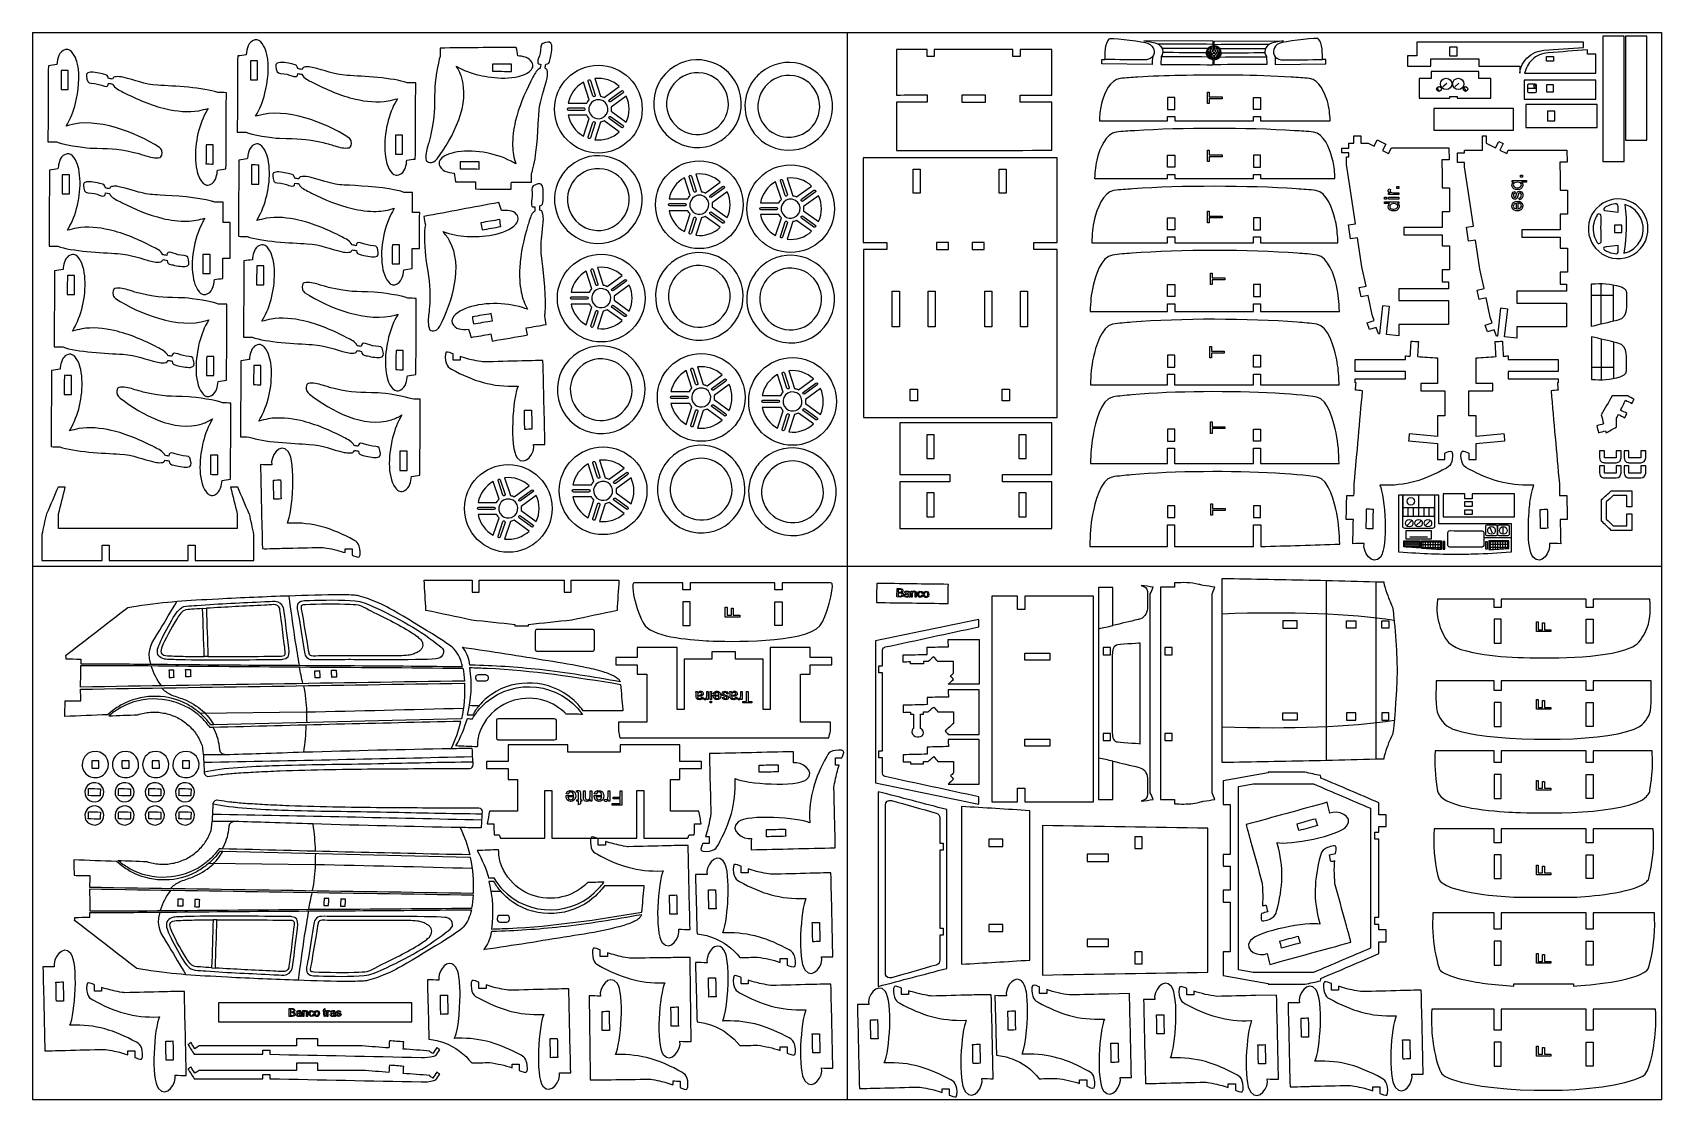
# Model space of a CAD drawing. Extents: x 55 to 635, y 52 to 433.
import ezdxf

# ---------------------------------------------------------------- set-up
doc = ezdxf.new("R2010")
doc.units = 0
doc.layers.get('0').update_dxf_attribs({"linetype": 'CONTINUOUS'})

msp = doc.modelspace()

# ---------------------------------------------------------------- linework, layer by layer
at = {"color": 175}
for p, q in [((55.090681, 433.060826), (635.090681, 433.060826)), ((55.090681, 433.060826), (55.090681, 53.060826)), ((55.090681, 433.060826), (635.090681, 433.060826)), ((345.090681, 433.060826), (345.090681, 53.060826)), ((635.090681, 433.060826), (635.090681, 53.060826)), ((55.090681, 243.060826), (635.090681, 243.060826)), ((55.090681, 53.060826), (635.090681, 53.060826))]:
    msp.add_line(p, q, dxfattribs=at)
at = {"color": 3}
for p, q in [((475.508281, 429.990726), (450.837781, 430.126126)), ((475.874881, 429.990726), (500.545381, 430.126126)), ((435.807981, 423.497526), (436.947381, 423.482026)), ((456.905281, 424.508326), (456.850881, 421.713126)), ((494.477881, 424.508326), (494.532281, 421.713126)), ((515.575181, 423.497526), (514.435781, 423.482026)), ((453.792681, 421.713126), (435.790581, 421.911426)), ((497.590381, 421.713126), (515.592581, 421.911426)), ((525.512681, 393.678126), (525.512681, 396.227926)), ((525.512681, 396.227926), (528.062581, 396.227926)), ((528.062581, 396.227926), (528.062581, 393.678126)), ((532.768181, 392.600226), (533.908681, 394.880826)), ((533.908681, 394.880826), (536.949381, 393.360426)), ((571.373181, 396.227726), (572.648081, 396.227826)), ((571.373181, 391.128026), (571.373181, 396.227726)), ((572.648081, 396.227826), (572.648081, 393.677926)), ((521.262881, 390.249426), (521.262881, 391.949326)), ((521.262881, 391.949326), (523.812781, 391.949326)), ((523.812781, 390.249426), (521.262881, 390.249426)), ((522.962781, 386.053326), (522.962781, 388.801226)), ((522.962781, 388.801226), (523.812781, 388.801226)), ((523.812781, 391.949326), (523.812781, 393.678126)), ((523.812781, 393.678126), (525.512681, 393.678126)), ((523.812781, 388.801226), (523.812781, 390.249426)), ((528.062581, 393.678126), (530.612381, 393.678126)), ((530.612381, 393.678126), (532.768181, 392.600226)), ((536.949381, 393.360426), (535.808881, 391.079726)), ((535.808881, 391.079726), (537.964781, 390.001826)), ((537.964781, 390.001826), (538.952981, 391.978226)), ((538.952981, 391.978226), (556.819481, 391.978226)), ((556.819481, 391.978226), (559.368781, 392.035226)), ((559.368781, 392.035226), (559.463781, 387.786426)), ((562.448481, 386.818126), (562.448481, 390.193026)), ((562.448481, 390.193026), (564.998381, 390.193026)), ((564.998381, 390.193026), (564.998381, 391.128026)), ((564.998381, 391.128026), (571.373181, 391.128026)), ((572.648081, 393.677926), (576.026781, 391.988526)), ((576.026781, 391.988526), (577.167181, 394.269326)), ((577.167181, 394.269326), (578.687681, 393.509026)), ((578.687681, 393.509026), (577.547281, 391.228326)), ((577.547281, 391.228326), (580.000481, 390.001726)), ((580.000481, 390.001726), (580.563581, 391.128026)), ((580.563581, 391.128026), (598.855081, 391.128026)), ((598.855081, 391.128026), (601.404381, 391.185226)), ((601.404381, 391.185226), (601.499681, 386.936526)), ((419.916281, 388.495426), (350.790181, 388.495426)), ((350.790181, 388.495426), (350.836881, 358.348526)), ((419.916281, 358.348526), (419.916281, 388.495426)), ((524.569181, 375.258226), (522.962781, 386.053326)), ((559.463781, 387.786426), (556.914581, 387.729426)), ((556.914581, 387.729426), (557.045081, 381.897926)), ((564.998381, 386.818126), (562.448481, 386.818126)), ((564.998381, 385.203226), (564.998381, 386.818126)), ((566.604781, 374.408026), (564.998381, 385.203226)), ((601.499681, 386.936526), (598.950481, 386.879326)), ((598.950481, 386.879326), (599.079881, 381.111726)), ((557.045081, 381.897926), (557.044281, 377.769126)), ((557.044281, 377.769126), (559.594181, 377.769126)), ((559.594181, 377.769126), (559.594181, 369.269526)), ((599.079881, 381.111726), (599.079881, 376.919026)), ((526.127181, 364.994126), (524.569181, 375.258226)), ((568.162781, 364.143926), (566.604781, 374.408026)), ((599.079881, 376.919026), (601.629881, 376.919026)), ((601.629881, 376.919026), (601.629881, 368.419326)), ((320.876481, 368.218326), (314.275681, 368.218326)), ((319.689281, 360.767526), (321.729281, 367.046226)), ((557.044281, 369.269526), (557.044181, 363.600726)), ((559.594181, 369.269526), (557.044281, 369.269526)), ((601.629881, 368.419326), (599.079881, 368.419326)), ((599.079881, 368.419326), (599.080181, 362.750526)), ((523.606281, 364.611526), (526.127181, 364.994126)), ((524.371681, 359.569426), (523.606281, 364.611526)), ((526.892381, 359.952026), (524.371681, 359.569426)), ((528.450381, 349.688026), (526.892381, 359.952026)), ((557.044181, 363.600726), (543.372381, 363.600326)), ((543.372381, 363.600326), (543.372381, 361.050426)), ((543.372381, 361.050426), (557.044181, 361.050726)), ((557.044181, 361.050726), (557.044281, 357.081626)), ((565.641981, 363.761326), (568.162781, 364.143926)), ((566.407281, 358.719326), (565.641981, 363.761326)), ((599.080181, 362.750526), (585.408781, 362.750226)), ((585.408781, 362.750226), (585.408781, 360.200226)), ((585.408781, 360.200226), (599.080281, 360.200526)), ((599.080281, 360.200526), (599.079881, 356.231426)), ((350.836881, 358.348526), (359.257981, 358.348526)), ((359.257981, 355.797926), (350.911281, 355.798126)), ((350.911281, 355.798126), (351.003881, 296.023126)), ((359.257981, 358.348526), (359.257981, 355.797926)), ((411.662781, 355.797926), (411.662781, 358.348526)), ((411.662781, 358.348526), (419.916281, 358.348526)), ((419.916281, 355.797926), (411.662781, 355.797926)), ((419.916281, 296.023026), (419.916281, 355.797926)), ((557.044281, 357.081626), (559.594181, 357.081626)), ((559.594181, 357.081626), (559.594181, 348.581926)), ((568.928081, 359.101926), (566.407281, 358.719326)), ((570.485981, 348.837826), (568.928081, 359.101926)), ((599.079881, 356.231426), (601.629881, 356.231426)), ((601.629881, 356.231426), (601.629881, 347.731826)), ((529.927881, 342.758226), (528.450381, 349.688026)), ((559.594181, 348.581926), (557.044281, 348.581926)), ((557.044281, 348.581926), (557.044281, 344.332126)), ((571.963581, 341.908126), (570.485981, 348.837826)), ((527.434381, 342.226526), (529.927881, 342.758226)), ((528.143381, 338.901426), (527.434381, 342.226526)), ((557.044281, 344.332126), (559.245281, 344.332126)), ((559.245281, 344.332126), (559.245281, 341.840426)), ((601.629881, 347.731826), (599.079881, 347.731826)), ((599.079881, 347.731826), (599.079881, 343.481926)), ((599.079881, 343.481926), (601.280881, 343.481926)), ((601.280881, 343.481926), (601.280881, 340.990226)), ((406.865981, 328.266326), (406.865981, 341.015826)), ((406.865981, 341.015826), (409.415881, 341.015826)), ((409.415881, 341.015826), (409.415881, 328.266326)), ((530.636881, 339.433126), (528.143381, 338.901426)), ((532.114481, 332.503426), (530.636881, 339.433126)), ((559.245281, 341.840426), (541.592581, 341.840426)), ((541.592581, 341.840426), (541.592581, 337.590626)), ((541.592581, 337.590626), (559.245281, 337.590626)), ((559.245281, 337.590626), (559.245281, 329.090926)), ((569.469981, 341.376326), (571.963581, 341.908126)), ((570.178981, 338.051226), (569.469981, 341.376326)), ((572.672581, 338.583026), (570.178981, 338.051226)), ((574.150081, 331.653226), (572.672581, 338.583026)), ((601.280881, 340.990226), (583.628181, 340.990226)), ((583.628181, 340.990226), (583.628181, 336.740426)), ((583.628181, 336.740426), (601.280881, 336.740426)), ((601.280881, 336.740426), (601.280881, 328.240826)), ((532.764881, 330.505726), (532.114481, 332.503426)), ((535.778781, 335.739626), (534.673281, 325.824326)), ((538.312981, 335.457026), (535.778781, 335.739626)), ((537.207281, 325.542426), (538.312981, 335.457026)), ((574.800481, 329.655526), (574.150081, 331.653226)), ((577.814481, 334.889526), (576.708981, 324.974126)), ((580.348681, 334.606826), (577.814481, 334.889526)), ((579.242781, 324.692226), (580.348681, 334.606826)), ((409.415881, 328.266326), (406.865981, 328.266326)), ((530.340381, 329.716226), (532.764881, 330.505726)), ((531.129781, 327.291626), (530.340381, 329.716226)), ((533.554381, 328.081026), (531.129781, 327.291626)), ((534.289481, 325.824326), (533.554381, 328.081026)), ((534.673281, 325.824326), (534.289481, 325.824326)), ((541.592581, 325.109226), (537.207281, 325.542426)), ((559.245281, 329.090926), (541.592581, 329.090926)), ((541.592581, 329.090926), (541.592581, 325.109226)), ((572.375981, 328.866026), (574.800481, 329.655526)), ((573.165381, 326.441426), (572.375981, 328.866026)), ((575.589981, 327.230926), (573.165381, 326.441426)), ((576.325181, 324.974126), (575.589981, 327.230926)), ((576.708981, 324.974126), (576.325181, 324.974126)), ((601.280881, 328.240826), (583.628181, 328.240826)), ((583.628181, 328.240826), (583.628181, 324.258926)), ((583.628181, 324.258926), (579.242781, 324.692226)), ((351.003881, 296.023126), (419.916281, 296.023026)), ((533.379581, 237.451926), (536.209981, 237.451526)), ((114.982581, 190.430326), (113.867481, 191.404626)), ((117.113181, 188.286426), (114.982581, 190.430326)), ((119.611781, 186.526126), (118.510581, 186.497426)), ((207.533881, 188.656126), (119.611781, 186.526126)), ((120.313581, 139.655126), (118.182781, 137.511126)), ((122.812081, 141.415426), (121.710781, 141.444126)), ((210.733981, 139.285326), (122.812081, 141.415426)), ((118.182781, 137.511126), (117.067881, 136.536926)), ((573.545081, 125.852126), (582.581081, 125.103426)), ((573.224381, 94.296626), (582.581081, 93.483926)), ((445.683481, 90.784026), (438.294481, 90.659426)), ((498.070281, 90.254826), (490.681381, 90.130126))]:
    msp.add_line(p, q, dxfattribs=at)
at = {"color": 7}
for p, q in [((473.956381, 426.527226), (475.006381, 424.089326)), ((474.261181, 427.066426), (475.174381, 424.963726)), ((475.520281, 425.939526), (474.866881, 427.567626)), ((475.174381, 424.963726), (475.517181, 425.771626)), ((475.296981, 423.991126), (475.766881, 425.098626)), ((475.328581, 427.740126), (475.766881, 426.648126)), ((475.517181, 425.771626), (476.016481, 425.771626)), ((476.013381, 425.939526), (475.520281, 425.939526)), ((475.766881, 426.648126), (476.205081, 427.740126)), ((475.766881, 425.098626), (476.236681, 423.991126)), ((476.666781, 427.567626), (476.013381, 425.939526)), ((476.016481, 425.771626), (476.359281, 424.963726)), ((476.359281, 424.963726), (477.272481, 427.066426)), ((476.527281, 424.089226), (477.577281, 426.527326)), ((253.254881, 409.082626), (251.214781, 415.361326)), ((254.582281, 410.498726), (252.899081, 415.678926)), ((253.707481, 415.941726), (255.390681, 410.761426)), ((255.257081, 416.673926), (257.296781, 410.396426)), ((258.675581, 409.948926), (264.014181, 413.827726)), ((260.431681, 409.123626), (264.838281, 412.325126)), ((245.801381, 407.910526), (252.402281, 407.910526)), ((246.020081, 406.210526), (251.466881, 406.210526)), ((265.337881, 411.637426), (260.931381, 408.435926)), ((266.514381, 410.390826), (261.173381, 406.510526)), ((261.173381, 406.510526), (261.173481, 405.061126)), ((252.402381, 403.660526), (245.801481, 403.660526)), ((251.466881, 405.360526), (246.020081, 405.360526)), ((251.215081, 396.209826), (253.255081, 402.488526)), ((252.899281, 395.892226), (254.582381, 401.072426)), ((255.390881, 400.809826), (253.707681, 395.629626)), ((257.296781, 401.174726), (255.257281, 394.897426)), ((264.014381, 397.743726), (258.675781, 401.622326)), ((264.838481, 399.246226), (260.431881, 402.447826)), ((260.931381, 403.135526), (265.337981, 399.933926)), ((261.173481, 405.061126), (266.514581, 401.180626)), ((368.616481, 384.359226), (371.166481, 384.359226)), ((368.616481, 375.859326), (368.616481, 384.359226)), ((371.166481, 384.359226), (371.166481, 375.859326)), ((399.216281, 384.359226), (401.766281, 384.359226)), ((399.216281, 375.859326), (399.216281, 384.359226)), ((401.766281, 384.359226), (401.766281, 375.859326)), ((289.211181, 375.048826), (287.171081, 381.327426)), ((290.538481, 376.464826), (288.855281, 381.645026)), ((289.663781, 381.907926), (291.346981, 376.727526)), ((291.213281, 382.640026), (293.252981, 376.362626)), ((294.631881, 375.915126), (299.970481, 379.793826)), ((296.387981, 375.089726), (300.794481, 378.291326)), ((301.294181, 377.603626), (296.887581, 374.402026)), ((321.729081, 373.640326), (319.688981, 379.919026)), ((323.056481, 375.056426), (321.373281, 380.236726)), ((322.181681, 380.499426), (323.864881, 375.319226)), ((323.731281, 381.231626), (325.770881, 374.954326)), ((327.149781, 374.506726), (332.488381, 378.385526)), ((281.757681, 373.876626), (288.358481, 373.876626)), ((281.976281, 372.176626), (287.423081, 372.176626)), ((287.423081, 371.326626), (281.976281, 371.326626)), ((302.470581, 376.357026), (297.129681, 372.476626)), ((297.129681, 372.476626), (297.129781, 371.027226)), ((314.275581, 372.468326), (320.876481, 372.468326)), ((328.905881, 373.681326), (333.312481, 376.882826)), ((333.812081, 376.195226), (329.405481, 372.993726)), ((334.988581, 374.948726), (329.647581, 371.068226)), ((371.166481, 375.859326), (368.616481, 375.859326)), ((401.766281, 375.859326), (399.216281, 375.859326)), ((288.358581, 369.626626), (281.757781, 369.626626)), ((287.171281, 362.175926), (289.211281, 368.454626)), ((288.855481, 361.858326), (290.538681, 367.038626)), ((291.347081, 366.776026), (289.663981, 361.595726)), ((293.253081, 367.140826), (291.213481, 360.863526)), ((299.970581, 363.709926), (294.631981, 367.588426)), ((300.794681, 365.212326), (296.388081, 368.413926)), ((296.887681, 369.101626), (301.294181, 365.900026)), ((297.129781, 371.027226), (302.470781, 367.146726)), ((314.494181, 370.768426), (319.940981, 370.768426)), ((319.940981, 369.918326), (314.494181, 369.918326)), ((321.373481, 360.450026), (323.056581, 365.630226)), ((325.770981, 365.732526), (323.731381, 359.455126)), ((332.488581, 362.301426), (327.149981, 366.180126)), ((333.312581, 363.804126), (328.906081, 367.005626)), ((329.405581, 367.693326), (333.812181, 364.491626)), ((329.647581, 371.068226), (329.647681, 369.618926)), ((329.647681, 369.618926), (334.988781, 365.738426)), ((614.897581, 369.659226), (619.694381, 369.125226)), ((323.865081, 365.367526), (322.181881, 360.187326)), ((376.960681, 358.348526), (376.960681, 355.797926)), ((381.210481, 358.348526), (376.960681, 358.348526)), ((376.960681, 355.797926), (381.210481, 355.797926)), ((381.210481, 355.797926), (381.210481, 358.348526)), ((393.960081, 358.348526), (389.710281, 358.348526)), ((389.710281, 358.348526), (389.710281, 355.797926)), ((389.710281, 355.797926), (393.960081, 355.797926)), ((393.960081, 355.797926), (393.960081, 358.348526)), ((254.282381, 341.802826), (252.242281, 348.081526)), ((255.609681, 343.218926), (253.926581, 348.399026)), ((254.734981, 348.661826), (256.418181, 343.481626)), ((256.284581, 349.394026), (258.324181, 343.116726)), ((259.703081, 342.669226), (265.041681, 346.547926)), ((261.459181, 341.843726), (265.865781, 345.045326)), ((266.365381, 344.357626), (261.958781, 341.156126)), ((267.541881, 343.111126), (262.200881, 339.230626)), ((246.828881, 340.630626), (253.429681, 340.630626)), ((247.047481, 338.930726), (252.494281, 338.930726)), ((252.494281, 338.080726), (247.047481, 338.080726)), ((262.200881, 339.230626), (262.200981, 337.781226)), ((262.200981, 337.781226), (267.541981, 333.900626)), ((361.217981, 340.956726), (363.767881, 340.956726)), ((361.217981, 328.207126), (361.217981, 340.956726)), ((363.767881, 340.956726), (363.767881, 328.207126)), ((373.967581, 328.207126), (373.967581, 340.956726)), ((373.967581, 340.956726), (376.517481, 340.956726)), ((376.517481, 340.956726), (376.517481, 328.207126)), ((394.116381, 328.266326), (394.116381, 341.015826)), ((394.116381, 341.015826), (396.666281, 341.015826)), ((396.666281, 341.015826), (396.666281, 328.266326)), ((253.429781, 336.380626), (246.828981, 336.380626)), ((252.242481, 328.929926), (254.282481, 335.208626)), ((253.926681, 328.612426), (255.609881, 333.792626)), ((256.418281, 333.530026), (254.735181, 328.349626)), ((258.324281, 333.894926), (256.284681, 327.617526)), ((265.041781, 330.463826), (259.703281, 334.342526)), ((265.865881, 331.966426), (261.459381, 335.168026)), ((261.958881, 335.855626), (266.365481, 332.654026)), ((363.767881, 328.207126), (361.217981, 328.207126)), ((376.517481, 328.207126), (373.967581, 328.207126)), ((396.666281, 328.266326), (394.116381, 328.266326)), ((290.319481, 313.266226), (292.002581, 308.086026)), ((291.868981, 313.998426), (293.908681, 307.721126)), ((289.866781, 306.407126), (287.826781, 312.685926)), ((291.194181, 307.823226), (289.510981, 313.003526)), ((295.287581, 307.273526), (300.626081, 311.152326)), ((297.043681, 306.448126), (301.450181, 309.649626)), ((301.949881, 308.962026), (297.543281, 305.760426)), ((303.126281, 307.715426), (297.785381, 303.835026)), ((322.384781, 304.998826), (320.344681, 311.277526)), ((323.712081, 306.414926), (322.028981, 311.595126)), ((322.837381, 311.857826), (324.520581, 306.677626)), ((324.386981, 312.590026), (326.426581, 306.312726)), ((327.805481, 305.865226), (333.144081, 309.743926)), ((329.561581, 305.039726), (333.968181, 308.241326)), ((334.467781, 307.553626), (330.061181, 304.352126)), ((282.413381, 305.235126), (289.014181, 305.235126)), ((282.631981, 303.535126), (288.078781, 303.535126)), ((288.078781, 302.685126), (282.631981, 302.685126)), ((297.785381, 303.835026), (297.785381, 302.385626)), ((297.785381, 302.385626), (303.126481, 298.505126)), ((314.931281, 303.826726), (321.532181, 303.826726)), ((315.149881, 302.126726), (320.596681, 302.126726)), ((335.644281, 306.307126), (330.303281, 302.426726)), ((330.303281, 302.426726), (330.303381, 300.977226)), ((367.596581, 306.105726), (370.146481, 306.105726)), ((367.596581, 301.855926), (367.596581, 306.105726)), ((370.146481, 301.855926), (367.596581, 301.855926)), ((370.146481, 306.105726), (370.146481, 301.855926)), ((400.373181, 306.106026), (402.923081, 306.106026)), ((400.373181, 301.856126), (400.373181, 306.106026)), ((402.923081, 301.856126), (400.373181, 301.856126)), ((402.923081, 306.106026), (402.923081, 301.856126)), ((289.014281, 300.985126), (282.413481, 300.985126)), ((287.826981, 293.534326), (289.866981, 299.813026)), ((289.511181, 293.216726), (291.194381, 298.397026)), ((292.002781, 298.134326), (290.319581, 292.954126)), ((293.908781, 298.499226), (291.869181, 292.221926)), ((300.626281, 295.068226), (295.287681, 298.946826)), ((301.450381, 296.570826), (297.043781, 299.772426)), ((297.543381, 300.460026), (301.949881, 297.258426)), ((321.532181, 299.576726), (314.931381, 299.576726)), ((320.596681, 301.276726), (315.149881, 301.276726)), ((320.344981, 292.125926), (322.384981, 298.404626)), ((322.029081, 291.808426), (323.712281, 296.988626)), ((324.520781, 296.726026), (322.837581, 291.545726)), ((326.426681, 297.090926), (324.387081, 290.813526)), ((333.144281, 293.659826), (327.805681, 297.538526)), ((333.968281, 295.162426), (329.561781, 298.364026)), ((330.061281, 299.051626), (334.467881, 295.850026)), ((330.303381, 300.977226), (335.644381, 297.096726)), ((254.938081, 273.161126), (252.897981, 279.439826)), ((256.265381, 274.577226), (254.582281, 279.757426)), ((255.390681, 280.020226), (257.073881, 274.839926)), ((256.940181, 280.752426), (258.979881, 274.475026)), ((221.178881, 266.888226), (219.138781, 273.166926)), ((222.506281, 268.304326), (220.823081, 273.484626)), ((221.631481, 273.747326), (223.314681, 268.567126)), ((223.181081, 274.479526), (225.220681, 268.202226)), ((260.358781, 274.027526), (265.697381, 277.906226)), ((262.114881, 273.202126), (266.521381, 276.403626)), ((267.021081, 275.715926), (262.614481, 272.514426)), ((268.197581, 274.469426), (262.856581, 270.589026)), ((226.599581, 267.754626), (231.938181, 271.633326)), ((228.355681, 266.929226), (232.762281, 270.130726)), ((233.261881, 269.443126), (228.855281, 266.241526)), ((234.438381, 268.196526), (229.097381, 264.316126)), ((247.484581, 271.989026), (254.085381, 271.989026)), ((254.085481, 267.739026), (247.484681, 267.739026)), ((247.703181, 270.289026), (253.149981, 270.289026)), ((253.149981, 269.439026), (247.703181, 269.439026)), ((262.614581, 267.214026), (267.021181, 264.012426)), ((262.856581, 270.589026), (262.856681, 269.139626)), ((262.856681, 269.139626), (268.197681, 265.259126)), ((213.725381, 265.716226), (220.326281, 265.716226)), ((220.326381, 261.466226), (213.725481, 261.466226)), ((213.943981, 264.016226), (219.390781, 264.016226)), ((219.390781, 263.166226), (213.943981, 263.166226)), ((229.097381, 264.316126), (229.097481, 262.866726)), ((229.097481, 262.866726), (234.438581, 258.986226)), ((252.898181, 260.288326), (254.938181, 266.567026)), ((254.582381, 259.970726), (256.265581, 265.150926)), ((257.073981, 264.888326), (255.390881, 259.708126)), ((258.979981, 265.253226), (256.940381, 258.975926)), ((265.697481, 261.822226), (260.358881, 265.700826)), ((266.521581, 263.324726), (262.114981, 266.526326)), ((219.139081, 254.015426), (221.179081, 260.294126)), ((220.823281, 253.697826), (222.506381, 258.878126)), ((223.314881, 258.615426), (221.631681, 253.435226)), ((225.220781, 258.980326), (223.181281, 252.703026)), ((231.938381, 255.549326), (226.599781, 259.427926)), ((232.762481, 257.051926), (228.355881, 260.253526)), ((228.855381, 260.941126), (233.261981, 257.739526))]:
    msp.add_line(p, q, dxfattribs=at)
at = {"color": 1}
for p, q in [((473.481681, 407.761226), (473.481681, 411.841826)), ((473.481681, 411.841826), (474.086181, 411.841826)), ((474.086181, 411.841826), (474.086181, 410.143326)), ((555.938881, 412.401726), (555.348481, 413.113826)), ((558.628281, 414.950526), (557.250781, 413.701226)), ((562.948181, 415.025526), (561.561281, 413.701226)), ((565.459581, 412.523626), (564.784881, 413.198226)), ((587.512381, 411.998726), (587.512381, 414.352626)), ((590.473281, 413.175726), (587.512381, 413.175726)), ((587.937381, 414.777626), (590.048281, 414.777626)), ((589.508381, 413.946026), (589.508181, 413.946026)), ((589.869081, 414.306726), (589.868881, 414.306726)), ((589.868981, 413.585326), (589.868881, 413.585326)), ((590.229681, 413.946026), (590.229681, 413.946026)), ((590.229681, 413.946026), (590.229681, 413.946026)), ((590.473281, 414.352626), (590.473281, 411.998726)), ((474.086181, 407.761226), (473.481681, 407.761226)), ((474.086181, 410.143326), (478.634481, 410.143326)), ((478.634481, 409.459726), (474.086181, 409.459726)), ((474.086181, 409.459726), (474.086181, 407.761226)), ((478.634481, 410.143326), (478.634481, 409.459726)), ((590.048281, 411.573626), (587.937381, 411.573626)), ((473.481681, 387.152926), (473.481681, 391.233526)), ((473.481681, 391.233526), (474.086181, 391.233526)), ((474.086181, 391.233526), (474.086181, 389.535026)), ((474.086181, 389.535026), (478.634481, 389.535026)), ((478.634481, 388.851326), (474.086181, 388.851326)), ((474.086181, 388.851326), (474.086181, 387.152926)), ((478.634481, 389.535026), (478.634481, 388.851326)), ((474.086181, 387.152926), (473.481681, 387.152926)), ((538.005081, 377.384426), (538.589281, 377.159026)), ((540.899381, 377.541626), (540.899381, 378.261226)), ((540.899381, 378.261226), (541.619081, 378.261226)), ((541.619081, 377.541626), (540.899381, 377.541626)), ((541.619081, 378.261226), (541.619081, 377.541626)), ((581.923781, 379.805026), (581.923781, 380.373526)), ((581.923781, 380.373526), (587.090981, 380.373526)), ((582.425081, 379.805026), (581.923781, 379.805026)), ((584.939181, 381.544326), (584.939181, 382.263926)), ((584.939181, 382.263926), (585.658881, 382.263926)), ((585.658881, 381.544326), (584.939181, 381.544326)), ((587.090981, 379.740226), (585.258281, 379.740226)), ((585.658881, 382.263926), (585.658881, 381.544326)), ((587.090981, 380.373526), (587.090981, 379.740226)), ((536.466181, 373.763426), (536.466181, 374.396726)), ((536.466181, 374.396726), (537.185881, 374.396726)), ((537.185881, 373.763426), (536.466181, 373.763426)), ((536.466181, 372.128526), (536.466181, 372.761826)), ((536.466181, 372.761826), (541.619081, 372.761826)), ((538.319381, 372.128526), (536.466181, 372.128526)), ((537.185881, 374.396726), (537.185881, 373.763426)), ((537.883981, 375.355026), (537.883981, 375.923526)), ((537.883981, 375.923526), (538.456181, 375.923526)), ((541.619081, 375.355026), (537.883981, 375.355026)), ((537.883981, 373.763426), (537.883981, 374.396726)), ((537.883981, 374.396726), (541.619081, 374.396726)), ((541.619081, 373.763426), (537.883981, 373.763426)), ((539.667581, 375.988326), (541.619081, 375.988326)), ((541.619081, 372.171626), (541.145281, 372.171626)), ((541.619081, 375.988326), (541.619081, 375.355026)), ((541.619081, 374.396726), (541.619081, 373.763426)), ((541.619081, 372.761826), (541.619081, 372.171626)), ((582.895281, 376.469326), (582.981681, 375.850426)), ((583.435081, 370.235826), (583.435081, 372.315626)), ((583.953281, 372.981426), (583.953281, 370.199826)), ((584.543381, 373.511526), (584.442581, 374.137626)), ((584.449781, 372.308426), (584.536181, 372.963326)), ((473.481681, 365.337926), (473.481681, 369.418526)), ((473.481681, 369.418526), (474.086181, 369.418526)), ((474.086181, 369.418526), (474.086181, 367.720126)), ((474.086181, 367.720126), (478.634481, 367.720126)), ((478.634481, 367.036426), (474.086181, 367.036426)), ((474.086181, 367.036426), (474.086181, 365.337926)), ((478.634481, 367.720126), (478.634481, 367.036426)), ((474.086181, 365.337926), (473.481681, 365.337926)), ((474.468281, 343.296026), (474.468281, 347.376626)), ((474.468281, 347.376626), (475.072781, 347.376626)), ((475.072781, 343.296026), (474.468281, 343.296026)), ((475.072781, 347.376626), (475.072781, 345.678126)), ((475.072781, 345.678126), (479.621081, 345.678126)), ((479.621081, 344.994526), (475.072781, 344.994526)), ((475.072781, 344.994526), (475.072781, 343.296026)), ((479.621081, 345.678126), (479.621081, 344.994526)), ((613.686681, 329.211126), (613.686681, 343.663626)), ((618.053381, 330.258426), (618.053381, 343.237626)), ((618.053281, 339.364326), (610.229281, 339.364326)), ((474.243381, 317.227726), (474.243381, 321.308326)), ((474.243381, 321.308326), (474.847981, 321.308326)), ((474.847981, 321.308326), (474.847981, 319.609826)), ((474.847981, 319.609826), (479.396281, 319.609826)), ((479.396281, 319.609826), (479.396281, 318.926226)), ((613.686681, 323.890726), (613.686681, 309.438226)), ((618.053381, 322.843426), (618.053381, 309.864226)), ((474.847981, 317.227726), (474.243381, 317.227726)), ((479.396281, 318.926226), (474.847981, 318.926226)), ((474.847981, 318.926226), (474.847981, 317.227726)), ((618.053281, 313.737526), (610.229281, 313.737526)), ((474.468281, 290.313826), (474.468281, 294.394426)), ((474.468281, 294.394426), (475.072781, 294.394426)), ((475.072781, 290.313826), (474.468281, 290.313826)), ((475.072781, 294.394426), (475.072781, 292.695926)), ((475.072781, 292.695926), (479.621081, 292.695926)), ((479.621081, 292.012226), (475.072781, 292.012226)), ((475.072781, 292.012226), (475.072781, 290.313826)), ((479.621081, 292.695926), (479.621081, 292.012226)), ((543.001881, 257.304426), (543.001881, 268.417426)), ((543.001881, 268.417426), (543.001881, 263.775526)), ((554.322881, 268.417426), (554.322881, 257.304426)), ((474.590581, 261.168026), (474.590581, 265.248626)), ((474.590581, 265.248626), (475.195081, 265.248626)), ((475.195081, 261.168026), (474.590581, 261.168026)), ((475.195081, 265.248626), (475.195081, 263.550126)), ((475.195081, 263.550126), (479.743381, 263.550126)), ((479.743381, 262.866426), (475.195081, 262.866426)), ((475.195081, 262.866426), (475.195081, 261.168026)), ((479.743381, 263.550126), (479.743381, 262.866426)), ((543.001881, 263.775526), (543.001881, 260.814626)), ((554.322881, 263.775526), (543.001881, 263.775526)), ((554.322881, 260.814626), (554.322881, 263.775526)), ((543.001881, 260.814626), (554.322881, 260.814626)), ((553.472881, 256.454426), (543.851881, 256.454426)), ((544.145181, 252.680426), (544.145181, 255.787426)), ((544.145181, 255.787426), (553.122281, 255.787426)), ((544.413981, 257.335526), (546.199881, 259.308426)), ((547.692881, 257.380826), (549.500481, 259.188426)), ((551.019481, 257.380826), (552.901181, 259.262526)), ((553.122281, 255.787426), (553.122281, 252.680426)), ((572.613181, 254.197626), (572.613181, 257.283326)), ((573.038181, 257.708326), (576.123881, 257.708326)), ((574.998581, 254.757226), (574.163481, 256.723726)), ((576.548881, 257.283326), (576.548881, 254.197626)), ((576.886181, 254.197626), (576.886181, 257.283326)), ((577.311181, 257.708326), (580.396781, 257.708326)), ((578.797781, 254.672226), (578.797781, 256.808726)), ((580.821781, 257.283326), (580.821781, 254.197626)), ((543.414281, 252.013426), (549.097381, 252.013426)), ((543.414281, 251.741426), (549.148681, 251.741426)), ((543.414281, 250.953326), (549.154081, 250.953326)), ((543.414281, 250.165226), (549.157381, 250.165226)), ((543.766581, 252.020326), (543.766581, 249.855426)), ((553.122281, 252.680426), (544.145181, 252.680426)), ((544.478881, 252.020326), (544.478881, 249.803026)), ((545.191081, 252.020326), (545.191081, 249.752326)), ((551.772881, 253.317526), (545.550781, 253.317526)), ((545.903381, 252.020326), (545.903381, 249.703426)), ((546.615681, 252.020326), (546.615681, 249.656526)), ((547.327881, 252.020326), (547.327881, 249.611726)), ((548.040181, 252.020326), (548.040181, 249.569426)), ((548.752481, 252.020326), (548.752481, 249.529426)), ((549.697281, 252.013426), (556.786481, 252.013426)), ((549.697281, 251.668526), (556.788981, 251.668526)), ((549.697281, 250.693926), (556.795681, 250.693926)), ((549.697281, 249.719326), (556.799681, 249.719326)), ((550.132981, 252.013426), (550.132981, 249.336126)), ((551.013881, 252.013426), (551.013881, 249.271326)), ((551.894681, 252.013426), (551.894681, 249.208526)), ((552.775581, 252.013426), (552.775581, 249.148126)), ((553.656381, 252.013426), (553.656381, 249.090126)), ((554.537281, 252.013426), (554.537281, 249.034826)), ((555.418181, 252.013426), (555.418181, 248.982426)), ((556.298981, 252.013426), (556.298981, 248.932926)), ((557.913881, 251.828026), (557.389081, 251.828026)), ((557.389081, 251.828026), (557.389081, 249.091826)), ((557.913881, 249.091826), (557.913881, 251.828026)), ((581.528481, 253.124526), (571.899881, 253.124526)), ((572.510081, 249.091826), (572.510081, 251.828026)), ((572.510081, 251.828026), (573.034881, 251.828026)), ((573.034881, 251.828026), (573.034881, 249.091826)), ((576.123881, 253.772626), (573.038181, 253.772626)), ((580.726681, 249.719326), (573.624281, 249.719326)), ((580.726681, 250.693926), (573.628381, 250.693926)), ((580.726681, 251.668526), (573.634981, 251.668526)), ((580.726681, 252.013426), (573.637581, 252.013426)), ((574.124981, 252.013426), (574.124981, 248.932926)), ((575.005881, 252.013426), (575.005881, 248.982426)), ((575.886681, 252.013426), (575.886681, 249.034826)), ((576.767581, 252.013426), (576.767581, 249.090126)), ((580.396781, 253.772626), (577.311181, 253.772626)), ((577.648481, 252.013426), (577.648481, 249.148126)), ((578.529281, 252.013426), (578.529281, 249.208526)), ((579.410181, 252.013426), (579.410181, 249.271326)), ((580.290981, 252.013426), (580.290981, 249.336126)), ((557.389081, 249.091826), (557.913881, 249.091826)), ((573.034881, 249.091826), (572.510081, 249.091826)), ((362.882681, 232.062826), (362.923281, 235.053526)), ((364.023581, 232.047326), (362.882681, 232.062826)), ((363.298181, 233.440026), (363.284181, 232.408326)), ((363.315281, 234.697326), (363.302981, 233.790826)), ((365.956281, 233.516826), (365.597681, 233.571726)), ((367.036981, 232.958926), (367.040981, 233.092626)), ((367.510781, 232.000026), (367.126381, 232.005226)), ((367.962581, 231.993826), (367.991981, 234.161626)), ((367.991981, 234.161626), (368.321981, 234.157226)), ((368.321981, 234.157226), (368.317781, 233.849526)), ((368.346081, 233.171726), (368.330081, 231.988826)), ((369.353481, 231.974926), (369.333381, 233.628226)), ((369.723781, 233.658426), (369.721081, 231.970026)), ((372.048181, 233.467426), (371.692381, 233.417926)), ((371.712381, 232.736726), (372.070881, 232.681726)), ((115.639281, 227.943926), (116.974781, 228.033626)), ((301.757981, 224.910626), (301.757981, 228.386626)), ((301.757981, 228.386626), (302.362581, 228.386626)), ((302.362581, 228.386626), (302.362581, 225.594226)), ((303.967481, 225.594226), (303.967481, 228.012326)), ((303.967481, 228.012326), (304.571981, 228.012326)), ((304.571981, 228.012326), (304.571981, 225.594226)), ((368.330081, 231.988826), (367.962581, 231.993826)), ((369.721081, 231.970026), (369.353481, 231.974926)), ((306.910881, 224.910626), (301.757981, 224.910626)), ((302.362581, 225.594226), (303.967481, 225.594226)), ((304.571981, 225.594226), (306.910881, 225.594226)), ((306.910881, 225.594226), (306.910881, 224.910626)), ((117.542481, 210.818926), (116.203681, 210.824726)), ((291.251981, 198.410126), (291.765581, 198.410126)), ((291.981481, 197.625626), (291.899681, 196.958426)), ((295.126881, 196.896026), (295.126881, 198.410126)), ((295.126881, 198.410126), (295.618181, 198.410126)), ((295.618181, 198.410126), (295.618181, 195.512226)), ((296.361781, 195.512226), (296.361781, 198.410126)), ((296.361781, 198.410126), (296.853181, 198.410126)), ((296.853181, 198.410126), (296.853181, 195.512226)), ((297.981981, 197.472026), (297.473881, 197.539126)), ((302.945781, 197.544626), (302.460081, 197.466526)), ((303.354381, 198.410126), (303.867981, 198.410126)), ((304.083881, 197.625626), (304.002081, 196.958426)), ((307.229281, 196.896026), (307.229281, 198.410126)), ((307.229281, 198.410126), (307.720581, 198.410126)), ((307.720581, 198.410126), (307.720581, 195.512226)), ((309.310081, 194.881326), (309.310081, 198.410126)), ((309.310081, 198.410126), (309.840581, 198.410126)), ((309.840581, 198.410126), (309.840581, 194.881326)), ((293.356981, 196.411126), (293.837181, 196.344226)), ((294.043681, 195.606226), (294.218581, 196.059426)), ((295.177181, 195.512226), (295.177181, 195.956126)), ((295.618181, 195.512226), (295.177181, 195.512226)), ((296.853181, 195.512226), (296.361781, 195.512226)), ((296.361781, 194.412326), (296.361781, 194.970626)), ((296.361781, 194.970626), (296.853181, 194.970626)), ((296.853181, 194.412326), (296.361781, 194.412326)), ((296.853181, 194.970626), (296.853181, 194.412326)), ((297.459881, 197.086826), (299.617881, 197.086826)), ((299.589981, 196.684726), (297.976381, 196.684726)), ((300.650881, 196.266026), (301.131181, 196.333026)), ((305.459381, 196.411126), (305.939481, 196.344226)), ((306.146081, 195.606226), (306.320981, 196.059426)), ((307.279581, 195.512226), (307.279581, 195.956126)), ((307.720581, 195.512226), (307.279581, 195.512226)), ((307.992381, 194.412326), (307.992381, 194.881326)), ((307.992381, 194.881326), (309.310081, 194.881326)), ((311.158281, 194.412326), (307.992381, 194.412326)), ((309.840581, 194.881326), (311.158281, 194.881326)), ((311.158281, 194.881326), (311.158281, 194.412326)), ((114.708481, 190.669826), (152.389181, 191.141926)), ((152.644281, 191.146626), (152.654281, 191.147026)), ((123.728881, 175.816426), (115.867781, 175.816426)), ((248.890681, 162.497526), (248.804281, 163.056326)), ((251.272681, 160.153726), (251.237881, 163.062426)), ((251.237881, 163.062426), (251.871281, 163.062426)), ((253.634381, 161.024526), (253.634381, 163.062426)), ((253.634381, 163.062426), (254.267781, 163.062426)), ((254.267781, 163.062426), (254.267781, 159.327326)), ((260.040681, 161.110926), (260.040681, 163.062426)), ((260.040681, 163.062426), (260.673981, 163.062426)), ((260.673981, 163.062426), (260.673981, 159.327326)), ((264.263881, 160.723426), (264.263881, 163.062426)), ((264.263881, 163.062426), (264.947581, 163.062426)), ((264.947581, 163.062426), (264.947581, 157.909526)), ((245.045181, 161.356826), (247.826681, 161.356826)), ((245.718081, 161.853326), (245.063181, 161.939726)), ((247.790781, 160.838626), (245.710881, 160.838626)), ((248.890681, 159.327326), (248.890681, 159.816626)), ((248.890681, 159.816626), (249.523881, 159.816626)), ((249.523881, 159.327326), (248.890681, 159.327326)), ((249.523881, 159.816626), (249.490281, 162.353526)), ((249.523881, 158.023526), (249.523881, 159.327326)), ((250.157181, 158.403726), (249.523881, 158.023526)), ((250.157181, 159.816626), (250.624981, 159.816626)), ((250.624981, 159.327326), (250.157181, 159.327326)), ((250.157181, 159.327326), (250.157181, 158.403726)), ((250.624981, 159.816626), (250.624981, 159.327326)), ((253.699181, 159.327326), (253.699181, 159.857426)), ((254.267781, 159.327326), (253.699181, 159.327326)), ((255.049781, 161.356826), (257.831281, 161.356826)), ((255.722681, 161.853326), (255.067781, 161.939726)), ((257.795281, 160.838626), (255.715481, 160.838626)), ((258.644581, 159.448426), (258.869981, 160.032526)), ((260.105481, 159.327326), (260.105481, 159.899426)), ((260.673981, 159.327326), (260.105481, 159.327326)), ((261.471581, 157.909526), (261.471581, 158.514026)), ((261.471581, 158.514026), (264.263881, 158.514026)), ((264.947581, 157.909526), (261.471581, 157.909526)), ((261.845881, 160.118926), (261.845881, 160.723426)), ((261.845881, 160.723426), (264.263881, 160.723426)), ((264.263881, 160.118926), (261.845881, 160.118926)), ((264.263881, 158.514026), (264.263881, 160.118926)), ((126.929081, 152.125126), (119.068081, 152.125126)), ((117.908781, 137.271726), (155.589381, 136.799626)), ((155.844481, 136.794826), (155.854581, 136.794526)), ((120.742781, 117.122526), (119.403981, 117.116726)), ((118.839481, 99.997626), (120.174981, 99.907826)), ((146.500481, 82.707226), (146.500481, 85.538526)), ((147.580681, 82.707226), (146.500481, 82.707226)), ((146.876181, 85.206326), (146.876181, 84.348326)), ((146.876181, 84.016126), (146.876181, 83.039426)), ((149.391081, 84.122926), (149.051081, 84.170426)), ((150.421181, 83.608826), (150.423181, 83.735326)), ((150.881881, 82.707226), (150.518081, 82.707226)), ((151.309481, 82.707226), (151.309481, 84.759526)), ((151.309481, 84.759526), (151.621981, 84.759526)), ((151.657481, 82.707226), (151.309481, 82.707226)), ((151.621981, 84.759526), (151.621981, 84.468226)), ((151.657481, 83.827026), (151.657481, 82.707226)), ((152.626381, 82.707226), (152.586181, 84.271826)), ((152.974381, 82.707226), (152.626381, 82.707226)), ((152.955181, 84.305426), (152.974381, 82.707226)), ((155.157681, 84.154526), (154.821581, 84.103126)), ((154.849281, 83.458626), (155.189381, 83.411126)), ((158.586081, 84.490626), (158.586081, 84.759526)), ((158.586081, 84.759526), (158.843081, 84.759526)), ((158.843081, 84.490626), (158.586081, 84.490626)), ((158.843081, 85.267026), (159.191081, 85.475926)), ((158.843081, 84.759526), (158.843081, 85.267026)), ((158.843081, 83.308326), (158.843081, 84.490626)), ((159.191081, 85.475926), (159.191081, 84.759526)), ((159.191081, 84.759526), (159.539081, 84.759526)), ((159.539081, 84.490626), (159.191081, 84.490626)), ((159.539081, 84.759526), (159.539081, 84.490626)), ((159.539081, 83.017726), (159.586481, 82.710626)), ((159.878481, 82.707226), (159.878481, 84.759526)), ((159.878481, 84.759526), (160.190881, 84.759526)), ((160.226481, 82.707226), (159.878481, 82.707226)), ((160.190881, 84.759526), (160.190881, 84.445226)), ((160.226481, 83.779526), (160.226481, 82.707226)), ((160.993581, 84.692926), (160.869681, 84.372026)), ((161.479881, 84.122926), (161.139881, 84.170426)), ((162.509981, 83.608826), (162.511881, 83.735326)), ((162.970681, 82.707226), (162.606881, 82.707226)), ((163.259881, 83.320226), (163.603881, 83.375526)), ((164.885081, 84.225726), (164.545081, 84.178326)), ((590.592681, 68.560026), (590.592681, 72.036026)), ((590.592681, 72.036026), (591.197281, 72.036026)), ((591.197281, 72.036026), (591.197281, 69.243726)), ((592.802181, 69.243726), (592.802181, 71.661726)), ((592.802181, 71.661726), (593.406681, 71.661726)), ((593.406681, 71.661726), (593.406681, 69.243726)), ((595.745581, 68.560026), (590.592681, 68.560026)), ((591.197281, 69.243726), (592.802181, 69.243726)), ((593.406681, 69.243726), (595.745581, 69.243726)), ((595.745581, 69.243726), (595.745581, 68.560026))]:
    msp.add_line(p, q, dxfattribs=at)
at = {"color": 3}
for points in [[(134.251781, 430.476026), (131.840481, 429.881426), (131.381681, 427.276926), (131.141981, 425.175426)], [(138.286781, 426.189526), (137.802381, 427.791026), (136.364381, 430.997026), (134.251781, 430.476026)], [(237.693481, 429.474526), (235.992581, 429.206626), (236.232481, 428.790026), (236.003581, 426.747026)], [(239.984581, 428.549226), (239.704581, 429.898526), (238.950581, 429.672426), (237.693481, 429.474526)], [(436.947381, 423.482026), (436.995681, 425.159426), (436.940681, 429.550626), (438.385881, 430.752126)], [(438.385881, 430.752126), (438.522181, 430.865426), (438.681281, 430.996526), (438.858481, 430.995726)], [(438.858481, 430.995726), (441.491281, 430.982526), (450.393181, 429.996926), (452.363681, 429.162026)], [(450.837781, 430.126126), (452.888981, 429.824726), (454.665781, 429.482426), (455.421881, 429.162026)], [(475.517481, 428.318526), (475.514381, 428.875926), (475.511281, 429.433326), (475.508281, 429.990726)], [(475.865681, 428.318526), (475.868781, 428.875926), (475.871781, 429.433326), (475.874881, 429.990726)], [(500.545381, 430.126126), (498.494181, 429.824726), (496.717381, 429.482426), (495.961281, 429.162026)], [(512.524681, 430.995726), (509.891881, 430.982526), (500.989981, 429.996926), (499.019481, 429.162026)], [(512.997281, 430.752126), (512.860981, 430.865426), (512.701881, 430.996526), (512.524681, 430.995726)], [(514.435781, 423.482026), (514.387481, 425.159426), (514.442381, 429.550626), (512.997281, 430.752126)], [(607.370381, 429.622126), (587.595281, 429.622126), (567.820081, 429.622126), (548.044881, 429.622126)], [(548.044881, 429.622126), (548.044881, 428.026026), (548.044881, 426.430026), (548.044881, 424.834026)], [(607.370381, 427.731226), (607.370381, 428.361526), (607.370381, 428.991826), (607.370381, 429.622126)], [(621.877581, 431.789626), (619.327581, 431.789626), (616.777681, 431.789626), (614.227681, 431.789626)], [(614.227681, 431.789626), (614.227681, 416.907626), (614.227681, 402.025426), (614.227681, 387.143426)], [(621.877581, 387.143426), (621.877581, 402.025426), (621.877581, 416.907626), (621.877581, 431.789626)], [(629.898781, 431.789626), (627.348781, 431.789626), (624.798881, 431.789626), (622.248881, 431.789626)], [(622.248881, 431.789626), (622.248881, 419.429226), (622.248881, 407.068826), (622.248881, 394.708326)], [(629.898781, 394.708326), (629.898781, 407.068826), (629.898781, 419.429226), (629.898781, 431.789626)], [(66.827381, 426.996126), (64.415981, 426.401526), (63.957281, 423.797026), (63.717581, 421.695526)], [(70.862381, 422.709626), (70.377981, 424.311126), (68.939981, 427.517226), (66.827381, 426.996126)], [(128.126181, 424.720526), (128.077981, 415.686926), (128.029681, 406.653526), (127.981381, 397.619926)], [(131.141981, 425.175426), (130.136681, 425.023726), (129.131481, 424.872126), (128.126181, 424.720526)], [(137.832181, 411.426526), (138.881181, 415.576426), (139.466781, 421.037426), (138.528881, 425.243926)], [(138.528881, 425.243926), (138.448181, 425.559126), (138.367481, 425.874326), (138.286781, 426.189526)], [(200.252181, 424.485826), (199.372081, 422.747126), (198.331681, 414.908326), (198.267881, 412.513826)], [(227.343481, 427.799226), (218.310281, 427.712826), (209.277081, 427.626326), (200.243781, 427.539926)], [(200.243781, 427.539926), (200.246581, 426.521926), (200.249381, 425.503826), (200.252181, 424.485826)], [(227.843181, 424.790526), (227.676581, 425.793426), (227.510081, 426.796326), (227.343481, 427.799226)], [(232.865281, 422.567926), (231.895481, 424.307526), (229.601781, 424.616426), (227.843181, 424.790526)], [(236.003581, 426.747026), (235.674681, 423.810626), (233.784481, 421.976426), (236.063581, 421.723326)], [(237.812981, 421.794826), (238.924181, 422.106026), (238.980881, 421.952026), (239.410281, 423.695826)], [(239.410281, 423.695826), (239.662081, 424.718826), (240.225081, 427.390326), (239.984581, 428.549226)], [(307.206981, 410.554726), (305.316381, 421.104226), (293.364881, 426.723626), (283.964781, 421.229926)], [(338.998181, 412.240826), (335.272081, 422.298026), (322.588781, 425.717326), (314.302081, 418.734126)], [(373.597281, 427.027526), (369.974081, 427.029526), (366.350881, 427.031526), (362.727681, 427.033526)], [(362.727681, 427.033526), (362.732181, 421.631126), (362.736581, 416.228626), (362.741081, 410.826226)], [(373.597281, 424.488626), (373.597281, 425.334926), (373.597281, 426.181226), (373.597281, 427.027526)], [(376.147281, 424.488626), (375.297281, 424.488626), (374.447281, 424.488626), (373.597281, 424.488626)], [(404.196981, 427.027526), (394.847181, 427.027526), (385.497181, 427.027526), (376.147281, 427.027526)], [(376.147281, 427.027526), (376.147281, 426.181226), (376.147281, 425.334926), (376.147281, 424.488626)], [(404.196981, 424.488626), (404.196981, 425.334926), (404.196981, 426.181226), (404.196981, 427.027526)], [(406.746981, 424.488626), (405.896881, 424.488626), (405.047081, 424.488626), (404.196981, 424.488626)], [(418.004681, 427.021926), (414.252181, 427.023826), (410.499481, 427.025626), (406.746981, 427.027526)], [(406.746981, 427.027526), (406.746981, 426.181226), (406.746981, 425.334926), (406.746981, 424.488626)], [(418.018181, 410.827126), (418.013681, 416.225426), (418.009181, 421.623626), (418.004681, 427.021926)], [(435.790581, 421.911426), (435.796381, 422.440126), (435.802181, 422.968826), (435.807981, 423.497526)], [(452.363681, 429.162026), (454.489281, 428.261326), (455.081281, 425.892826), (453.822181, 424.479326)], [(453.822181, 424.479326), (453.812381, 423.582826), (453.802581, 422.607026), (453.792681, 421.713126)], [(455.421881, 429.162026), (457.533081, 428.267526), (458.131081, 425.924926), (456.905281, 424.508326)], [(475.533481, 423.359526), (472.784481, 423.492426), (472.318181, 426.661826), (474.091481, 427.882426)], [(474.091481, 427.882426), (474.565381, 428.208626), (474.992781, 428.272026), (475.517481, 428.318526)], [(475.849581, 423.359526), (478.598581, 423.492426), (479.064881, 426.661826), (477.291681, 427.882426)], [(477.291681, 427.882426), (476.817781, 428.208626), (476.390281, 428.272026), (475.865681, 428.318526)], [(495.961281, 429.162026), (493.850081, 428.267526), (493.252081, 425.924926), (494.477881, 424.508326)], [(499.019481, 429.162026), (496.893881, 428.261326), (496.301781, 425.892826), (497.560881, 424.479326)], [(497.560881, 424.479326), (497.570781, 423.582826), (497.580581, 422.607026), (497.590381, 421.713126)], [(515.592581, 421.911426), (515.586781, 422.440126), (515.580881, 422.968826), (515.575181, 423.497526)], [(548.044881, 424.834026), (546.918881, 424.834026), (545.792881, 424.834026), (544.666881, 424.834026)], [(544.666881, 424.834026), (544.666881, 423.605026), (544.666881, 422.376026), (544.666881, 421.147126)], [(552.985481, 421.147126), (552.985481, 421.997226), (552.985481, 422.847126), (552.985481, 423.697126)], [(552.985481, 423.697126), (558.675981, 423.697126), (564.366481, 423.697126), (570.056981, 423.697126)], [(570.056981, 423.697126), (570.056981, 422.847126), (570.056981, 421.997226), (570.056981, 421.147126)], [(585.529981, 421.649326), (586.639281, 423.867426), (588.704281, 425.619426), (591.073581, 426.352326)], [(594.787981, 425.893626), (592.604581, 425.678326), (590.647481, 424.887926), (589.044781, 423.361026)], [(591.073581, 426.352326), (591.418781, 426.437626), (591.763981, 426.523026), (592.109181, 426.608326)], [(592.109181, 426.608326), (592.461781, 426.653426), (592.814581, 426.698526), (593.167281, 426.743626)], [(593.167281, 426.743626), (597.901681, 427.072826), (602.635981, 427.402026), (607.370381, 427.731226)], [(608.814381, 426.868926), (604.138981, 426.543726), (599.463481, 426.218726), (594.787981, 425.893626)], [(608.814381, 425.344126), (608.814381, 425.852326), (608.814381, 426.360626), (608.814381, 426.868926)], [(611.737081, 425.344126), (610.762881, 425.344126), (609.788681, 425.344126), (608.814381, 425.344126)], [(611.737081, 418.597126), (611.737081, 420.846126), (611.737081, 423.095126), (611.737081, 425.344126)], [(60.701781, 421.240626), (60.653581, 412.207126), (60.605281, 403.173626), (60.556981, 394.140126)], [(63.717581, 421.695526), (62.712281, 421.543926), (61.707081, 421.392226), (60.701781, 421.240626)], [(70.407781, 407.946726), (71.456781, 412.096626), (72.042381, 417.557626), (71.104481, 421.764126)], [(71.104481, 421.764126), (71.023781, 422.079326), (70.943081, 422.394426), (70.862381, 422.709626)], [(75.674181, 418.958026), (74.028681, 418.732326), (74.180881, 418.092426), (74.442281, 416.498726)], [(80.361881, 418.292126), (79.463481, 418.522426), (76.654581, 419.092526), (75.674181, 418.958026)], [(82.096881, 416.735626), (81.872381, 417.903526), (81.695481, 417.950226), (80.361881, 418.292126)], [(143.098581, 422.437926), (141.453081, 422.212126), (141.605281, 421.572326), (141.866681, 419.978626)], [(141.866681, 419.978626), (142.132981, 418.355226), (142.684681, 418.631726), (144.559281, 418.406526)], [(147.786281, 421.771926), (146.887881, 422.002326), (144.078981, 422.572426), (143.098581, 422.437926)], [(144.559281, 418.406526), (147.476381, 418.056126), (149.360681, 416.196826), (149.601081, 418.475026)], [(149.521281, 420.215426), (149.296781, 421.383426), (149.119881, 421.430026), (147.786281, 421.771926)], [(150.968181, 419.952526), (150.485881, 420.040226), (150.003581, 420.127826), (149.521281, 420.215426)], [(149.601081, 418.475026), (150.070981, 418.389626), (150.540881, 418.304126), (151.010881, 418.218626)], [(152.327881, 420.823126), (151.291481, 420.710226), (151.522081, 420.803126), (150.968181, 419.952526)], [(151.010881, 418.218626), (151.775481, 416.688726), (153.232081, 416.120126), (154.671081, 415.368626)], [(154.637081, 420.635326), (153.850781, 420.804926), (153.145981, 420.912426), (152.327881, 420.823126)], [(167.107681, 417.790226), (162.007781, 418.091126), (159.236781, 419.643226), (154.637081, 420.635326)], [(188.436181, 415.178026), (183.583281, 417.001626), (172.709081, 417.459726), (167.107681, 417.790226)], [(207.768381, 417.422926), (207.282181, 418.853726), (206.748081, 419.849826), (205.953881, 421.117226)], [(205.953881, 421.117226), (208.627881, 419.540526), (211.171181, 418.612826), (214.195681, 417.896126)], [(214.195681, 417.896126), (218.960381, 416.767026), (227.803581, 415.844626), (231.994481, 419.201126)], [(218.852281, 421.827526), (218.847781, 420.977626), (218.843281, 420.127626), (218.838781, 419.277726)], [(218.838781, 419.277726), (221.105381, 419.265726), (223.372081, 419.253826), (225.638681, 419.241826)], [(225.651981, 421.791826), (223.385381, 421.803826), (221.118881, 421.815626), (218.852281, 421.827526)], [(225.638681, 419.241826), (225.643181, 420.091826), (225.647581, 420.941926), (225.651981, 421.791826)], [(231.994481, 419.201126), (233.204881, 420.170526), (233.639181, 421.179926), (232.865281, 422.567926)], [(234.741981, 419.554226), (233.949981, 418.765826), (233.034681, 416.776526), (232.521781, 415.792426)], [(236.063581, 421.723326), (235.661381, 419.415426), (236.056981, 420.863126), (234.741981, 419.554226)], [(236.154881, 409.164826), (236.637981, 411.065226), (238.213981, 415.910126), (238.410581, 417.673326)], [(237.566281, 420.348626), (237.648481, 420.830726), (237.730781, 421.312726), (237.812981, 421.794826)], [(238.330781, 419.643126), (238.279881, 420.004726), (238.104581, 420.023326), (237.566281, 420.348626)], [(238.410581, 417.673326), (238.497581, 418.453326), (238.440181, 418.865226), (238.330781, 419.643126)], [(240.947081, 405.785626), (240.947081, 414.408726), (247.937581, 421.399226), (256.560681, 421.399226)], [(256.560681, 421.399226), (265.183681, 421.399226), (272.174181, 414.408726), (272.174181, 405.785626)], [(283.964781, 421.229926), (272.564281, 414.567126), (274.162081, 397.644726), (286.397081, 393.111526)], [(293.831681, 418.569826), (285.358381, 420.085826), (278.586781, 411.857126), (281.532881, 403.906326)], [(300.260081, 400.661126), (305.731781, 407.152926), (302.038781, 417.101526), (293.831681, 418.569826)], [(314.302081, 418.734126), (312.944581, 417.590126), (311.775781, 416.206026), (310.879881, 414.673226)], [(326.348181, 417.614426), (317.874481, 419.130426), (311.103281, 410.901526), (314.049381, 402.950926)], [(332.776481, 399.705726), (338.248581, 406.198026), (334.554681, 416.146226), (326.348181, 417.614426)], [(463.635281, 417.774226), (458.768081, 417.658226), (453.517181, 417.499626), (448.668781, 417.179426)], [(456.850881, 421.713126), (463.075281, 421.678926), (469.299481, 421.644726), (475.523881, 421.610526)], [(503.300581, 417.178426), (490.561081, 417.949626), (476.352381, 418.077426), (463.635281, 417.774226)], [(475.523881, 421.610526), (475.527181, 422.193526), (475.530281, 422.776526), (475.533481, 423.359526)], [(475.859281, 421.610526), (475.855981, 422.193526), (475.852881, 422.776526), (475.849581, 423.359526)], [(494.532281, 421.713126), (488.307881, 421.678926), (482.083581, 421.644726), (475.859281, 421.610526)], [(544.666881, 421.147126), (547.439781, 421.147126), (550.212581, 421.147126), (552.985481, 421.147126)], [(553.047281, 419.253126), (553.047281, 418.403226), (553.047281, 417.553126), (553.047281, 416.703126)], [(570.118781, 419.253126), (564.428281, 419.253126), (558.737781, 419.253126), (553.047281, 419.253126)], [(570.056981, 421.147126), (574.910181, 421.147126), (579.763381, 421.147126), (584.616581, 421.147126)], [(570.118781, 416.703126), (570.118781, 417.553126), (570.118781, 418.403226), (570.118781, 419.253126)], [(584.616581, 418.597126), (584.818381, 419.735026), (584.994981, 420.579426), (585.529981, 421.649326)], [(584.616581, 421.147126), (584.616581, 420.297126), (584.616581, 419.447126), (584.616581, 418.597126)], [(589.044781, 423.361026), (587.799781, 422.174726), (586.687081, 420.283426), (586.388081, 418.597126)], [(586.388081, 418.597126), (594.837781, 418.597126), (603.287381, 418.597126), (611.737081, 418.597126)], [(74.442281, 416.498726), (74.708581, 414.875426), (75.260281, 415.151826), (77.134881, 414.926726)], [(77.134881, 414.926726), (80.051981, 414.576226), (81.936281, 412.716926), (82.176681, 414.995126)], [(83.543781, 416.472726), (83.061481, 416.560326), (82.579181, 416.647926), (82.096881, 416.735626)], [(82.176681, 414.995126), (82.646581, 414.909726), (83.116481, 414.824226), (83.586481, 414.738826)], [(84.903381, 417.343326), (83.867081, 417.230326), (84.097681, 417.323226), (83.543781, 416.472726)], [(83.586481, 414.738826), (84.350981, 413.208826), (85.807681, 412.640226), (87.246681, 411.888726)], [(87.212581, 417.155526), (86.426381, 417.325126), (85.721581, 417.432626), (84.903381, 417.343326)], [(99.683281, 414.310326), (94.583381, 414.611226), (91.812381, 416.163426), (87.212581, 417.155526)], [(87.246681, 411.888726), (92.158181, 409.324026), (97.291481, 407.125226), (102.704881, 405.866826)], [(121.011781, 411.698126), (116.158881, 413.521726), (105.284681, 413.979826), (99.683281, 414.310326)], [(154.671081, 415.368626), (159.582581, 412.803826), (164.715881, 410.605026), (170.129281, 409.346726)], [(191.523681, 415.134326), (190.494581, 415.148926), (189.465381, 415.163526), (188.436181, 415.178026)], [(191.381181, 388.053726), (191.428681, 397.080626), (191.476281, 406.107526), (191.523681, 415.134326)], [(198.267881, 412.513826), (198.080081, 405.450726), (198.464481, 403.906226), (196.943881, 396.864126)], [(199.111581, 388.134326), (204.858881, 395.741426), (211.088681, 407.653026), (207.768381, 417.422926)], [(232.521781, 415.792426), (230.060581, 410.901926), (228.290981, 406.724226), (226.984181, 401.353826)], [(310.879881, 414.673226), (305.386181, 405.272126), (311.005581, 393.322126), (321.555081, 391.430926)], [(321.555081, 391.430926), (333.529281, 389.284426), (343.186481, 400.935826), (338.998181, 412.240826)], [(442.301181, 416.703226), (438.761381, 416.271726), (436.815081, 411.493826), (435.957681, 408.585326)], [(448.668781, 417.179426), (446.544981, 417.039226), (444.413981, 416.960726), (442.301181, 416.703226)], [(509.773481, 416.703226), (507.625781, 416.963126), (505.459981, 417.047726), (503.300581, 417.178426)], [(516.128881, 408.618226), (515.267781, 411.544626), (513.331581, 416.272826), (509.773481, 416.703226)], [(553.047281, 416.703126), (551.630581, 416.703126), (550.213981, 416.703126), (548.797281, 416.703126)], [(548.797281, 416.703126), (548.797281, 414.351526), (548.797281, 411.999926), (548.797281, 409.648226)], [(574.368681, 416.703126), (572.952081, 416.703126), (571.535381, 416.703126), (570.118781, 416.703126)], [(574.368681, 409.648226), (574.368681, 411.999926), (574.368681, 414.351526), (574.368681, 416.703126)], [(611.737081, 416.150626), (603.237181, 416.150626), (594.737181, 416.150626), (586.237281, 416.150626)], [(586.237281, 416.150626), (586.237281, 413.884026), (586.237281, 411.617226), (586.237281, 409.350626)], [(611.737081, 409.350626), (611.737081, 411.617226), (611.737081, 413.884026), (611.737081, 416.150626)], [(67.064181, 399.753826), (68.680481, 402.404226), (69.646081, 404.933026), (70.407781, 407.946726)], [(114.237081, 405.218626), (115.350081, 405.490926), (116.463081, 405.763226), (117.576081, 406.035626)], [(117.576081, 406.035626), (116.851781, 404.733726), (116.435081, 404.064126), (115.797181, 402.592626)], [(124.099281, 411.654526), (123.070081, 411.669026), (122.040981, 411.683626), (121.011781, 411.698126)], [(123.956781, 384.573926), (124.004281, 393.600826), (124.051881, 402.627626), (124.099281, 411.654526)], [(134.488581, 403.233626), (136.104881, 405.884026), (137.070481, 408.412826), (137.832181, 411.426526)], [(167.685481, 395.629826), (159.111881, 401.085726), (145.371381, 406.515126), (135.208181, 403.465826)], [(170.129281, 409.346726), (173.719681, 408.512226), (178.003281, 408.098726), (181.661481, 408.698426)], [(183.221581, 406.072526), (180.864981, 400.635826), (179.790081, 393.525326), (180.970281, 387.648426)], [(181.661481, 408.698426), (182.774481, 408.970826), (183.887481, 409.243126), (185.000481, 409.515526)], [(185.000481, 409.515526), (184.276181, 408.213626), (183.859481, 407.544026), (183.221581, 406.072526)], [(235.289881, 402.316626), (235.438681, 405.101026), (235.451881, 406.399426), (236.154881, 409.164826)], [(286.397081, 393.111526), (297.703881, 388.923526), (309.352881, 398.580926), (307.206981, 410.554726)], [(362.741081, 410.826226), (366.359881, 410.829126), (369.978681, 410.832126), (373.597481, 410.835126)], [(373.599581, 408.285226), (369.980781, 408.282226), (366.361981, 408.279226), (362.743181, 408.276326)], [(362.743181, 408.276326), (362.747881, 402.544826), (362.752581, 396.813326), (362.757381, 391.081926)], [(373.597481, 410.835126), (373.598181, 409.985126), (373.598981, 409.135226), (373.599581, 408.285226)], [(406.747181, 410.817826), (410.504181, 410.820926), (414.261181, 410.824026), (418.018181, 410.827126)], [(406.749281, 408.267026), (406.748581, 409.117226), (406.747781, 409.967626), (406.747181, 410.817826)], [(418.020281, 408.276326), (414.263281, 408.273226), (410.506281, 408.270126), (406.749281, 408.267026)], [(418.034481, 391.127526), (418.029681, 396.843826), (418.025081, 402.560026), (418.020281, 408.276326)], [(435.957681, 408.585326), (435.360581, 406.560026), (435.184481, 405.190026), (435.056781, 403.129826)], [(517.145481, 401.677126), (516.980681, 404.373526), (516.914681, 405.947726), (516.128881, 408.618226)], [(548.797281, 409.648226), (552.457781, 409.648226), (556.118281, 409.648226), (559.778781, 409.648226)], [(559.778781, 409.648226), (559.778881, 409.874926), (559.778881, 410.101526), (559.778981, 410.328226)], [(559.778981, 410.328226), (560.628981, 410.328226), (561.478981, 410.328226), (562.328981, 410.328226)], [(562.328981, 410.328226), (562.328981, 410.101526), (562.328981, 409.874926), (562.328981, 409.648226)], [(562.328981, 409.648226), (566.342281, 409.648226), (570.355481, 409.648226), (574.368681, 409.648226)], [(586.237281, 409.350626), (594.737181, 409.350626), (603.237181, 409.350626), (611.737081, 409.350626)], [(612.186881, 407.484526), (603.737281, 407.484526), (595.287481, 407.484526), (586.837781, 407.484526)], [(586.837781, 407.484526), (586.837781, 404.744426), (586.837781, 402.004226), (586.837781, 399.264026)], [(612.186881, 399.264026), (612.186881, 402.004226), (612.186881, 404.744426), (612.186881, 407.484526)], [(100.261081, 392.150026), (91.687481, 397.605826), (77.946981, 403.035326), (67.783781, 399.985926)], [(102.704881, 405.866826), (106.295281, 405.032326), (110.578881, 404.618826), (114.237081, 405.218626)], [(115.797181, 402.592626), (113.440581, 397.155926), (112.365681, 390.045426), (113.545881, 384.168526)], [(135.208181, 403.465826), (134.968381, 403.388426), (134.728481, 403.311026), (134.488581, 403.233626)], [(226.984181, 401.353826), (226.382781, 398.882226), (225.937981, 395.273626), (226.008781, 392.736226)], [(233.150681, 384.023426), (234.469381, 388.588426), (235.028481, 397.424526), (235.289881, 402.316626)], [(256.560681, 390.172026), (247.937581, 390.172026), (240.947081, 397.162526), (240.947081, 405.785626)], [(272.174181, 405.785626), (272.174181, 397.162526), (265.183681, 390.172026), (256.560681, 390.172026)], [(281.532881, 403.906326), (284.435181, 396.074226), (294.813781, 394.197626), (300.260081, 400.661126)], [(314.049381, 402.950926), (316.951781, 395.118626), (327.330381, 393.242426), (332.776481, 399.705726)], [(435.056781, 403.129826), (435.028181, 402.645626), (434.999481, 402.161326), (434.970781, 401.677126)], [(434.970781, 401.677126), (443.054581, 401.677126), (451.138581, 401.677126), (459.222381, 401.677126)], [(459.222381, 401.677126), (459.222381, 402.175426), (459.222381, 402.673926), (459.222381, 403.172226)], [(459.222381, 403.172226), (460.072381, 403.172226), (460.922381, 403.172226), (461.772381, 403.172226)], [(461.772381, 403.172226), (461.772381, 402.673926), (461.772381, 402.175426), (461.772381, 401.677126)], [(461.772381, 401.677126), (471.122281, 401.677126), (480.472181, 401.677126), (489.822081, 401.677126)], [(489.822081, 401.677126), (489.822081, 402.175426), (489.822081, 402.673926), (489.822081, 403.172226)], [(489.822081, 403.172226), (490.672081, 403.172226), (491.522081, 403.172226), (492.372081, 403.172226)], [(492.372081, 403.172226), (492.372081, 402.673926), (492.372081, 402.175426), (492.372081, 401.677126)], [(492.372081, 401.677126), (500.629881, 401.677126), (508.887681, 401.677126), (517.145481, 401.677126)], [(554.019181, 405.981126), (554.019181, 403.431126), (554.019181, 400.881226), (554.019181, 398.331226)], [(582.417081, 405.981126), (572.951081, 405.981126), (563.485181, 405.981126), (554.019181, 405.981126)], [(582.417081, 398.331226), (582.417081, 400.881226), (582.417081, 403.431126), (582.417081, 405.981126)], [(67.783781, 399.985926), (67.543881, 399.908626), (67.304081, 399.831126), (67.064181, 399.753826)], [(127.981381, 397.619926), (128.999381, 397.607526), (130.017381, 397.595226), (131.035281, 397.582826)], [(131.035281, 397.582826), (132.758081, 396.678826), (140.583081, 395.519626), (142.976281, 395.420326)], [(142.976281, 395.420326), (150.036681, 395.127226), (151.585181, 395.488726), (158.604681, 393.863026)], [(168.512181, 394.472226), (168.379481, 394.800526), (167.989881, 395.436126), (167.685481, 395.629826)], [(167.900381, 392.056126), (168.248181, 392.126426), (168.982881, 393.307726), (168.512181, 394.472226)], [(196.943881, 396.864126), (196.519581, 394.899526), (196.346881, 394.548726), (195.815781, 392.676426)], [(440.905881, 397.596826), (437.163581, 397.114926), (435.148981, 391.703726), (434.300181, 388.660426)], [(447.536681, 398.121226), (445.324181, 397.977426), (443.104881, 397.880126), (440.905881, 397.596826)], [(504.426681, 398.120026), (487.440881, 399.206926), (464.384181, 399.215626), (447.536681, 398.121226)], [(511.166981, 397.596826), (508.931681, 397.882726), (506.675581, 397.976126), (504.426681, 398.120026)], [(517.785081, 388.696726), (516.932581, 391.759426), (514.930581, 397.115526), (511.166981, 397.596826)], [(554.019181, 398.331226), (563.485181, 398.331226), (572.951081, 398.331226), (582.417081, 398.331226)], [(586.837781, 399.264026), (587.470281, 399.268226), (588.102781, 399.272226), (588.735281, 399.276426)], [(588.735281, 399.276426), (596.552481, 399.272226), (604.369781, 399.268226), (612.186881, 399.264026)], [(622.248881, 394.708326), (624.798881, 394.708326), (627.348781, 394.708326), (629.898781, 394.708326)], [(60.556981, 394.140126), (61.574981, 394.127726), (62.592981, 394.115326), (63.610881, 394.102926)], [(63.610881, 394.102926), (65.333681, 393.199026), (73.158681, 392.039726), (75.551881, 391.940426)], [(66.008581, 389.315426), (65.053681, 388.605426), (64.684881, 387.446226), (64.402381, 386.370626)], [(67.985681, 389.919626), (67.538281, 390.024426), (66.475581, 389.662626), (66.008581, 389.315426)], [(71.517581, 384.508926), (71.160981, 386.283526), (70.021381, 389.442726), (67.985681, 389.919626)], [(75.551881, 391.940426), (82.612181, 391.647326), (84.160781, 392.008826), (91.180281, 390.383226)], [(91.180281, 390.383226), (93.138581, 389.929726), (93.486381, 389.751826), (95.350581, 389.192826)], [(95.350581, 389.192826), (97.002681, 388.697526), (98.745381, 388.226626), (100.475981, 388.576226)], [(101.087781, 390.992326), (100.955081, 391.320726), (100.565381, 391.956326), (100.261081, 392.150026)], [(100.475981, 388.576226), (100.823781, 388.646526), (101.558481, 389.827826), (101.087781, 390.992326)], [(131.826781, 389.850526), (131.734281, 389.253026), (131.641781, 388.655626), (131.549181, 388.058126)], [(133.432981, 392.795226), (132.478081, 392.085326), (132.109281, 390.926026), (131.826781, 389.850526)], [(135.410081, 393.399426), (134.962681, 393.504326), (133.899981, 393.142526), (133.432981, 392.795226)], [(138.941981, 387.988826), (138.585381, 389.763426), (137.445781, 392.922626), (135.410081, 393.399426)], [(158.604681, 393.863026), (160.562981, 393.409526), (160.910781, 393.231726), (162.774981, 392.672726)], [(162.774981, 392.672726), (164.427081, 392.177326), (166.169781, 391.706526), (167.900381, 392.056126)], [(195.815781, 392.676426), (195.345081, 391.017126), (194.900381, 389.267826), (195.275581, 387.542426)], [(205.222281, 390.347826), (203.429181, 389.965726), (199.335281, 388.558126), (199.894181, 386.095826)], [(225.455581, 387.254926), (219.746981, 390.224726), (211.541681, 391.694226), (205.222281, 390.347826)], [(226.008781, 392.736226), (226.068481, 390.595226), (226.452181, 388.352826), (227.116581, 386.315826)], [(271.179681, 379.041426), (267.453681, 389.098626), (254.770281, 392.518026), (246.483581, 385.534726)], [(362.757381, 391.081926), (381.183181, 391.097126), (399.608781, 391.112326), (418.034481, 391.127526)], [(434.300181, 388.660426), (433.481781, 385.726426), (433.436981, 384.009026), (433.272481, 381.055826)], [(518.751781, 382.639426), (518.617981, 384.851926), (518.388381, 386.530026), (517.785081, 388.696726)], [(61.106681, 384.103426), (61.059181, 375.076526), (61.011581, 366.049726), (60.964181, 357.022826)], [(64.124781, 384.578326), (63.118781, 384.419926), (62.112681, 384.261726), (61.106681, 384.103426)], [(64.402381, 386.370626), (64.309881, 385.773226), (64.217381, 385.175726), (64.124781, 384.578326)], [(69.266281, 366.084726), (71.622381, 371.520426), (72.698181, 378.633126), (71.517581, 384.508926)], [(113.545881, 384.168526), (113.902081, 382.394926), (115.042581, 379.233726), (117.077781, 378.757726)], [(119.054881, 379.362026), (120.400581, 380.362626), (120.779881, 382.539626), (120.938681, 384.099126)], [(120.938681, 384.099126), (121.937181, 384.249726), (122.935581, 384.400326), (123.934081, 384.550926)], [(123.934081, 384.550926), (123.941681, 384.558626), (123.949281, 384.566226), (123.956781, 384.573926)], [(128.531081, 387.583226), (128.483581, 378.556426), (128.436081, 369.529526), (128.388581, 360.502726)], [(131.549181, 388.058126), (130.543181, 387.899826), (129.537081, 387.741626), (128.531081, 387.583226)], [(136.690681, 369.564626), (139.046781, 375.000226), (140.122581, 382.113026), (138.941981, 387.988826)], [(141.667881, 383.363026), (140.318681, 383.082926), (140.544681, 382.329026), (140.742681, 381.071926)], [(146.521381, 382.788826), (145.499381, 383.040526), (142.825981, 383.603626), (141.667881, 383.363026)], [(180.970281, 387.648426), (181.326481, 385.874826), (182.466981, 382.713526), (184.502181, 382.237626)], [(184.502181, 382.237626), (184.949881, 382.132926), (186.012281, 382.494726), (186.479281, 382.841926)], [(186.479281, 382.841926), (187.824981, 383.842426), (188.204281, 386.019526), (188.363081, 387.579026)], [(188.363081, 387.579026), (189.361581, 387.729526), (190.359981, 387.880226), (191.358481, 388.030726)], [(191.358481, 388.030726), (191.366081, 388.038426), (191.373681, 388.046026), (191.381181, 388.053726)], [(195.275581, 387.542426), (195.371981, 387.099526), (197.389581, 385.855026), (199.111581, 388.134326)], [(199.894181, 386.095826), (200.441481, 383.684426), (203.025681, 383.191026), (205.170681, 382.961026)], [(205.170681, 382.961026), (205.324681, 381.954926), (205.478781, 380.948726), (205.632881, 379.942626)], [(227.116581, 386.315826), (226.562881, 386.628826), (226.009281, 386.941926), (225.455581, 387.254926)], [(232.733181, 379.799626), (232.738381, 380.804226), (232.743781, 381.808926), (232.748981, 382.813526)], [(232.748981, 382.813526), (232.882881, 383.216826), (233.016781, 383.620126), (233.150681, 384.023426)], [(246.483581, 385.534726), (245.126081, 384.390726), (243.957281, 383.006526), (243.061381, 381.473726)], [(258.529681, 384.415026), (250.055981, 385.931026), (243.284781, 377.702126), (246.230881, 369.751526)], [(264.958081, 366.506326), (270.430081, 372.998626), (266.736181, 382.946826), (258.529681, 384.415026)], [(276.903281, 371.751726), (276.903281, 380.374826), (283.893781, 387.365326), (292.516881, 387.365326)], [(292.516881, 387.365326), (301.139981, 387.365326), (308.130481, 380.374826), (308.130481, 371.751726)], [(309.421281, 370.343426), (309.421281, 378.966426), (316.411781, 385.956926), (325.034781, 385.956926)], [(325.034781, 385.956926), (333.657881, 385.956926), (340.648381, 378.966426), (340.648381, 370.343426)], [(614.227681, 387.143426), (616.777681, 387.143426), (619.327581, 387.143426), (621.877581, 387.143426)], [(74.243481, 379.883226), (72.894181, 379.603126), (73.120281, 378.849126), (73.318281, 377.592126)], [(73.318281, 377.592126), (73.586081, 375.891226), (74.002781, 376.131126), (76.045681, 375.902326)], [(79.096981, 379.308926), (78.074981, 379.560726), (75.401581, 380.123726), (74.243481, 379.883226)], [(80.997881, 377.711626), (80.686981, 378.823126), (80.839881, 378.879726), (79.096981, 379.308926)], [(82.444081, 377.464926), (81.961981, 377.547026), (81.479981, 377.629326), (80.997881, 377.711626)], [(83.149681, 378.229426), (82.788081, 378.178526), (82.769581, 378.003426), (82.444081, 377.464926)], [(85.119381, 378.309326), (84.339981, 378.396126), (83.927081, 378.338926), (83.149681, 378.229426)], [(93.627881, 376.053526), (91.728181, 376.536526), (86.881981, 378.112726), (85.119381, 378.309326)], [(117.077781, 378.757726), (117.525481, 378.653126), (118.587881, 379.014826), (119.054881, 379.362026)], [(140.742681, 381.071926), (141.010481, 379.371026), (141.427181, 379.610926), (143.470081, 379.382226)], [(143.470081, 379.382226), (146.409981, 379.052826), (148.238381, 377.162626), (148.493881, 379.441926)], [(148.422281, 381.191426), (148.111381, 382.302926), (148.264281, 382.359526), (146.521381, 382.788826)], [(149.868481, 380.944826), (149.386381, 381.026926), (148.904381, 381.109126), (148.422281, 381.191426)], [(148.493881, 379.441926), (150.801881, 379.039826), (149.353981, 379.435326), (150.662981, 378.120426)], [(150.574081, 381.709326), (150.212481, 381.658426), (150.193981, 381.483326), (149.868481, 380.944826)], [(152.543881, 381.789126), (151.764381, 381.876026), (151.351481, 381.818826), (150.574081, 381.709326)], [(150.662981, 378.120426), (151.438681, 377.341226), (153.465781, 376.391526), (154.424681, 375.900326)], [(161.052281, 379.533426), (159.152681, 380.016326), (154.306381, 381.592626), (152.543881, 381.789126)], [(167.900581, 378.668426), (165.115181, 378.817426), (163.819181, 378.830026), (161.052281, 379.533426)], [(186.193781, 376.529226), (181.628781, 377.847926), (172.792781, 378.406726), (167.900581, 378.668426)], [(205.632881, 379.942626), (208.018581, 379.929926), (210.404281, 379.917326), (212.789981, 379.904626)], [(212.789981, 379.904626), (212.791481, 379.054626), (212.793181, 378.204726), (212.794681, 377.354726)], [(212.794681, 377.354726), (217.044681, 377.333526), (221.294481, 377.312226), (225.544381, 377.291026)], [(225.544381, 377.291026), (225.552781, 378.139826), (225.561081, 378.988526), (225.569381, 379.837426)], [(225.569381, 379.837426), (227.957381, 379.824826), (230.345281, 379.812226), (232.733181, 379.799626)], [(234.203781, 378.861526), (232.575281, 378.302126), (232.883881, 377.933626), (233.013581, 375.881926)], [(236.620781, 378.348626), (236.110481, 379.628626), (235.407281, 379.275026), (234.203781, 378.861526)], [(236.898681, 373.469126), (236.968881, 374.520426), (237.059081, 377.249026), (236.620781, 378.348626)], [(243.061381, 381.473726), (237.567681, 372.072726), (243.187081, 360.122726), (253.736581, 358.231526)], [(253.736581, 358.231526), (265.710781, 356.085026), (275.367981, 367.736426), (271.179681, 379.041426)], [(433.272481, 381.055826), (441.922381, 381.055826), (450.572481, 381.055826), (459.222381, 381.055826)], [(446.830881, 377.394426), (444.563281, 377.232826), (442.287081, 377.123226), (440.036081, 376.805126)], [(505.128581, 377.393226), (487.936881, 378.600226), (464.119981, 378.626426), (446.830881, 377.394426)], [(459.222381, 381.055826), (459.222381, 381.554226), (459.222381, 382.052626), (459.222381, 382.551026)], [(459.222381, 382.551026), (460.072381, 382.551026), (460.922381, 382.551026), (461.772381, 382.551026)], [(461.772381, 382.551026), (461.772381, 382.052626), (461.772381, 381.554226), (461.772381, 381.055826)], [(461.772381, 381.055826), (471.122281, 381.055826), (480.472181, 381.055826), (489.822081, 381.055826)], [(489.822081, 381.055826), (489.822081, 381.554226), (489.822081, 382.052626), (489.822081, 382.551026)], [(489.822081, 382.551026), (490.672081, 382.551026), (491.522081, 382.551026), (492.372081, 382.551026)], [(492.372081, 382.551026), (492.372081, 382.052626), (492.372081, 381.554226), (492.372081, 381.055826)], [(492.372081, 381.055826), (501.195981, 381.055826), (510.019881, 381.055826), (518.843781, 381.055826)], [(512.035681, 376.805126), (509.747381, 377.126226), (507.433581, 377.231326), (505.128581, 377.393226)], [(518.843781, 381.055826), (518.813081, 381.583726), (518.782481, 382.111526), (518.751781, 382.639426)], [(76.045681, 375.902326), (78.985581, 375.573026), (80.813981, 373.682826), (81.069481, 375.962126)], [(81.069481, 375.962126), (83.377481, 375.559926), (81.929581, 375.955426), (83.238581, 374.640626)], [(83.238581, 374.640626), (84.014281, 373.861326), (86.041381, 372.911626), (87.000281, 372.420526)], [(87.000281, 372.420526), (91.703781, 370.011326), (96.286381, 368.137526), (101.438981, 366.882926)], [(100.476181, 375.188526), (97.690781, 375.337526), (96.394781, 375.350126), (93.627881, 376.053526)], [(118.769381, 373.049426), (114.204381, 374.368126), (105.368381, 374.926826), (100.476181, 375.188526)], [(119.979181, 372.647726), (119.575881, 372.781626), (119.172581, 372.915426), (118.769381, 373.049426)], [(122.993081, 372.631826), (121.988481, 372.637126), (120.983781, 372.642326), (119.979181, 372.647726)], [(122.955381, 365.468126), (122.967981, 367.856026), (122.980481, 370.243926), (122.993081, 372.631826)], [(154.424681, 375.900326), (159.128181, 373.491126), (163.710781, 371.617426), (168.863381, 370.362726)], [(187.403581, 376.127526), (187.000281, 376.261526), (186.596981, 376.395326), (186.193781, 376.529226)], [(190.417481, 376.111626), (189.412881, 376.117026), (188.408181, 376.122226), (187.403581, 376.127526)], [(190.379781, 368.948026), (190.392381, 371.335926), (190.404881, 373.723726), (190.417481, 376.111626)], [(221.061881, 372.520326), (212.181081, 370.865226), (203.300381, 369.210226), (194.419681, 367.555226)], [(222.076881, 369.644226), (221.738481, 370.602926), (221.400281, 371.561626), (221.061881, 372.520326)], [(233.013581, 375.881926), (233.199981, 372.933026), (231.657281, 370.798326), (233.945681, 370.945126)], [(235.656081, 371.319526), (236.696281, 371.819026), (236.778881, 371.677226), (236.898681, 373.469126)], [(235.664481, 369.852526), (235.661681, 370.341526), (235.658881, 370.830526), (235.656081, 371.319526)], [(292.516881, 356.138226), (283.893781, 356.138226), (276.903281, 363.128626), (276.903281, 371.751726)], [(308.130481, 371.751726), (308.130481, 363.128626), (301.139981, 356.138226), (292.516881, 356.138226)], [(440.036081, 376.805126), (436.111381, 376.250626), (434.064481, 369.896426), (433.266881, 366.761326)], [(518.817581, 366.802126), (518.016481, 369.957826), (515.985181, 376.251026), (512.035681, 376.805126)], [(628.217881, 369.525426), (623.170581, 376.299126), (612.584981, 374.726526), (609.709081, 366.814126)], [(67.487381, 362.641726), (68.211681, 363.943626), (68.628381, 364.613426), (69.266281, 366.084726)], [(101.438981, 366.882926), (103.908781, 366.281526), (107.520981, 365.836526), (110.056681, 365.907326)], [(110.056681, 365.907326), (112.193081, 365.967026), (114.444281, 366.350926), (116.476881, 367.015326)], [(116.476881, 367.015326), (116.163881, 366.461626), (115.850781, 365.907926), (115.537781, 365.354226)], [(122.974381, 365.456326), (122.968081, 365.460326), (122.961781, 365.464226), (122.955381, 365.468126)], [(125.501781, 365.443026), (124.659281, 365.447426), (123.816881, 365.451926), (122.974381, 365.456326)], [(125.438081, 352.693226), (125.459281, 356.943226), (125.480481, 361.193126), (125.501781, 365.443026)], [(134.911781, 366.121626), (135.636081, 367.423526), (136.052781, 368.093226), (136.690681, 369.564626)], [(138.250781, 366.938626), (137.137781, 366.666226), (136.024781, 366.393926), (134.911781, 366.121626)], [(149.782981, 366.290326), (146.192381, 367.124926), (141.909281, 367.538526), (138.250781, 366.938626)], [(165.241181, 360.268426), (160.329581, 362.833026), (155.196481, 365.032026), (149.782981, 366.290326)], [(168.863381, 370.362726), (171.333181, 369.761326), (174.945381, 369.316326), (177.481081, 369.387226)], [(177.481081, 369.387226), (179.617481, 369.446826), (181.868681, 369.830726), (183.901281, 370.495126)], [(182.962181, 368.834126), (179.994181, 363.129126), (178.521281, 354.914926), (179.869281, 348.600726)], [(183.901281, 370.495126), (183.588281, 369.941526), (183.275181, 369.387826), (182.962181, 368.834126)], [(190.398781, 368.936226), (190.392481, 368.940126), (190.386181, 368.944026), (190.379781, 368.948026)], [(192.926181, 368.922926), (192.083681, 368.927326), (191.241281, 368.931726), (190.398781, 368.936226)], [(192.862481, 356.173126), (192.883781, 360.423126), (192.904881, 364.672926), (192.926181, 368.922926)], [(194.419681, 367.555226), (194.599281, 366.553226), (194.779081, 365.551126), (194.958681, 364.549026)], [(227.408881, 368.328326), (226.151381, 369.872826), (223.838981, 369.778426), (222.076881, 369.644226)], [(227.136481, 364.861326), (228.159881, 366.026326), (228.412181, 367.095926), (227.408881, 368.328326)], [(233.021181, 368.579326), (232.378281, 367.665226), (231.822681, 365.547226), (231.488581, 364.488926)], [(233.945681, 370.945126), (233.950781, 368.602426), (234.088781, 370.096826), (233.021181, 368.579326)], [(236.539981, 369.290526), (236.427081, 369.637826), (236.251181, 369.625726), (235.664481, 369.852526)], [(236.218281, 358.593526), (236.363681, 360.548926), (237.073681, 365.594026), (236.960881, 367.364626)], [(236.960881, 367.364626), (236.911081, 368.147826), (236.782881, 368.543526), (236.539981, 369.290526)], [(246.230881, 369.751526), (249.133281, 361.919126), (259.511881, 360.042926), (264.958081, 366.506326)], [(325.034781, 354.729826), (316.411781, 354.729826), (309.421281, 361.720426), (309.421281, 370.343426)], [(314.275681, 368.218326), (314.904981, 365.015026), (316.928681, 362.311926), (319.689281, 360.767526)], [(321.729281, 367.046226), (321.387781, 367.388726), (321.099181, 367.783726), (320.876481, 368.218326)], [(340.648381, 370.343426), (340.648381, 361.720426), (333.657881, 354.729826), (325.034781, 354.729826)], [(433.266881, 366.761326), (432.427181, 363.460626), (432.381781, 361.520826), (432.213781, 358.214226)], [(519.808181, 359.994126), (519.671481, 362.470126), (519.436381, 364.364826), (518.817581, 366.802126)], [(609.709081, 366.814126), (606.824381, 358.877526), (613.948081, 350.896326), (622.144881, 352.840426)], [(630.302781, 362.561926), (630.376981, 365.142626), (629.779481, 367.429826), (628.217881, 369.525426)], [(70.826381, 363.458726), (69.713381, 363.186426), (68.600381, 362.914126), (67.487381, 362.641726)], [(82.358581, 362.810526), (78.767981, 363.645126), (74.484781, 364.058626), (70.826381, 363.458726)], [(97.816781, 356.788626), (92.905081, 359.353226), (87.772081, 361.552126), (82.358581, 362.810526)], [(115.537781, 365.354226), (112.569781, 359.649226), (111.096881, 351.435026), (112.444881, 345.120826)], [(128.388581, 360.502726), (129.417781, 360.488226), (130.446881, 360.473626), (131.476081, 360.459026)], [(131.476081, 360.459026), (136.331081, 358.635326), (147.201681, 358.177526), (152.804581, 357.846926)], [(168.901381, 357.418426), (168.138981, 358.947526), (166.678281, 359.518026), (165.241181, 360.268426)], [(194.958681, 364.549026), (194.394181, 362.683926), (194.731881, 354.783526), (195.085281, 352.414426)], [(203.587981, 358.899926), (202.860581, 360.224426), (202.161481, 361.112526), (201.159081, 362.222626)], [(201.159081, 362.222626), (204.066481, 361.134626), (206.732181, 360.663026), (209.835281, 360.482926)], [(209.835281, 360.482926), (214.723681, 360.199026), (223.592581, 360.827526), (227.136481, 364.861326)], [(231.488581, 364.488926), (229.914781, 359.245026), (228.898181, 354.823426), (228.544581, 349.307626)], [(459.222381, 358.214226), (459.222381, 358.896726), (459.222381, 359.579326), (459.222381, 360.261826)], [(459.222381, 360.261826), (460.072381, 360.261826), (460.922381, 360.261826), (461.772381, 360.261826)], [(461.772381, 360.261826), (461.772381, 359.579326), (461.772381, 358.896726), (461.772381, 358.214226)], [(489.822081, 358.214226), (489.822081, 358.896726), (489.822081, 359.579326), (489.822081, 360.261826)], [(489.822081, 360.261826), (490.672081, 360.261826), (491.522081, 360.261826), (492.372081, 360.261826)], [(492.372081, 360.261826), (492.372081, 359.579326), (492.372081, 358.896726), (492.372081, 358.214226)], [(519.902381, 358.214226), (519.870981, 358.807526), (519.839581, 359.400826), (519.808181, 359.994126)], [(622.144881, 352.840426), (626.483181, 353.869426), (629.729181, 357.518026), (630.248781, 361.946126)], [(630.248781, 361.946126), (630.266781, 362.151426), (630.284781, 362.356626), (630.302781, 362.561926)], [(60.964181, 357.022826), (61.993381, 357.008326), (63.022481, 356.993726), (64.051681, 356.979226)], [(64.051681, 356.979226), (68.906681, 355.155526), (79.777281, 354.697626), (85.380181, 354.367026)], [(69.790881, 354.034426), (69.343181, 354.139026), (68.280781, 353.777326), (67.813781, 353.430026)], [(73.322781, 348.623626), (72.966381, 350.397526), (71.826181, 353.558426), (69.790881, 354.034426)], [(85.380181, 354.367026), (90.479381, 354.066126), (93.249681, 352.514726), (97.850881, 351.521926)], [(101.476981, 353.938526), (100.714581, 355.467626), (99.253881, 356.038226), (97.816781, 356.788626)], [(102.886781, 353.682226), (102.416881, 353.767626), (101.946981, 353.853126), (101.476981, 353.938526)], [(107.928581, 353.750626), (105.011581, 354.101326), (103.126881, 355.960326), (102.886781, 353.682226)], [(110.621181, 352.178626), (110.354781, 353.802326), (109.803181, 353.525426), (107.928581, 353.750626)], [(135.238181, 356.909926), (133.892481, 355.909426), (133.513181, 353.732326), (133.354381, 352.172826)], [(137.215281, 357.514226), (136.767581, 357.618926), (135.705281, 357.257226), (135.238181, 356.909926)], [(140.747181, 352.103426), (140.390781, 353.877426), (139.250581, 357.038326), (137.215281, 357.514226)], [(152.804581, 357.846926), (157.903781, 357.546026), (160.674081, 355.994626), (165.275281, 355.001826)], [(165.275281, 355.001826), (166.061381, 354.832226), (166.766481, 354.724726), (167.584481, 354.813926)], [(167.584481, 354.813926), (168.620881, 354.926926), (168.390181, 354.834026), (168.944081, 355.684626)], [(170.311181, 357.162126), (169.841281, 357.247526), (169.371381, 357.333026), (168.901381, 357.418426)], [(168.944081, 355.684626), (169.426381, 355.597026), (169.908681, 355.509226), (170.390981, 355.421626)], [(175.352981, 357.230526), (172.435981, 357.581126), (170.551281, 359.440226), (170.311181, 357.162126)], [(170.390981, 355.421626), (170.615481, 354.253926), (170.792281, 354.207126), (172.125981, 353.865126)], [(172.125981, 353.865126), (173.023981, 353.634826), (175.833681, 353.064726), (176.813681, 353.199226)], [(178.045581, 355.658526), (177.779181, 357.282126), (177.227581, 357.005226), (175.352981, 357.230526)], [(176.813681, 353.199226), (178.459181, 353.424926), (178.306981, 354.064926), (178.045581, 355.658526)], [(190.274581, 349.011326), (190.287181, 351.397026), (190.299881, 353.782726), (190.312481, 356.168526)], [(190.312481, 356.168526), (191.162481, 356.170126), (192.012481, 356.171626), (192.862481, 356.173126)], [(200.153181, 328.552526), (204.490881, 337.042726), (208.555781, 349.855726), (203.587981, 358.899926)], [(236.556481, 351.699226), (236.219181, 354.467126), (236.006581, 355.748126), (236.218281, 358.593526)], [(241.974481, 338.505826), (241.974481, 347.128926), (248.964981, 354.119326), (257.588081, 354.119326)], [(257.588081, 354.119326), (266.211181, 354.119326), (273.201681, 347.128926), (273.201681, 338.505826)], [(307.862681, 341.913126), (305.972081, 352.462726), (294.020581, 358.082026), (284.620481, 352.588326)], [(339.653881, 343.599226), (335.927781, 353.656426), (323.244481, 357.075726), (314.957781, 350.092526)], [(432.213781, 358.214226), (441.216681, 358.214226), (450.219481, 358.214226), (459.222381, 358.214226)], [(439.590881, 353.841126), (435.556181, 353.231226), (433.494381, 346.143126), (432.737981, 342.962426)], [(446.469681, 354.479426), (444.173581, 354.304326), (441.867781, 354.185326), (439.590881, 353.841126)], [(505.487781, 354.478026), (488.171081, 355.778526), (463.781581, 355.799026), (446.469681, 354.479426)], [(461.772381, 358.214226), (471.122281, 358.214226), (480.472181, 358.214226), (489.822081, 358.214226)], [(492.372081, 358.214226), (501.548781, 358.214226), (510.725581, 358.214226), (519.902381, 358.214226)], [(512.480281, 353.841126), (510.165781, 354.188626), (507.821781, 354.302726), (505.487781, 354.478026)], [(519.346081, 343.006526), (518.586281, 346.208026), (516.542281, 353.231426), (512.480281, 353.841126)], [(62.911881, 348.218126), (62.864381, 339.191326), (62.816881, 330.164526), (62.769381, 321.137626)], [(62.934581, 348.241126), (62.926981, 348.233426), (62.919381, 348.225826), (62.911881, 348.218126)], [(65.929981, 348.693026), (64.931481, 348.542326), (63.933081, 348.391826), (62.934581, 348.241126)], [(67.813781, 353.430026), (66.468081, 352.429526), (66.088781, 350.252526), (65.929981, 348.693026)], [(71.071481, 330.199426), (73.427581, 335.635026), (74.503481, 342.747926), (73.322781, 348.623626)], [(97.850881, 351.521926), (98.636981, 351.352326), (99.342081, 351.244826), (100.160081, 351.334026)], [(100.160081, 351.334026), (101.196481, 351.447026), (100.965781, 351.354226), (101.519681, 352.204726)], [(101.519681, 352.204726), (102.001981, 352.117126), (102.484281, 352.029426), (102.966581, 351.941726)], [(102.966581, 351.941726), (103.191081, 350.774026), (103.367881, 350.727226), (104.701581, 350.385226)], [(104.701581, 350.385226), (105.599581, 350.155026), (108.409181, 349.584926), (109.389281, 349.719326)], [(109.389281, 349.719326), (111.034781, 349.945026), (110.882581, 350.585126), (110.621181, 352.178626)], [(122.850181, 345.531426), (122.862781, 347.917126), (122.875481, 350.302926), (122.888081, 352.688626)], [(122.888081, 352.688626), (123.738081, 352.690226), (124.588081, 352.691726), (125.438081, 352.693226)], [(130.336281, 351.698026), (130.288781, 342.671226), (130.241281, 333.644326), (130.193781, 324.617526)], [(130.358981, 351.721026), (130.351381, 351.713326), (130.343781, 351.705726), (130.336281, 351.698026)], [(133.354381, 352.172826), (132.355881, 352.022226), (131.357481, 351.871626), (130.358981, 351.721026)], [(138.495881, 333.679326), (140.851981, 339.114826), (141.927881, 346.227826), (140.747181, 352.103426)], [(179.869281, 348.600726), (180.252081, 346.807626), (181.658581, 342.713426), (184.121381, 343.272626)], [(184.121381, 343.272626), (186.532781, 343.820226), (187.026081, 346.403626), (187.256081, 348.549026)], [(187.256081, 348.549026), (188.262281, 348.703126), (189.268381, 348.857226), (190.274581, 349.011326)], [(195.085281, 352.414426), (196.127781, 345.426126), (196.774781, 343.971926), (196.501181, 336.772726)], [(228.544581, 349.307626), (228.381881, 346.769126), (228.570981, 343.138126), (229.081681, 340.651626)], [(237.629181, 333.312626), (238.134481, 338.037326), (237.149381, 346.836126), (236.556481, 351.699226)], [(284.620481, 352.588326), (273.217981, 345.924326), (274.820481, 329.001026), (287.052781, 324.470126)], [(294.487381, 349.928226), (286.014081, 351.444226), (279.242381, 343.215526), (282.188581, 335.264826)], [(300.915781, 332.019526), (306.387381, 338.511326), (302.694481, 348.460026), (294.487381, 349.928226)], [(314.957781, 350.092526), (313.600281, 348.948526), (312.431481, 347.564426), (311.535581, 346.031626)], [(327.003881, 348.972826), (318.530181, 350.488826), (311.758981, 342.260026), (314.705081, 334.309326)], [(333.432181, 331.064126), (338.904281, 337.556526), (335.210381, 347.504626), (327.003881, 348.972826)], [(89.510881, 341.282526), (87.858781, 341.777826), (86.116081, 342.248726), (84.385481, 341.899126)], [(112.444881, 345.120826), (112.827681, 343.327826), (114.234181, 339.233526), (116.696981, 339.792826)], [(116.696981, 339.792826), (119.108381, 340.340326), (119.601681, 342.923726), (119.831681, 345.069126)], [(119.831681, 345.069126), (120.837881, 345.223226), (121.843981, 345.377426), (122.850181, 345.531426)], [(151.809881, 343.967826), (151.462381, 343.897626), (150.727381, 342.716426), (151.198081, 341.551726)], [(156.935281, 343.351226), (155.283181, 343.846626), (153.540481, 344.317426), (151.809881, 343.967826)], [(161.105681, 342.160926), (159.147181, 342.614526), (158.799681, 342.792226), (156.935281, 343.351226)], [(311.535581, 346.031626), (306.041881, 336.630626), (311.661281, 324.680526), (322.210781, 322.789326)], [(322.210781, 322.789326), (334.184981, 320.642826), (343.842181, 332.294226), (339.653881, 343.599226)], [(432.737981, 342.962426), (431.888881, 339.391326), (431.839381, 337.226126), (431.671981, 333.704726)], [(520.444281, 333.704726), (520.267481, 337.276826), (520.197581, 339.418626), (519.346081, 343.006526)], [(610.229281, 343.553826), (613.706781, 343.789426), (616.986081, 343.729926), (620.349781, 342.646726)], [(610.229281, 328.382026), (610.229281, 333.439326), (610.229281, 338.496626), (610.229281, 343.553826)], [(620.349781, 342.646726), (621.475581, 342.284226), (622.504681, 341.780926), (622.635181, 340.462526)], [(84.385481, 341.899126), (84.037981, 341.828926), (83.302981, 340.647726), (83.773681, 339.483026)], [(83.773681, 339.483026), (83.906281, 339.154826), (84.296181, 338.518926), (84.600481, 338.325326)], [(84.600481, 338.325326), (93.177981, 332.869726), (106.911781, 327.439226), (117.077781, 330.489426)], [(93.681281, 340.092126), (91.722781, 340.545726), (91.375281, 340.723426), (89.510881, 341.282526)], [(109.309581, 338.534926), (102.248781, 338.828126), (100.701481, 338.466326), (93.681281, 340.092126)], [(121.250581, 336.372326), (119.523381, 337.277326), (111.702881, 338.435526), (109.309581, 338.534926)], [(151.198081, 341.551726), (151.330781, 341.223626), (151.720581, 340.587626), (152.024881, 340.394126)], [(152.024881, 340.394126), (160.602381, 334.938526), (174.336181, 329.508026), (184.502181, 332.558126)], [(176.733981, 340.603726), (169.673181, 340.896826), (168.125881, 340.535026), (161.105681, 342.160926)], [(188.674981, 338.441126), (186.947781, 339.346126), (179.127281, 340.504326), (176.733981, 340.603726)], [(191.728981, 338.403926), (190.710881, 338.416326), (189.692981, 338.428726), (188.674981, 338.441126)], [(191.584181, 311.303526), (191.632381, 320.336926), (191.680681, 329.370526), (191.728981, 338.403926)], [(196.501181, 336.772726), (196.424781, 334.764226), (196.315681, 334.388826), (196.118081, 332.452726)], [(229.489581, 335.157626), (223.351681, 337.090026), (215.015881, 337.111226), (209.026581, 334.687026)], [(229.081681, 340.651626), (229.512681, 338.553626), (230.280181, 336.412026), (231.288481, 334.521426)], [(257.588081, 322.892226), (248.964981, 322.892226), (241.974481, 329.882726), (241.974481, 338.505826)], [(273.201681, 338.505826), (273.201681, 329.882726), (266.211181, 322.892226), (257.588081, 322.892226)], [(287.052781, 324.470126), (298.359581, 320.281926), (310.008581, 329.939326), (307.862681, 341.913126)], [(459.222381, 333.704726), (459.222381, 334.635226), (459.222381, 335.565626), (459.222381, 336.496126)], [(459.222381, 336.496126), (460.072381, 336.496126), (460.922381, 336.496126), (461.772381, 336.496126)], [(461.772381, 336.496126), (461.772381, 335.565626), (461.772381, 334.635226), (461.772381, 333.704726)], [(489.822081, 333.704726), (489.822081, 334.635226), (489.822081, 335.565626), (489.822081, 336.496126)], [(489.822081, 336.496126), (490.672081, 336.496126), (491.522081, 336.496126), (492.372081, 336.496126)], [(492.372081, 336.496126), (492.372081, 335.565626), (492.372081, 334.635226), (492.372081, 333.704726)], [(622.635181, 340.462526), (622.620981, 338.455926), (622.606781, 336.449326), (622.592681, 334.442626)], [(117.797381, 330.721526), (116.181181, 328.071726), (115.215281, 325.541726), (114.453681, 322.528626)], [(117.077781, 330.489426), (117.317581, 330.566726), (117.557481, 330.644226), (117.797381, 330.721526)], [(124.304581, 336.335126), (123.286481, 336.347626), (122.268581, 336.359926), (121.250581, 336.372326)], [(124.159781, 309.234726), (124.207981, 318.268126), (124.256281, 327.301726), (124.304581, 336.335126)], [(136.716981, 330.236326), (137.441281, 331.538226), (137.857981, 332.207826), (138.495881, 333.679326)], [(140.055981, 331.053426), (138.942981, 330.781026), (137.829981, 330.508726), (136.716981, 330.236326)], [(151.588181, 330.405026), (147.995481, 331.239426), (143.716281, 331.653526), (140.055981, 331.053426)], [(185.221781, 332.790326), (183.605581, 330.140526), (182.639681, 327.610426), (181.878081, 324.597426)], [(184.502181, 332.558126), (184.742081, 332.635526), (184.981881, 332.712926), (185.221781, 332.790326)], [(196.118081, 332.452726), (195.942981, 330.736826), (195.809081, 328.936926), (196.478381, 327.302926)], [(209.026581, 334.687026), (207.327281, 333.999126), (203.540281, 331.901426), (204.518581, 329.573726)], [(231.288481, 334.521426), (230.688881, 334.733526), (230.089181, 334.945626), (229.489581, 335.157626)], [(237.443881, 332.051426), (237.505681, 332.471826), (237.567381, 332.892226), (237.629181, 333.312626)], [(237.952081, 329.080626), (237.782681, 330.070826), (237.613281, 331.061126), (237.443881, 332.051426)], [(282.188581, 335.264826), (285.090881, 327.432626), (295.469481, 325.555926), (300.915781, 332.019526)], [(314.705081, 334.309326), (317.607381, 326.477026), (327.986081, 324.600826), (333.432181, 331.064126)], [(431.671981, 333.704726), (440.855381, 333.704726), (450.038881, 333.704726), (459.222381, 333.704726)], [(505.421581, 329.898426), (488.192681, 331.291626), (463.760081, 331.313626), (446.536281, 329.899826)], [(461.772381, 333.704726), (471.122281, 333.704726), (480.472181, 333.704726), (489.822081, 333.704726)], [(492.372081, 333.704726), (501.729481, 333.704726), (511.086881, 333.704726), (520.444281, 333.704726)], [(620.542781, 330.976526), (620.101281, 330.830326), (619.659881, 330.684026), (619.218481, 330.537826)], [(621.089181, 331.339026), (620.907081, 331.218126), (620.724981, 331.097326), (620.542781, 330.976526)], [(622.592681, 334.442626), (622.468281, 333.296726), (622.008881, 332.079926), (621.089181, 331.339026)], [(69.292581, 326.756526), (70.016881, 328.058426), (70.433581, 328.728026), (71.071481, 330.199426)], [(72.631581, 327.573526), (71.518581, 327.301126), (70.405581, 327.028826), (69.292581, 326.756526)], [(84.163781, 326.925226), (80.571081, 327.759626), (76.291881, 328.173726), (72.631581, 327.573526)], [(99.621981, 320.903326), (94.710781, 323.467926), (89.577281, 325.667926), (84.163781, 326.925226)], [(167.046381, 324.383226), (162.135181, 326.947826), (157.001681, 329.147726), (151.588181, 330.405026)], [(196.478381, 327.302926), (196.650181, 326.883526), (198.853381, 326.008626), (200.153181, 328.552526)], [(204.518581, 329.573726), (205.476681, 327.294126), (208.107281, 327.257326), (210.259581, 327.403626)], [(210.259581, 327.403626), (210.586181, 326.439626), (210.912781, 325.475526), (211.239281, 324.511526)], [(211.239281, 324.511526), (213.590981, 324.913626), (215.942581, 325.315826), (218.294181, 325.718026)], [(218.294181, 325.718026), (218.443381, 324.881226), (218.592681, 324.044426), (218.741981, 323.207726)], [(218.741981, 323.207726), (222.930881, 323.925426), (227.119781, 324.643026), (231.308681, 325.360726)], [(230.890781, 327.872726), (233.244581, 328.275326), (235.598381, 328.678026), (237.952081, 329.080626)], [(231.308681, 325.360726), (231.169481, 326.198126), (231.030081, 327.035426), (230.890781, 327.872726)], [(272.933881, 308.667026), (271.043281, 319.216626), (259.091781, 324.836126), (249.691681, 319.342326)], [(439.672981, 329.214226), (435.585181, 328.548926), (433.537381, 320.705726), (432.835581, 317.528526)], [(446.536281, 329.899826), (444.244881, 329.711726), (441.942281, 329.583626), (439.672981, 329.214226)], [(512.398381, 329.214226), (510.091681, 329.587026), (507.750681, 329.710026), (505.421581, 329.898426)], [(519.248581, 317.576026), (518.544781, 320.769026), (516.508581, 328.550026), (512.398381, 329.214226)], [(619.218481, 330.537826), (616.222081, 329.819226), (613.225681, 329.100626), (610.229281, 328.382026)], [(62.769381, 321.137626), (63.798581, 321.123126), (64.827681, 321.108526), (65.856881, 321.094026)], [(65.856881, 321.094026), (70.718781, 319.269926), (81.577681, 318.812726), (87.185381, 318.481826)], [(103.282181, 318.053326), (102.517681, 319.583326), (101.060981, 320.151926), (99.621981, 320.903326)], [(109.733781, 317.865426), (106.816681, 318.215826), (104.932381, 320.075126), (104.691981, 317.797026)], [(114.453681, 322.528626), (113.253581, 317.780926), (112.199681, 308.953326), (115.493181, 304.712426)], [(130.193781, 324.617526), (131.222981, 324.603026), (132.252181, 324.588326), (133.281281, 324.573826)], [(134.166281, 321.362126), (132.823981, 320.363926), (132.438081, 318.182126), (132.282581, 316.625026)], [(133.281281, 324.573826), (138.143181, 322.749726), (149.002081, 322.292626), (154.609781, 321.961726)], [(136.143381, 321.966426), (135.696181, 322.071126), (134.633381, 321.709426), (134.166281, 321.362126)], [(139.675281, 316.555626), (139.319681, 318.329026), (138.178581, 321.490226), (136.143381, 321.966426)], [(154.609781, 321.961726), (159.709681, 321.660726), (162.480681, 320.108626), (167.080481, 319.116526)], [(170.706681, 321.533226), (169.942081, 323.063126), (168.485381, 323.631726), (167.046381, 324.383226)], [(167.080481, 319.116526), (167.866881, 318.946926), (168.571281, 318.839426), (169.389681, 318.928726)], [(169.389681, 318.928726), (170.426181, 319.041726), (170.195281, 318.948526), (170.749281, 319.799326)], [(172.116381, 321.276826), (171.646481, 321.362326), (171.176581, 321.447826), (170.706681, 321.533226)], [(170.749281, 319.799326), (171.231581, 319.711726), (171.713881, 319.624026), (172.196181, 319.536426)], [(177.158181, 321.345326), (174.241081, 321.695626), (172.356781, 323.555026), (172.116381, 321.276826)], [(172.196181, 319.536426), (172.420581, 318.368226), (172.598181, 318.321726), (173.931181, 317.979926)], [(179.850781, 319.773226), (179.584481, 321.396626), (179.032981, 321.120126), (177.158181, 321.345326)], [(178.618881, 317.313926), (180.264381, 317.539726), (180.112181, 318.179526), (179.850781, 319.773226)], [(181.878081, 324.597426), (180.677981, 319.849726), (179.624081, 311.022126), (182.917581, 306.781126)], [(202.385481, 319.193826), (201.772181, 318.633526), (202.068781, 316.269326), (202.362781, 315.390926)], [(204.838981, 318.607426), (204.460881, 318.758826), (202.754181, 319.530726), (202.385481, 319.193826)], [(249.691681, 319.342326), (238.291181, 312.679526), (239.888981, 295.757126), (252.124081, 291.223926)], [(545.677781, 317.819126), (545.783781, 319.515726), (545.889781, 321.467426), (545.995781, 323.164126)], [(545.995781, 323.164126), (546.844081, 323.111126), (547.692481, 323.058126), (548.540781, 323.005126)], [(548.540781, 323.005126), (548.434781, 321.308426), (548.328781, 319.356726), (548.222781, 317.660026)], [(575.903681, 323.005126), (576.751981, 323.058026), (577.600381, 323.111126), (578.448681, 323.164026)], [(576.221581, 317.660026), (576.115581, 319.356726), (576.009681, 321.308426), (575.903681, 323.005126)], [(578.448681, 323.164026), (578.554581, 321.467326), (578.660581, 319.515726), (578.766581, 317.819126)], [(619.218481, 322.564026), (616.222081, 323.282626), (613.225681, 324.001226), (610.229281, 324.719826)], [(610.229281, 324.719826), (610.229281, 319.662526), (610.229281, 314.605226), (610.229281, 309.548026)], [(620.542781, 322.125326), (620.101281, 322.271526), (619.659881, 322.417826), (619.218481, 322.564026)], [(621.089181, 321.762826), (620.907081, 321.883726), (620.724981, 322.004526), (620.542781, 322.125326)], [(622.592681, 318.659226), (622.468281, 319.805126), (622.008881, 321.021926), (621.089181, 321.762826)], [(66.741881, 317.882226), (65.399581, 316.884126), (65.013681, 314.702326), (64.858181, 313.145126)], [(68.718981, 318.486526), (68.271781, 318.591226), (67.208981, 318.229626), (66.741881, 317.882226)], [(72.250881, 313.075826), (71.895281, 314.849126), (70.754181, 318.010426), (68.718981, 318.486526)], [(87.185381, 318.481826), (92.285281, 318.180926), (95.056281, 316.628726), (99.656081, 315.636626)], [(99.656081, 315.636626), (100.442481, 315.467026), (101.146881, 315.359526), (101.965281, 315.448826)], [(101.965281, 315.448826), (103.001781, 315.561926), (102.770881, 315.468626), (103.324881, 316.319426)], [(104.691981, 317.797026), (104.222081, 317.882426), (103.752181, 317.967926), (103.282181, 318.053326)], [(103.324881, 316.319426), (103.807181, 316.231826), (104.289481, 316.144226), (104.771781, 316.056526)], [(104.771781, 316.056526), (104.996181, 314.888326), (105.173781, 314.841826), (106.506781, 314.500026)], [(106.506781, 314.500026), (107.405181, 314.269726), (110.214081, 313.699626), (111.194481, 313.834126)], [(112.426381, 316.293426), (112.160081, 317.916726), (111.608581, 317.640226), (109.733781, 317.865426)], [(111.194481, 313.834126), (112.839981, 314.059826), (112.687781, 314.699626), (112.426381, 316.293426)], [(129.264481, 316.150226), (129.216981, 307.123326), (129.169381, 298.096426), (129.121981, 289.069726)], [(129.287181, 316.173226), (129.279581, 316.165526), (129.271981, 316.157926), (129.264481, 316.150226)], [(132.282581, 316.625026), (131.284081, 316.474426), (130.285681, 316.323826), (129.287181, 316.173226)], [(137.423981, 298.131426), (139.781881, 303.571326), (140.854481, 310.674726), (139.675281, 316.555626)], [(173.931181, 317.979926), (174.829581, 317.749526), (177.638481, 317.179426), (178.618881, 317.313926)], [(202.362781, 315.390926), (202.798481, 314.089226), (203.291481, 313.730526), (204.282681, 313.192026)], [(204.818881, 316.333926), (204.825681, 317.091726), (204.832281, 317.849626), (204.838981, 318.607426)], [(207.368881, 316.333926), (206.518881, 316.333926), (205.668881, 316.333926), (204.818881, 316.333926)], [(210.296781, 316.781926), (209.320781, 317.072426), (208.344881, 317.362926), (207.368881, 317.653426)], [(207.368881, 317.653426), (207.368881, 317.213526), (207.368881, 316.773726), (207.368881, 316.333926)], [(215.650381, 315.766826), (214.955381, 315.750826), (211.209481, 316.548626), (210.296781, 316.781926)], [(229.452981, 316.104626), (224.852081, 315.991926), (220.251281, 315.879426), (215.650381, 315.766826)], [(236.841881, 316.229326), (235.704781, 316.298526), (230.249181, 316.123126), (229.452981, 316.104626)], [(237.534981, 286.311326), (237.303981, 296.284026), (237.072981, 306.256726), (236.841881, 316.229326)], [(259.558581, 316.682226), (251.085281, 318.198226), (244.313681, 309.969526), (247.259781, 302.018726)], [(265.986981, 298.773526), (271.458681, 305.265226), (267.765681, 315.213926), (259.558581, 316.682226)], [(277.558981, 303.110126), (277.558981, 311.733226), (284.549481, 318.723726), (293.172581, 318.723726)], [(293.172581, 318.723726), (301.795681, 318.723726), (308.786081, 311.733226), (308.786081, 303.110126)], [(432.835581, 317.528526), (431.988781, 313.695226), (431.940281, 311.421526), (431.771781, 307.584326)], [(520.249181, 309.655026), (520.111781, 312.522326), (519.874781, 314.735426), (519.248581, 317.576026)], [(526.075681, 312.323326), (526.075681, 313.739926), (526.075681, 315.156726), (526.075681, 316.573326)], [(526.075681, 316.573326), (532.023781, 316.573326), (537.971781, 316.573326), (543.919981, 316.573326)], [(543.919981, 316.573326), (543.919981, 317.110126), (543.919981, 317.392026), (543.919981, 317.928926)], [(543.919981, 317.928926), (544.505881, 317.892226), (545.091781, 317.855726), (545.677781, 317.819126)], [(548.222781, 317.660026), (550.606081, 317.511226), (552.989481, 317.362426), (555.372881, 317.213426)], [(555.372881, 317.213426), (555.372881, 314.081326), (555.372881, 311.204226), (555.372881, 308.072026)], [(569.071581, 317.213426), (571.454881, 317.362426), (573.838281, 317.511226), (576.221581, 317.660026)], [(569.071581, 308.072026), (569.071581, 311.204226), (569.071581, 314.081326), (569.071581, 317.213426)], [(578.766581, 317.819126), (579.352581, 317.855626), (579.938481, 317.892226), (580.524481, 317.928826)], [(580.524481, 317.928826), (580.524481, 317.392026), (580.524481, 317.110126), (580.524481, 316.573326)], [(580.524481, 316.573326), (586.472681, 316.573326), (592.420681, 316.573326), (598.368781, 316.573326)], [(598.368781, 316.573326), (598.368781, 315.156726), (598.368781, 313.739926), (598.368781, 312.323326)], [(622.635181, 312.639226), (622.620981, 314.645926), (622.606781, 316.652526), (622.592681, 318.659226)], [(61.840081, 312.670326), (61.792581, 303.643426), (61.744981, 294.616626), (61.697581, 285.589826)], [(61.862681, 312.693326), (61.855181, 312.685626), (61.847581, 312.678026), (61.840081, 312.670326)], [(64.858181, 313.145126), (63.859681, 312.994526), (62.861281, 312.844026), (61.862681, 312.693326)], [(69.999581, 294.651526), (72.357481, 300.091526), (73.430081, 307.194926), (72.250881, 313.075826)], [(118.846681, 303.791426), (120.600481, 304.735426), (120.943681, 307.023926), (121.143981, 308.779826)], [(121.143981, 308.779826), (122.149281, 308.931426), (123.154481, 309.083126), (124.159781, 309.234726)], [(153.221781, 308.093726), (152.777381, 308.004026), (151.503081, 306.005126), (153.756381, 304.249326)], [(158.347181, 307.477126), (156.694981, 307.972626), (154.952581, 308.443126), (153.221781, 308.093726)], [(162.517581, 306.286826), (160.559081, 306.740426), (160.211581, 306.918126), (158.347181, 307.477126)], [(186.271081, 305.860226), (188.024881, 306.804226), (188.368081, 309.092726), (188.568381, 310.848626)], [(188.568381, 310.848626), (189.573681, 311.000226), (190.578881, 311.151826), (191.584181, 311.303526)], [(204.282681, 313.192026), (212.097481, 308.946326), (218.676681, 306.810826), (227.680481, 307.141326)], [(252.124081, 291.223926), (263.430781, 287.035926), (275.079781, 296.693326), (272.933881, 308.667026)], [(431.771781, 307.584326), (440.921981, 307.584326), (450.072181, 307.584326), (459.222381, 307.584326)], [(459.222381, 307.584326), (459.222381, 308.854726), (459.222381, 310.125226), (459.222381, 311.395626)], [(459.222381, 311.395626), (460.068681, 311.395626), (460.914981, 311.395626), (461.761281, 311.395626)], [(461.761281, 311.395626), (461.761281, 310.125226), (461.761281, 308.854726), (461.761281, 307.584326)], [(461.761281, 307.584326), (471.114781, 307.584326), (480.468481, 307.584326), (489.822081, 307.584326)], [(489.822081, 307.584326), (489.822081, 308.854726), (489.822081, 310.125226), (489.822081, 311.395626)], [(489.822081, 311.395626), (490.672081, 311.395626), (491.522081, 311.395626), (492.372081, 311.395626)], [(492.372081, 311.395626), (492.372081, 310.125226), (492.372081, 308.854726), (492.372081, 307.584326)], [(492.372081, 307.584326), (501.696081, 307.584326), (511.020281, 307.584326), (520.344381, 307.584326)], [(520.344381, 307.584326), (520.312681, 308.274626), (520.280881, 308.964826), (520.249181, 309.655026)], [(526.075681, 308.278226), (526.075681, 308.776526), (526.075681, 309.274926), (526.075581, 309.773326)], [(526.075581, 309.773326), (532.023681, 309.773326), (537.971781, 309.773326), (543.919981, 309.773326)], [(543.919981, 312.323326), (537.971781, 312.323326), (532.023781, 312.323326), (526.075681, 312.323326)], [(526.365181, 308.278226), (526.268781, 308.278226), (526.172181, 308.278226), (526.075681, 308.278226)], [(526.127881, 305.750226), (526.207081, 306.592926), (526.286081, 307.435526), (526.365181, 308.278226)], [(543.919981, 309.773326), (543.919981, 310.623426), (543.919981, 311.473326), (543.919981, 312.323326)], [(555.372881, 308.072026), (553.389481, 308.072026), (551.406181, 308.072026), (549.422881, 308.072026)], [(549.422881, 308.072026), (549.422881, 307.220626), (549.422881, 306.369226), (549.422881, 305.517826)], [(575.021481, 308.072026), (573.038181, 308.072026), (571.054881, 308.072026), (569.071581, 308.072026)], [(575.021481, 305.517726), (575.021481, 306.369126), (575.021481, 307.220626), (575.021481, 308.072026)], [(598.368781, 312.323326), (592.420681, 312.323326), (586.472681, 312.323326), (580.524481, 312.323326)], [(580.524481, 312.323326), (580.524481, 311.473326), (580.524481, 310.623426), (580.524481, 309.773326)], [(580.524481, 309.773326), (586.472681, 309.773326), (592.420681, 309.773326), (598.368781, 309.773326)], [(598.368781, 308.278226), (598.272381, 308.278226), (598.175781, 308.278226), (598.079281, 308.278226)], [(598.079281, 308.278226), (598.158481, 307.435526), (598.237481, 306.592926), (598.316581, 305.750226)], [(598.368781, 309.773326), (598.368781, 309.274926), (598.368781, 308.776526), (598.368781, 308.278226)], [(610.229281, 309.548026), (613.706781, 309.312426), (616.986081, 309.371926), (620.349781, 310.455126)], [(620.349781, 310.455126), (621.475581, 310.817626), (622.504681, 311.320926), (622.635181, 312.639226)], [(85.797381, 306.687826), (85.352981, 306.598026), (84.078681, 304.599126), (86.331981, 302.843326)], [(90.922781, 306.071226), (89.270581, 306.566626), (87.528181, 307.037226), (85.797381, 306.687826)], [(86.331981, 302.843326), (93.852981, 296.983226), (105.669581, 290.576926), (115.488281, 293.750926)], [(95.093181, 304.880826), (93.134681, 305.334426), (92.787181, 305.512126), (90.922781, 306.071226)], [(110.721481, 303.323626), (103.661781, 303.616526), (102.111681, 303.255426), (95.093181, 304.880826)], [(122.662481, 301.161026), (120.935581, 302.065826), (113.114481, 303.224326), (110.721481, 303.323626)], [(115.493181, 304.712426), (116.444181, 303.487726), (117.447481, 303.038326), (118.846681, 303.791426)], [(153.756381, 304.249326), (161.277381, 298.389226), (173.093981, 291.982826), (182.912681, 295.156926)], [(178.145881, 304.729626), (171.086181, 305.022426), (169.536181, 304.661326), (162.517581, 306.286826)], [(190.086881, 302.567026), (188.359981, 303.471826), (180.538881, 304.630326), (178.145881, 304.729626)], [(182.917581, 306.781126), (183.868581, 305.556526), (184.871881, 305.107126), (186.271081, 305.860226)], [(193.140881, 302.529826), (192.122781, 302.542226), (191.104881, 302.554626), (190.086881, 302.567026)], [(192.996081, 275.429426), (193.044281, 284.462826), (193.092581, 293.496426), (193.140881, 302.529826)], [(227.953481, 307.151126), (226.097781, 303.314926), (224.832981, 285.167126), (227.631481, 281.661826)], [(227.680481, 307.141326), (227.771481, 307.144626), (227.862381, 307.147826), (227.953481, 307.151126)], [(247.259781, 302.018726), (250.162081, 294.186626), (260.540681, 292.309926), (265.986981, 298.773526)], [(293.172581, 287.496626), (284.549481, 287.496626), (277.558981, 294.487126), (277.558981, 303.110126)], [(308.786081, 303.110126), (308.786081, 294.487126), (301.795681, 287.496626), (293.172581, 287.496626)], [(439.672981, 303.268826), (435.513881, 302.525926), (433.475481, 293.623826), (432.835581, 290.445726)], [(446.536281, 304.021226), (444.244081, 303.814826), (441.938581, 303.673326), (439.672981, 303.268826)], [(497.588581, 304.583026), (482.100781, 305.476826), (461.968281, 305.410626), (446.536281, 304.021226)], [(512.398381, 303.268826), (509.193081, 303.837326), (501.066481, 304.382326), (497.588581, 304.583026)], [(519.248581, 290.497826), (518.607481, 293.688826), (516.579181, 302.527326), (512.398381, 303.268826)], [(525.701781, 272.388326), (526.690281, 283.433326), (527.678781, 294.478426), (528.667181, 305.523426)], [(528.667181, 305.523426), (527.820781, 305.599026), (526.974381, 305.674726), (526.127881, 305.750226)], [(549.422881, 305.517826), (552.256181, 305.517826), (555.089481, 305.517826), (557.922881, 305.517826)], [(557.922881, 305.517826), (557.922881, 302.534426), (557.922881, 299.550926), (557.922881, 296.567526)], [(566.521581, 296.567426), (566.521581, 299.550926), (566.521581, 302.534326), (566.521581, 305.517726)], [(566.521581, 305.517726), (569.354881, 305.517726), (572.188181, 305.517726), (575.021481, 305.517726)], [(598.316581, 305.750226), (597.470081, 305.674526), (596.623681, 305.598926), (595.777181, 305.523326)], [(595.777181, 305.523326), (596.765581, 294.478326), (597.754181, 283.433326), (598.742681, 272.388326)], [(617.558181, 303.634326), (616.247181, 301.414426), (614.936181, 299.194526), (613.625181, 296.974626)], [(623.074181, 303.634326), (621.235481, 303.634326), (619.396781, 303.634326), (617.558181, 303.634326)], [(620.538181, 298.562526), (621.130081, 299.746326), (621.721981, 300.930126), (622.313881, 302.113926)], [(622.313881, 302.113926), (623.074181, 301.733726), (623.834381, 301.353626), (624.594581, 300.973526)], [(625.354881, 302.494026), (624.594581, 302.874126), (623.834381, 303.254226), (623.074181, 303.634326)], [(624.594581, 300.973526), (624.847981, 301.480426), (625.101481, 301.987126), (625.354881, 302.494026)], [(125.716481, 301.123826), (124.698381, 301.136326), (123.680481, 301.148626), (122.662481, 301.161026)], [(125.571681, 274.023426), (125.619881, 283.056926), (125.668181, 292.090426), (125.716481, 301.123826)], [(135.645181, 294.688426), (136.368681, 295.988326), (136.787781, 296.663626), (137.423981, 298.131426)], [(150.516381, 294.857126), (146.923281, 295.691626), (142.644781, 296.105726), (138.984081, 295.505526)], [(182.912681, 295.156926), (184.350081, 295.621526), (185.355081, 296.141326), (186.633681, 296.916226)], [(186.633681, 296.916226), (185.017481, 294.266426), (184.051581, 291.736326), (183.289981, 288.723326)], [(557.922881, 296.567526), (557.072881, 296.567526), (556.222881, 296.567526), (555.372881, 296.567526)], [(555.372881, 296.567526), (555.372881, 294.131126), (555.372881, 291.694726), (555.372881, 289.258326)], [(569.071581, 296.567426), (568.221581, 296.567426), (567.371581, 296.567426), (566.521581, 296.567426)], [(569.071581, 289.258326), (569.071581, 291.694626), (569.071581, 294.131126), (569.071581, 296.567426)], [(613.625181, 296.974626), (613.918581, 295.879926), (614.211881, 294.785226), (614.505181, 293.690526)], [(619.128581, 295.743326), (619.344981, 296.176226), (619.561481, 296.609126), (619.777881, 297.042026)], [(619.777881, 297.042026), (620.538181, 296.661926), (621.298481, 296.281826), (622.058681, 295.901626)], [(622.818981, 297.422126), (622.058681, 297.802226), (621.298381, 298.182426), (620.538181, 298.562526)], [(622.058681, 295.901626), (622.312081, 296.408526), (622.565581, 296.915326), (622.818981, 297.422126)], [(68.220781, 291.208626), (68.944281, 292.508526), (69.363381, 293.183826), (69.999581, 294.651526)], [(71.559681, 292.025626), (70.446681, 291.753226), (69.333681, 291.481026), (68.220781, 291.208626)], [(83.091981, 291.377226), (79.498881, 292.211826), (75.220381, 292.625826), (71.559681, 292.025626)], [(98.550081, 285.355426), (93.638881, 287.920026), (88.505381, 290.120026), (83.091981, 291.377226)], [(115.488281, 293.750926), (116.925681, 294.215626), (117.930681, 294.735326), (119.209281, 295.510226)], [(119.209281, 295.510226), (117.593081, 292.860426), (116.627181, 290.330426), (115.865581, 287.317326)], [(138.984081, 295.505526), (137.871181, 295.233126), (136.758081, 294.960826), (135.645181, 294.688426)], [(165.974481, 288.835326), (161.063281, 291.399826), (155.929781, 293.599826), (150.516381, 294.857126)], [(418.034481, 294.036226), (399.975481, 294.036226), (381.916481, 294.036226), (363.857381, 294.036226)], [(363.857381, 294.036226), (363.857381, 287.912626), (363.857381, 281.789126), (363.857381, 275.665526)], [(418.034481, 275.666726), (418.034481, 281.789926), (418.034481, 287.913026), (418.034481, 294.036226)], [(432.835581, 290.445726), (432.082481, 286.705126), (431.977981, 284.519826), (431.826681, 280.906226)], [(520.344381, 279.533626), (520.170681, 283.743626), (520.091181, 286.304626), (519.248581, 290.497826)], [(545.322081, 290.209826), (545.241981, 289.363626), (545.161881, 288.517326), (545.081681, 287.671226)], [(555.372881, 289.258326), (552.022581, 289.575426), (548.672381, 289.892626), (545.322081, 290.209826)], [(579.122381, 290.209826), (575.772081, 289.892626), (572.421881, 289.575426), (569.071581, 289.258326)], [(579.362681, 287.671226), (579.282581, 288.517326), (579.202481, 289.363626), (579.122381, 290.209826)], [(614.505181, 293.690526), (613.684181, 293.470526), (612.863081, 293.250526), (612.042081, 293.030526)], [(612.042081, 293.030526), (612.262081, 292.209526), (612.482081, 291.388426), (612.702081, 290.567426)], [(612.702081, 290.567426), (613.523081, 290.787426), (614.344081, 291.007426), (615.165181, 291.227426)], [(615.165181, 291.227426), (615.231281, 290.980726), (615.297381, 290.733926), (615.363581, 290.487126)], [(615.363581, 290.487126), (616.618581, 291.188626), (617.873581, 291.890026), (619.128581, 292.591426)], [(619.128581, 292.591426), (619.128581, 293.642026), (619.128581, 294.692726), (619.128581, 295.743326)], [(61.697581, 285.589826), (62.726681, 285.575226), (63.755881, 285.560726), (64.785081, 285.546026)], [(64.785081, 285.546026), (69.651581, 283.721326), (80.502281, 283.265226), (86.113581, 282.933926)], [(102.210381, 282.505326), (101.443781, 284.036326), (99.991081, 284.602926), (98.550081, 285.355426)], [(108.661981, 282.317526), (105.745481, 282.668026), (103.856581, 284.526726), (103.620181, 282.249026)], [(115.865581, 287.317326), (114.665481, 282.569526), (113.611481, 273.742026), (116.905081, 269.501126)], [(129.121981, 289.069726), (130.151081, 289.055026), (131.180281, 289.040526), (132.209481, 289.025926)], [(132.209481, 289.025926), (137.075981, 287.201126), (147.926781, 286.745026), (153.537981, 286.413826)], [(146.133681, 283.837926), (143.229281, 287.476926), (139.553781, 281.829726), (140.247981, 279.119326)], [(153.537981, 286.413826), (158.638981, 286.112626), (161.408081, 284.560726), (166.008581, 283.568626)], [(169.634781, 285.985226), (168.868181, 287.516226), (167.415481, 288.082826), (165.974481, 288.835326)], [(168.317781, 283.380826), (169.354781, 283.493826), (169.123981, 283.401426), (169.677481, 284.251526)], [(171.044581, 285.728926), (170.574681, 285.814326), (170.104781, 285.899926), (169.634781, 285.985226)], [(169.677481, 284.251526), (170.159781, 284.163726), (170.642081, 284.076126), (171.124381, 283.988526)], [(176.086381, 285.797426), (173.169881, 286.147926), (171.280981, 288.006626), (171.044581, 285.728926)], [(178.778881, 284.225326), (178.512581, 285.849126), (177.960381, 285.572026), (176.086381, 285.797426)], [(177.547081, 281.765926), (179.192881, 281.991526), (179.040181, 282.632626), (178.778881, 284.225326)], [(183.289981, 288.723326), (182.089881, 283.975526), (181.035881, 275.148026), (184.329481, 270.907026)], [(227.631481, 281.661826), (230.537581, 278.021626), (234.212081, 283.674026), (233.517081, 286.380426)], [(233.517081, 286.380426), (234.856381, 286.357326), (236.195781, 286.334426), (237.534981, 286.311326)], [(242.630181, 269.864126), (242.630181, 278.487226), (249.620681, 285.477726), (258.243781, 285.477726)], [(258.243781, 285.477726), (266.866881, 285.477726), (273.857381, 278.487226), (273.857381, 269.864126)], [(308.518381, 273.271526), (306.627681, 283.821026), (294.676281, 289.440426), (285.276181, 283.946726)], [(340.309581, 274.957626), (336.583481, 285.014826), (323.900181, 288.434126), (315.613481, 281.451026)], [(459.222381, 279.533626), (459.222381, 281.362226), (459.222381, 283.190926), (459.222381, 285.019526)], [(459.222381, 285.019526), (460.068681, 285.019526), (460.914981, 285.019526), (461.761281, 285.019526)], [(461.761281, 285.019526), (461.761281, 283.190926), (461.761281, 281.362226), (461.761281, 279.533626)], [(489.822081, 279.533626), (489.822081, 281.362226), (489.822081, 283.190926), (489.822081, 285.019526)], [(489.822081, 285.019526), (490.672081, 285.019526), (491.522081, 285.019526), (492.372081, 285.019526)], [(492.372081, 285.019526), (492.372081, 283.190926), (492.372081, 281.362226), (492.372081, 279.533626)], [(545.081681, 287.671226), (548.512081, 287.346426), (551.942481, 287.021726), (555.372881, 286.696926)], [(555.372881, 286.696926), (555.372881, 284.814326), (555.372881, 282.931826), (555.372881, 281.049226)], [(557.922881, 283.329426), (558.443581, 283.538226), (560.077281, 284.324626), (560.437881, 283.814726)], [(569.071581, 286.696926), (572.501981, 287.021726), (575.932381, 287.346426), (579.362681, 287.671226)], [(569.071581, 281.049226), (569.071581, 282.931826), (569.071581, 284.814326), (569.071581, 286.696926)], [(86.113581, 282.933926), (91.214581, 282.632726), (93.983681, 281.080826), (98.584081, 280.088726)], [(98.584081, 280.088726), (99.370781, 279.919026), (100.074781, 279.811626), (100.893381, 279.900926)], [(100.893381, 279.900926), (101.930381, 280.014026), (101.699581, 279.921626), (102.253081, 280.771626)], [(103.620181, 282.249026), (103.150281, 282.334426), (102.680281, 282.420026), (102.210381, 282.505326)], [(102.253081, 280.771626), (102.735381, 280.683926), (103.217681, 280.596226), (103.699981, 280.508626)], [(103.699981, 280.508626), (103.924281, 279.340526), (104.101781, 279.293926), (105.434881, 278.952126)], [(105.434881, 278.952126), (106.326681, 278.723626), (109.148681, 278.152626), (110.122581, 278.286126)], [(111.354481, 280.745526), (111.088181, 282.369226), (110.535981, 282.092226), (108.661981, 282.317526)], [(110.122581, 278.286126), (111.768481, 278.511626), (111.615781, 279.152726), (111.354481, 280.745526)], [(140.247981, 279.119326), (138.908681, 279.142526), (137.569481, 279.165326), (136.230181, 279.188426)], [(136.230181, 279.188426), (136.230281, 279.181126), (136.230381, 279.173926), (136.230481, 279.166726)], [(136.230481, 279.166726), (136.461381, 269.201326), (136.692381, 259.235826), (136.923281, 249.270526)], [(145.811681, 258.348626), (147.670181, 262.209126), (148.930881, 280.333426), (146.133681, 283.837926)], [(166.008581, 283.568626), (166.795181, 283.398926), (167.499181, 283.291526), (168.317781, 283.380826)], [(171.124381, 283.988526), (171.348681, 282.820326), (171.526181, 282.773826), (172.859281, 282.432026)], [(172.859281, 282.432026), (173.751081, 282.203426), (176.573081, 281.632526), (177.547081, 281.765926)], [(208.871081, 263.591226), (208.871081, 272.214326), (215.861581, 279.204826), (224.484581, 279.204826)], [(224.484581, 279.204826), (233.107681, 279.204826), (240.098181, 272.214326), (240.098181, 263.591226)], [(285.276181, 283.946726), (273.875681, 277.283926), (275.473481, 260.361526), (287.708481, 255.828426)], [(295.143081, 281.286626), (286.669681, 282.802626), (279.898081, 274.573926), (282.844281, 266.623126)], [(301.571481, 263.377926), (307.043081, 269.869726), (303.350081, 279.818426), (295.143081, 281.286626)], [(315.613481, 281.451026), (314.255981, 280.306926), (313.087081, 278.922826), (312.191181, 277.390026)], [(327.659481, 280.331226), (319.185881, 281.847226), (312.414681, 273.618426), (315.360781, 265.667726)], [(334.087881, 262.422526), (339.559981, 268.914826), (335.865981, 278.863026), (327.659481, 280.331226)], [(431.826681, 280.906226), (431.808481, 280.448626), (431.790081, 279.991126), (431.771781, 279.533626)], [(431.771781, 279.533626), (440.921981, 279.533626), (450.072181, 279.533626), (459.222381, 279.533626)], [(461.761281, 279.533626), (471.114781, 279.533626), (480.468481, 279.533626), (489.822081, 279.533626)], [(492.372081, 279.533626), (501.696081, 279.533626), (511.020281, 279.533626), (520.344381, 279.533626)], [(555.372881, 281.049226), (556.222881, 281.049226), (557.072881, 281.049226), (557.922881, 281.049226)], [(557.922881, 281.049226), (557.922881, 281.809326), (557.922881, 282.569326), (557.922881, 283.329426)], [(560.451081, 280.337526), (560.096281, 279.034326), (559.579381, 278.524326), (558.505781, 277.931426)], [(560.437881, 283.814726), (560.941781, 283.102126), (560.646281, 281.054326), (560.451081, 280.337526)], [(565.421781, 278.217726), (563.464881, 279.322926), (563.385381, 283.806126), (564.238381, 283.975226)], [(564.238381, 283.975226), (564.802681, 284.087126), (565.997981, 283.539426), (566.521581, 283.329426)], [(566.521581, 283.329426), (566.521581, 282.569326), (566.521581, 281.809326), (566.521581, 281.049226)], [(566.521581, 281.049226), (567.371581, 281.049226), (568.221581, 281.049226), (569.071581, 281.049226)], [(613.073581, 284.114226), (613.073581, 283.542926), (613.025481, 281.578726), (613.131481, 281.124226)], [(613.073581, 278.735126), (613.073581, 278.163826), (613.025481, 276.199726), (613.131481, 275.745226)], [(614.773581, 284.114226), (614.206881, 284.114226), (613.640281, 284.114226), (613.073581, 284.114226)], [(614.773581, 278.735126), (614.206881, 278.735126), (613.640281, 278.735126), (613.073581, 278.735126)], [(613.131481, 281.124226), (613.273281, 280.516326), (613.753581, 280.119126), (614.333581, 279.922226)], [(614.333581, 279.922226), (614.480181, 279.902926), (614.626881, 279.883526), (614.773581, 279.864226)], [(614.773581, 281.564226), (614.773581, 282.414226), (614.773581, 283.264226), (614.773581, 284.114226)], [(619.023581, 281.564226), (617.606881, 281.564226), (616.190281, 281.564226), (614.773581, 281.564226)], [(614.773581, 279.864226), (616.190281, 279.864226), (617.606881, 279.864226), (619.023581, 279.864226)], [(614.773581, 276.185126), (614.773581, 277.035126), (614.773581, 277.885126), (614.773581, 278.735126)], [(620.723581, 284.114226), (620.156881, 284.114226), (619.590281, 284.114226), (619.023581, 284.114226)], [(619.023581, 284.114226), (619.023581, 283.264226), (619.023581, 282.414226), (619.023581, 281.564226)], [(619.023581, 279.864226), (620.033481, 279.930426), (620.657381, 280.554326), (620.723581, 281.564226)], [(620.723581, 278.735126), (620.156881, 278.735126), (619.590281, 278.735126), (619.023581, 278.735126)], [(619.023581, 278.735126), (619.023581, 277.885126), (619.023581, 277.035126), (619.023581, 276.185126)], [(620.723581, 281.564226), (620.723581, 282.414226), (620.723581, 283.264226), (620.723581, 284.114226)], [(620.723581, 276.185126), (620.723581, 277.035126), (620.723581, 277.885126), (620.723581, 278.735126)], [(621.844481, 284.114226), (621.844481, 283.542926), (621.796381, 281.578726), (621.902381, 281.124226)], [(621.844481, 278.735126), (621.844481, 278.163826), (621.796381, 276.199726), (621.902381, 275.745226)], [(623.544481, 284.114226), (622.977781, 284.114226), (622.411181, 284.114226), (621.844481, 284.114226)], [(623.544481, 278.735126), (622.977781, 278.735126), (622.411181, 278.735126), (621.844481, 278.735126)], [(621.902381, 281.124226), (622.044181, 280.516326), (622.524481, 280.119126), (623.104481, 279.922226)], [(623.104481, 279.922226), (623.251081, 279.902926), (623.397781, 279.883526), (623.544481, 279.864226)], [(623.544481, 281.564226), (623.544481, 282.414226), (623.544481, 283.264226), (623.544481, 284.114226)], [(627.794481, 281.564226), (626.377781, 281.564226), (624.961181, 281.564226), (623.544481, 281.564226)], [(623.544481, 279.864226), (624.961181, 279.864226), (626.377781, 279.864226), (627.794481, 279.864226)], [(623.544481, 276.185126), (623.544481, 277.035126), (623.544481, 277.885126), (623.544481, 278.735126)], [(629.494481, 284.114226), (628.927781, 284.114226), (628.361181, 284.114226), (627.794481, 284.114226)], [(627.794481, 284.114226), (627.794481, 283.264226), (627.794481, 282.414226), (627.794481, 281.564226)], [(627.794481, 279.864226), (628.804281, 279.930426), (629.428181, 280.554326), (629.494481, 281.564226)], [(629.494481, 278.735126), (628.927781, 278.735126), (628.361181, 278.735126), (627.794481, 278.735126)], [(627.794481, 278.735126), (627.794481, 277.885126), (627.794481, 277.035126), (627.794481, 276.185126)], [(629.494481, 281.564226), (629.494481, 282.414226), (629.494481, 283.264226), (629.494481, 284.114226)], [(629.494481, 276.185126), (629.494481, 277.035126), (629.494481, 277.885126), (629.494481, 278.735126)], [(120.258581, 268.580126), (122.012381, 269.524126), (122.355581, 271.812626), (122.555881, 273.568526)], [(122.555881, 273.568526), (123.561181, 273.720126), (124.566381, 273.871826), (125.571681, 274.023426)], [(187.682981, 269.986126), (189.436781, 270.930126), (189.779981, 273.218626), (189.980281, 274.974526)], [(189.980281, 274.974526), (190.985581, 275.126126), (191.990781, 275.277726), (192.996081, 275.429426)], [(287.708481, 255.828426), (299.015281, 251.640326), (310.664281, 261.297726), (308.518381, 273.271526)], [(312.191181, 277.390026), (306.697581, 267.988926), (312.316981, 256.038926), (322.866481, 254.147826)], [(322.866481, 254.147826), (334.840681, 252.001326), (344.497881, 263.652626), (340.309581, 274.957626)], [(363.857381, 275.665526), (369.807181, 275.665526), (375.756881, 275.665526), (381.706681, 275.665526)], [(381.706681, 273.115626), (375.756881, 273.115626), (369.807181, 273.115626), (363.857381, 273.115626)], [(363.857381, 273.115626), (363.857381, 267.545526), (363.857381, 261.975426), (363.857381, 256.405326)], [(381.706681, 275.665526), (381.706681, 274.815526), (381.706681, 273.965626), (381.706681, 273.115626)], [(400.434181, 273.116826), (400.434181, 273.966826), (400.434181, 274.816726), (400.434181, 275.666726)], [(400.434181, 275.666726), (406.300981, 275.666726), (412.167681, 275.666726), (418.034481, 275.666726)], [(418.034481, 273.116826), (412.167681, 273.116826), (406.300981, 273.116826), (400.434181, 273.116826)], [(418.034481, 256.405326), (418.034481, 261.975826), (418.034481, 267.546326), (418.034481, 273.116826)], [(439.488881, 274.775526), (435.306981, 274.026626), (433.258181, 265.047826), (432.616881, 261.853826)], [(446.386981, 275.533626), (444.083181, 275.325626), (441.765781, 275.183226), (439.488881, 274.775526)], [(497.697581, 276.099726), (482.135381, 277.000226), (461.892781, 276.933726), (446.386981, 275.533626)], [(512.582281, 274.775526), (509.361581, 275.348126), (501.192481, 275.897526), (497.697581, 276.099726)], [(519.467181, 261.906426), (518.824681, 265.112826), (516.785381, 274.028126), (512.582281, 274.775526)], [(558.505781, 277.931426), (550.696981, 273.678626), (544.171481, 271.545726), (535.170581, 271.851126)], [(587.189881, 271.821926), (579.060681, 271.891826), (572.431081, 274.259126), (565.421781, 278.217726)], [(613.131481, 275.745226), (613.273281, 275.137226), (613.753581, 274.740026), (614.333581, 274.543126)], [(614.333581, 274.543126), (614.480181, 274.523826), (614.626881, 274.504426), (614.773581, 274.485126)], [(619.023581, 276.185126), (617.606881, 276.185126), (616.190281, 276.185126), (614.773581, 276.185126)], [(614.773581, 274.485126), (616.190281, 274.485126), (617.606881, 274.485126), (619.023581, 274.485126)], [(619.023581, 274.485126), (620.033481, 274.551326), (620.657381, 275.175226), (620.723581, 276.185126)], [(621.902381, 275.745226), (622.044181, 275.137226), (622.524481, 274.740026), (623.104481, 274.543126)], [(623.104481, 274.543126), (623.251081, 274.523826), (623.397781, 274.504426), (623.544481, 274.485126)], [(627.794481, 276.185126), (626.377781, 276.185126), (624.961181, 276.185126), (623.544481, 276.185126)], [(623.544481, 274.485126), (624.961181, 274.485126), (626.377781, 274.485126), (627.794481, 274.485126)], [(627.794481, 274.485126), (628.804281, 274.551326), (629.428181, 275.175226), (629.494481, 276.185126)], [(64.157881, 271.115526), (62.806881, 267.956126), (61.455881, 264.796626), (60.104781, 261.637126)], [(66.707881, 271.115526), (65.857881, 271.115526), (65.007881, 271.115526), (64.157881, 271.115526)], [(64.354781, 261.637126), (65.139181, 264.796626), (65.923481, 267.956126), (66.707881, 271.115526)], [(116.905081, 269.501126), (117.856081, 268.276426), (118.859381, 267.827026), (120.258581, 268.580126)], [(128.153781, 271.115526), (127.303781, 271.115526), (126.453781, 271.115526), (125.603781, 271.115526)], [(125.603781, 271.115526), (126.388081, 267.956126), (127.172481, 264.796626), (127.956881, 261.637126)], [(132.206781, 261.637126), (130.855781, 264.796626), (129.504681, 267.956126), (128.153781, 271.115526)], [(184.329481, 270.907026), (185.280481, 269.682426), (186.283781, 269.233026), (187.682981, 269.986126)], [(258.243781, 254.250526), (249.620681, 254.250526), (242.630181, 261.241026), (242.630181, 269.864126)], [(273.857381, 269.864126), (273.857381, 261.241026), (266.866881, 254.250526), (258.243781, 254.250526)], [(522.868581, 259.665126), (522.929181, 262.508126), (522.989881, 265.351226), (523.050481, 268.194226)], [(523.050481, 268.194226), (523.903981, 268.175926), (524.757381, 268.157626), (525.610881, 268.139426)], [(525.610881, 268.139426), (525.641181, 269.555726), (525.671481, 270.972026), (525.701781, 272.388326)], [(535.170581, 271.851126), (535.044081, 271.853926), (534.917581, 271.856826), (534.791081, 271.859626)], [(534.791081, 271.859626), (536.586981, 268.106326), (538.006381, 249.833726), (535.024181, 246.270626)], [(541.578781, 248.024626), (541.578781, 254.822226), (541.578781, 261.619826), (541.578781, 268.417426)], [(541.578781, 268.417426), (546.289181, 268.417426), (550.999781, 268.417426), (555.710181, 268.417426)], [(555.710181, 268.417426), (555.710181, 265.019826), (555.710181, 261.622126), (555.710181, 258.224526)], [(565.120581, 268.762826), (562.537681, 268.762826), (559.954781, 268.762826), (557.371781, 268.762826)], [(557.371781, 268.762826), (557.371781, 266.022726), (557.371781, 263.282426), (557.371781, 260.542326)], [(565.120581, 267.062826), (565.120581, 267.629526), (565.120581, 268.196126), (565.120581, 268.762826)], [(567.670481, 267.062826), (566.820481, 267.062826), (565.970581, 267.062826), (565.120581, 267.062826)], [(582.720881, 268.762826), (577.704081, 268.762826), (572.687281, 268.762826), (567.670481, 268.762826)], [(567.670481, 268.762826), (567.670481, 268.196126), (567.670481, 267.629526), (567.670481, 267.062826)], [(582.720881, 260.542326), (582.720881, 263.282426), (582.720881, 266.022726), (582.720881, 268.762826)], [(589.653381, 271.859626), (588.832181, 271.847026), (588.011081, 271.834526), (587.189881, 271.821926)], [(588.193981, 264.907726), (588.394981, 266.642826), (588.892081, 270.271126), (589.653381, 271.859626)], [(598.742681, 272.388326), (598.772981, 270.972026), (598.803281, 269.555726), (598.833581, 268.139426)], [(598.833581, 268.139426), (599.687081, 268.157626), (600.540481, 268.175926), (601.393981, 268.194226)], [(601.393981, 268.194226), (601.454581, 265.351226), (601.515281, 262.508126), (601.575881, 259.665126)], [(613.766381, 266.725526), (614.923781, 267.771826), (616.081281, 268.818226), (617.238681, 269.864526)], [(617.893181, 268.164526), (617.084281, 267.433326), (616.275281, 266.701926), (615.466381, 265.970726)], [(617.238681, 269.864526), (619.666081, 269.864526), (622.093281, 269.864526), (624.520681, 269.864526)], [(622.820781, 268.164526), (621.178181, 268.164526), (619.535781, 268.164526), (617.893181, 268.164526)], [(622.820781, 264.175626), (622.820781, 265.505226), (622.820781, 266.834926), (622.820781, 268.164526)], [(624.520681, 269.864526), (624.520681, 267.968226), (624.520681, 266.071926), (624.520681, 264.175626)], [(59.990581, 261.637126), (59.460981, 259.175426), (58.931481, 256.713826), (58.401781, 254.252126)], [(60.104781, 261.637126), (60.066681, 261.637126), (60.028681, 261.637126), (59.990581, 261.637126)], [(64.354781, 256.443426), (64.354781, 258.174726), (64.354781, 259.905926), (64.354781, 261.637126)], [(127.956881, 261.637126), (127.956881, 259.905926), (127.956881, 258.174726), (127.956881, 256.443426)], [(132.316381, 261.637126), (132.279781, 261.637126), (132.243381, 261.637126), (132.206781, 261.637126)], [(133.909881, 254.252126), (133.378681, 256.713826), (132.847481, 259.175426), (132.316381, 261.637126)], [(224.484581, 247.977726), (215.861581, 247.977726), (208.871081, 254.968226), (208.871081, 263.591226)], [(240.098181, 263.591226), (240.098181, 254.968226), (233.107681, 247.977726), (224.484581, 247.977726)], [(282.844281, 266.623126), (285.746581, 258.791126), (296.125081, 256.914326), (301.571481, 263.377926)], [(315.360781, 265.667726), (318.263081, 257.835426), (328.641781, 255.959226), (334.087881, 262.422526)], [(432.616881, 261.853826), (431.635681, 256.966926), (431.729181, 254.610826), (431.547781, 250.007826)], [(520.568381, 250.857826), (520.393481, 255.005326), (520.324781, 257.626426), (519.467181, 261.906426)], [(589.420281, 246.270626), (586.876081, 249.310826), (587.790481, 261.425526), (588.193981, 264.907726)], [(613.766381, 259.075626), (613.766381, 261.625626), (613.766381, 264.175526), (613.766381, 266.725526)], [(615.466381, 265.970726), (615.466381, 263.913326), (615.466381, 261.856126), (615.466381, 259.798726)], [(624.520681, 264.175626), (623.954081, 264.175626), (623.387381, 264.175626), (622.820781, 264.175626)], [(622.820781, 257.433126), (622.820781, 258.830626), (622.820781, 260.228126), (622.820781, 261.625626)], [(622.820781, 261.625626), (623.387381, 261.625626), (623.954081, 261.625626), (624.520681, 261.625626)], [(624.520681, 261.625626), (624.520681, 259.661426), (624.520681, 257.697326), (624.520681, 255.733126)], [(127.956881, 256.443426), (106.756181, 256.443426), (85.555481, 256.443426), (64.354781, 256.443426)], [(146.084681, 258.358426), (145.993681, 258.355126), (145.902681, 258.352026), (145.811681, 258.348626)], [(169.482481, 252.307726), (161.667781, 256.553426), (155.088281, 258.689026), (146.084681, 258.358426)], [(363.857381, 256.405326), (381.916481, 256.405326), (399.975481, 256.405326), (418.034481, 256.405326)], [(459.222381, 250.007826), (459.222381, 252.594426), (459.222381, 255.180926), (459.222381, 257.767526)], [(459.222381, 257.767526), (460.068681, 257.767526), (460.914981, 257.767526), (461.761281, 257.767526)], [(461.761281, 257.767526), (461.761281, 255.180926), (461.761281, 252.594426), (461.761281, 250.007826)], [(489.822081, 250.007826), (489.822081, 252.594426), (489.822081, 255.180926), (489.822081, 257.767526)], [(489.822081, 257.767526), (490.678781, 257.767526), (491.535481, 257.767526), (492.392181, 257.767526)], [(492.392181, 257.767526), (492.392181, 255.180926), (492.392181, 252.594426), (492.392181, 250.007826)], [(525.405281, 259.591826), (524.559681, 259.616226), (523.714181, 259.640726), (522.868581, 259.665126)], [(525.206881, 251.026726), (525.272981, 253.881826), (525.339081, 256.736826), (525.405281, 259.591826)], [(555.710181, 258.224526), (564.316281, 258.224526), (572.922481, 258.224526), (581.528481, 258.224526)], [(557.371781, 260.542326), (565.821481, 260.542326), (574.271181, 260.542326), (582.720881, 260.542326)], [(581.528481, 258.224526), (581.528481, 254.824526), (581.528481, 251.424626), (581.528481, 248.024626)], [(601.575881, 259.665126), (600.730281, 259.640726), (599.884781, 259.616226), (599.039181, 259.591826)], [(599.039181, 259.591826), (599.105381, 256.736826), (599.171481, 253.881826), (599.237581, 251.026726)], [(617.238681, 255.733126), (616.081281, 256.847326), (614.923781, 257.961426), (613.766381, 259.075626)], [(615.466381, 259.798726), (616.285581, 259.010226), (617.104781, 258.221726), (617.923981, 257.433126)], [(624.520681, 255.733126), (622.093281, 255.733126), (619.666081, 255.733126), (617.238681, 255.733126)], [(617.923981, 257.433126), (619.556281, 257.433126), (621.188481, 257.433126), (622.820781, 257.433126)], [(58.401781, 254.252126), (58.401781, 251.164926), (58.401781, 248.077726), (58.401781, 244.990526)], [(79.849681, 244.990526), (79.849681, 246.824826), (79.849681, 248.659226), (79.849681, 250.493426)], [(79.849681, 250.493426), (80.699681, 250.493426), (81.549681, 250.493426), (82.399681, 250.493426)], [(82.399681, 250.493426), (82.399681, 248.659226), (82.399681, 246.824826), (82.399681, 244.990526)], [(110.449381, 244.990526), (110.449381, 246.824826), (110.449381, 248.659226), (110.449381, 250.493426)], [(110.449381, 250.493426), (111.299381, 250.493426), (112.149381, 250.493426), (112.999381, 250.493426)], [(112.999381, 250.493426), (112.999381, 248.659226), (112.999381, 246.824826), (112.999381, 244.990526)], [(133.909881, 244.990526), (133.909881, 248.077726), (133.909881, 251.164926), (133.909881, 254.252126)], [(144.312281, 249.395126), (148.913081, 249.507726), (153.513881, 249.620326), (158.114681, 249.732926)], [(158.114681, 249.732926), (158.809881, 249.748926), (162.555581, 248.951126), (163.468381, 248.717826)], [(171.402381, 250.108826), (170.966881, 251.410326), (170.473581, 251.769226), (169.482481, 252.307726)], [(171.379681, 246.305926), (171.993081, 246.866326), (171.696281, 249.230626), (171.402381, 250.108826)], [(431.547781, 250.007826), (440.772681, 250.007826), (449.997481, 250.007826), (459.222381, 250.007826)], [(461.761281, 250.007826), (471.114781, 250.007826), (480.468481, 250.007826), (489.822081, 250.007826)], [(492.392181, 250.007826), (501.784281, 250.291126), (511.176381, 250.574526), (520.568381, 250.857826)], [(529.224781, 251.094126), (527.885481, 251.071726), (526.546181, 251.049226), (525.206881, 251.026726)], [(535.024181, 246.270626), (532.190781, 242.885426), (528.522181, 248.330826), (529.224781, 251.094126)], [(595.219681, 251.094126), (595.919581, 248.323026), (592.251481, 242.887626), (589.420281, 246.270626)], [(599.237581, 251.026726), (597.898281, 251.049226), (596.558981, 251.071726), (595.219681, 251.094126)], [(58.401781, 244.990526), (65.551081, 244.990526), (72.700381, 244.990526), (79.849681, 244.990526)], [(82.399681, 244.990526), (91.749581, 244.990526), (101.099381, 244.990526), (110.449381, 244.990526)], [(112.999381, 244.990526), (119.969481, 244.990526), (126.939681, 244.990526), (133.909881, 244.990526)], [(136.923281, 249.270526), (138.060481, 249.201226), (143.516081, 249.376626), (144.312281, 249.395126)], [(163.468381, 248.717826), (164.444281, 248.427326), (165.420181, 248.136826), (166.396181, 247.846326)], [(166.396181, 247.846326), (166.396181, 248.286226), (166.396181, 248.726026), (166.396181, 249.165826)], [(166.396181, 249.165826), (167.246181, 249.165826), (168.096181, 249.165826), (168.946181, 249.165826)], [(168.946181, 249.165826), (168.939481, 248.408026), (168.932781, 247.650126), (168.926081, 246.892326)], [(168.926081, 246.892326), (169.304081, 246.741026), (171.011081, 245.969026), (171.379681, 246.305926)], [(564.886581, 247.198226), (556.315281, 247.137426), (550.124181, 247.357026), (541.578781, 248.024626)], [(568.219081, 247.269126), (567.108281, 247.245426), (565.997381, 247.221826), (564.886581, 247.198226)], [(581.528481, 248.024626), (576.983481, 247.669526), (572.784681, 247.398626), (568.219081, 247.269126)], [(194.506081, 238.029526), (200.198281, 238.029626), (205.890481, 238.029726), (211.582681, 238.029726)], [(195.176381, 227.271526), (194.952981, 230.857426), (194.729581, 234.443426), (194.506081, 238.029526)], [(211.582681, 238.029726), (211.582681, 236.613026), (211.582781, 235.196326), (211.582781, 233.779526)], [(214.132681, 233.779626), (214.132681, 235.196326), (214.132681, 236.613026), (214.132681, 238.029726)], [(214.132681, 238.029726), (224.208281, 238.029726), (234.284081, 238.029726), (244.359681, 238.029726)], [(244.359681, 238.029726), (244.359781, 236.613026), (244.359981, 235.196226), (244.360081, 233.779426)], [(246.909681, 238.029726), (252.565881, 238.029726), (258.222081, 238.029926), (263.878281, 238.029926)], [(246.909981, 233.779426), (246.909881, 235.196226), (246.909781, 236.613026), (246.909681, 238.029726)], [(263.878281, 238.029926), (263.654981, 234.436226), (263.431681, 230.842626), (263.208381, 227.249026)], [(478.637481, 238.589026), (480.028981, 238.589126), (481.420481, 238.589226), (482.811981, 238.589326)], [(478.640581, 173.139426), (478.639581, 194.956026), (478.638581, 216.772526), (478.637481, 238.589026)], [(482.811981, 238.589326), (493.810581, 238.377526), (504.809381, 238.165826), (515.808281, 237.954026)], [(515.808281, 237.954026), (521.665581, 237.786626), (527.522581, 237.619326), (533.379581, 237.451926)], [(515.810981, 173.777926), (515.810181, 195.169926), (515.809381, 216.562026), (515.808581, 237.954026)], [(146.403581, 232.396226), (138.105481, 232.124326), (129.579181, 231.735726), (121.284981, 231.307326)], [(164.803281, 232.805126), (158.891081, 232.816326), (152.335381, 232.590626), (146.403581, 232.396226)], [(168.623681, 232.752426), (167.350181, 232.770026), (166.076681, 232.787526), (164.803281, 232.805126)], [(170.742281, 232.583126), (170.036081, 232.639526), (169.329881, 232.696026), (168.623681, 232.752426)], [(173.961781, 231.616426), (172.888581, 231.938626), (171.815481, 232.260926), (170.742281, 232.583126)], [(211.582781, 233.779526), (212.432781, 233.779526), (213.282681, 233.779626), (214.132681, 233.779626)], [(244.360081, 233.779426), (245.210081, 233.779426), (246.059981, 233.779426), (246.909981, 233.779426)], [(269.357181, 237.098126), (267.420481, 236.938626), (270.744881, 224.808726), (273.229481, 221.819326)], [(286.658881, 237.108226), (280.891681, 237.104826), (275.124481, 237.101426), (269.357181, 237.098126)], [(286.658881, 234.616426), (286.658881, 235.447026), (286.658881, 236.277526), (286.658881, 237.108226)], [(289.208881, 234.616426), (288.358881, 234.616426), (287.508881, 234.616426), (286.658881, 234.616426)], [(319.436281, 237.108226), (309.360481, 237.108226), (299.284681, 237.108226), (289.208881, 237.108226)], [(289.208881, 237.108226), (289.208881, 236.277526), (289.208881, 235.447026), (289.208881, 234.616426)], [(319.436281, 234.616426), (319.436281, 235.447026), (319.436281, 236.277526), (319.436281, 237.108226)], [(321.986281, 234.616426), (321.136281, 234.616426), (320.286281, 234.616426), (319.436281, 234.616426)], [(339.166281, 237.108226), (333.439581, 237.108226), (327.712981, 237.108226), (321.986281, 237.108226)], [(321.986281, 237.108226), (321.986281, 236.277526), (321.986281, 235.447026), (321.986281, 234.616426)], [(335.415681, 221.819326), (337.848981, 224.747226), (340.446581, 235.133826), (339.802381, 236.705826)], [(339.802381, 236.705826), (339.697081, 236.962826), (339.440681, 237.096926), (339.166281, 237.108226)], [(355.679081, 236.891126), (355.648381, 234.624626), (355.617581, 232.358126), (355.586781, 230.091726)], [(381.176481, 236.545026), (372.677381, 236.660326), (364.178281, 236.775726), (355.679081, 236.891126)], [(381.084181, 229.745626), (381.114981, 232.012026), (381.145781, 234.278526), (381.176481, 236.545026)], [(405.823381, 232.401726), (402.770681, 232.401726), (399.718081, 232.401726), (396.665481, 232.401726)], [(396.665481, 232.401726), (396.665481, 207.979826), (396.665481, 183.557826), (396.665481, 159.135926)], [(405.823381, 227.569826), (405.823381, 229.180526), (405.823381, 230.791126), (405.823381, 232.401726)], [(432.846081, 232.401726), (424.688481, 232.401726), (416.530881, 232.401726), (408.373281, 232.401726)], [(408.373281, 232.401726), (408.373281, 230.791126), (408.373281, 229.180526), (408.373281, 227.569826)], [(432.846081, 159.135926), (432.846081, 183.557826), (432.846081, 207.979826), (432.846081, 232.401726)], [(434.701881, 235.489126), (434.701881, 210.314526), (434.701881, 185.139926), (434.701881, 159.965426)], [(439.745681, 235.489126), (438.064381, 235.489126), (436.383181, 235.489126), (434.701881, 235.489126)], [(439.745681, 221.868026), (439.745681, 226.408426), (439.745681, 230.948726), (439.745681, 235.489126)], [(454.133181, 235.553226), (452.710781, 235.749626), (451.288481, 235.945926), (449.866081, 236.142226)], [(449.866081, 236.142226), (450.992881, 235.735126), (452.017181, 235.306926), (452.151481, 233.948526)], [(452.151481, 233.948526), (452.137281, 231.941926), (452.123081, 229.935326), (452.108881, 227.928626)], [(453.092681, 233.125726), (453.439481, 233.934926), (453.786381, 234.744026), (454.133181, 235.553226)], [(453.092681, 162.328826), (453.092681, 185.927826), (453.092681, 209.526826), (453.092681, 233.125726)], [(461.737881, 235.493626), (460.056581, 235.493626), (458.375381, 235.493626), (456.694081, 235.493626)], [(456.694081, 235.493626), (456.694081, 210.319026), (456.694081, 185.144426), (456.694081, 159.969926)], [(470.374181, 236.549026), (467.476481, 237.238326), (464.695981, 237.244626), (461.737881, 237.044226)], [(461.737881, 237.044226), (461.737881, 236.527326), (461.737881, 236.010526), (461.737881, 235.493626)], [(471.858281, 236.146726), (471.363581, 236.280826), (470.868881, 236.414926), (470.374181, 236.549026)], [(476.125381, 235.557826), (474.702981, 235.754126), (473.280681, 235.950426), (471.858281, 236.146726)], [(475.084881, 233.130226), (475.431681, 233.939426), (475.778581, 234.748626), (476.125381, 235.557826)], [(475.084881, 162.333326), (475.084881, 185.932326), (475.084881, 209.531326), (475.084881, 233.130226)], [(533.379581, 237.451926), (533.380281, 216.395026), (533.381181, 195.338126), (533.381981, 174.281326)], [(536.209981, 237.451526), (536.209981, 237.019826), (536.565581, 235.647926), (536.683281, 235.253526)], [(536.683281, 235.253526), (537.097781, 234.056226), (537.512381, 232.858926), (537.926981, 231.661726)], [(88.972781, 228.244426), (81.605281, 222.523526), (74.237681, 216.802526), (66.870181, 211.081626)], [(91.940681, 228.698826), (90.951381, 228.547326), (89.962081, 228.395926), (88.972781, 228.244426)], [(121.284981, 231.307326), (109.641581, 230.706026), (103.331281, 230.377326), (91.940681, 228.698826)], [(109.098081, 227.297526), (107.838181, 226.728626), (106.974781, 225.112426), (106.288781, 223.990426)], [(111.733381, 227.659926), (110.996881, 227.602126), (109.736281, 227.585926), (109.098081, 227.297526)], [(115.639281, 227.943926), (114.280981, 227.851726), (112.870781, 227.749126), (111.733381, 227.659926)], [(116.203681, 210.824726), (116.015581, 216.531126), (115.827381, 222.237526), (115.639281, 227.943926)], [(137.699081, 229.140326), (130.439081, 228.755026), (124.167081, 228.489226), (116.974781, 228.033626)], [(116.974781, 228.033626), (117.163981, 222.295426), (117.353281, 216.557226), (117.542481, 210.818926)], [(140.960781, 229.321526), (139.873481, 229.261026), (138.786281, 229.200726), (137.699081, 229.140326)], [(143.080781, 227.962726), (142.788081, 228.860726), (141.906181, 229.339226), (140.960781, 229.321526)], [(144.858781, 214.153426), (144.590481, 216.517726), (143.239381, 227.476026), (143.080781, 227.962726)], [(151.185981, 226.201026), (150.731481, 228.806026), (150.249581, 229.279726), (152.217381, 229.379426)], [(152.933981, 215.679826), (152.351381, 219.186926), (151.768681, 222.693926), (151.185981, 226.201026)], [(152.217381, 229.379426), (156.622881, 229.603126), (163.627781, 229.649526), (168.043681, 229.495526)], [(168.043681, 229.495526), (171.664781, 229.369226), (171.912681, 229.016026), (174.784881, 227.521526)], [(180.578981, 228.901926), (178.786581, 229.755226), (175.837681, 230.984226), (173.961781, 231.616426)], [(174.784881, 227.521526), (179.711581, 224.978526), (185.351881, 222.385226), (189.986381, 219.414726)], [(205.161881, 213.503226), (204.007481, 215.290226), (182.790581, 227.848926), (180.578981, 228.901926)], [(211.394281, 223.827826), (205.988281, 224.975726), (200.582281, 226.123526), (195.176381, 227.271526)], [(263.208381, 227.249026), (257.839781, 226.107626), (252.471081, 224.966326), (247.102481, 223.825026)], [(355.586781, 230.091726), (364.085981, 229.976326), (372.585081, 229.861026), (381.084181, 229.745626)], [(408.373281, 227.569826), (407.523281, 227.569826), (406.673381, 227.569826), (405.823381, 227.569826)], [(452.108881, 227.928626), (451.895781, 225.962526), (450.857281, 224.444926), (448.904881, 224.054626)], [(539.917981, 223.681426), (523.890081, 226.100426), (503.464081, 226.870626), (478.639981, 225.992026)], [(537.926981, 231.661726), (538.156281, 231.127826), (538.385581, 230.593926), (538.614981, 230.060026)], [(538.614981, 230.060026), (539.044281, 229.114926), (539.312181, 228.830326), (539.489281, 227.782826)], [(539.489281, 227.782826), (539.601681, 226.739026), (539.714081, 225.695326), (539.826481, 224.651526)], [(555.326981, 231.236926), (555.063281, 226.620826), (554.932781, 225.213026), (556.352981, 221.216426)], [(575.493581, 231.236926), (568.771381, 231.236926), (562.049181, 231.236926), (555.326981, 231.236926)], [(575.493581, 228.362626), (575.493581, 229.320826), (575.493581, 230.278826), (575.493581, 231.236926)], [(578.043581, 228.362626), (577.193581, 228.362626), (576.343581, 228.362626), (575.493581, 228.362626)], [(608.270981, 231.236926), (598.195181, 231.236926), (588.119381, 231.236926), (578.043581, 231.236926)], [(578.043581, 231.236926), (578.043581, 230.278826), (578.043581, 229.320826), (578.043581, 228.362626)], [(608.270981, 228.362626), (608.270981, 229.320826), (608.270981, 230.278826), (608.270981, 231.236926)], [(610.820981, 228.362626), (609.970981, 228.362626), (609.120981, 228.362626), (608.270981, 228.362626)], [(630.987581, 231.236926), (624.265381, 231.236926), (617.543181, 231.236926), (610.820981, 231.236926)], [(610.820981, 231.236926), (610.820981, 230.278826), (610.820981, 229.320826), (610.820981, 228.362626)], [(629.134281, 219.202426), (631.491881, 223.940326), (631.080381, 226.187426), (630.987581, 231.236926)], [(106.288781, 223.990426), (104.564181, 221.169226), (102.142981, 216.945226), (101.050181, 213.876426)], [(226.907281, 222.160626), (221.736281, 222.716326), (216.565281, 223.272026), (211.394281, 223.827826)], [(226.907281, 221.674926), (226.907281, 221.836826), (226.907281, 221.998626), (226.907281, 222.160626)], [(231.584581, 221.674926), (230.025581, 221.674926), (228.466381, 221.674926), (226.907281, 221.674926)], [(231.585281, 222.160626), (231.585081, 221.998626), (231.584881, 221.836826), (231.584581, 221.674926)], [(247.102481, 223.825026), (241.930081, 223.270226), (236.757681, 222.715426), (231.585281, 222.160626)], [(234.540281, 220.455326), (234.237481, 220.385326), (234.044281, 220.124026), (234.043681, 219.804526)], [(254.571281, 220.471626), (247.894281, 220.466226), (241.217281, 220.460726), (234.540281, 220.455326)], [(255.179581, 220.020926), (255.096881, 220.286526), (254.852281, 220.466826), (254.571281, 220.471626)], [(273.229481, 221.819326), (276.894881, 217.409026), (291.084781, 216.723526), (295.912881, 216.397826)], [(295.912881, 216.397826), (302.551881, 216.143326), (330.176881, 215.515826), (335.415681, 221.819326)], [(392.005381, 224.021126), (379.744681, 221.479226), (367.483981, 218.937226), (355.223281, 216.395326)], [(358.736281, 214.250226), (369.825981, 216.638326), (380.915681, 219.026426), (392.005381, 221.414526)], [(392.005381, 221.414526), (392.005381, 222.283326), (392.005381, 223.152226), (392.005381, 224.021126)], [(448.734881, 224.023826), (445.738381, 223.305226), (442.742081, 222.586626), (439.745681, 221.868026)], [(448.904881, 224.054626), (448.848281, 224.044326), (448.791581, 224.034026), (448.734881, 224.023826)], [(539.826481, 224.651526), (540.227881, 220.488326), (540.600381, 215.696826), (540.795681, 211.508426)], [(556.352981, 221.216426), (558.687081, 214.648226), (561.380781, 213.775026), (567.969381, 212.289226)], [(153.524381, 212.171626), (153.327681, 213.341126), (153.130781, 214.510426), (152.933981, 215.679826)], [(189.986381, 219.414726), (190.642481, 218.974626), (191.298881, 218.534526), (191.955081, 218.094326)], [(191.955081, 218.094326), (192.363681, 217.737326), (192.772281, 217.380226), (193.180881, 217.023126)], [(193.180881, 217.023126), (193.413481, 216.665426), (193.646081, 216.307826), (193.878581, 215.950126)], [(194.082281, 214.907726), (193.996581, 214.581226), (193.910781, 214.254626), (193.825181, 213.928126)], [(193.878581, 215.950126), (193.946381, 215.602626), (194.014381, 215.255226), (194.082281, 214.907726)], [(234.043681, 219.804526), (234.052481, 217.614226), (234.061281, 215.423926), (234.070181, 213.233626)], [(255.208381, 213.408526), (255.198781, 215.612626), (255.189181, 217.816926), (255.179581, 220.020926)], [(355.223281, 216.395326), (355.223281, 199.569626), (355.223381, 182.743726), (355.223381, 165.918026)], [(381.196381, 214.327126), (381.177281, 215.176826), (381.158181, 216.026726), (381.139181, 216.876426)], [(381.139181, 216.876426), (384.825481, 216.876426), (388.511981, 216.876426), (392.198381, 216.876426)], [(392.198381, 216.876426), (392.198381, 211.582726), (392.198381, 206.289026), (392.198381, 200.995326)], [(441.045381, 214.937026), (439.593281, 214.488326), (439.566281, 212.492826), (439.542281, 211.251826)], [(449.507681, 215.644626), (448.439581, 215.562026), (441.528381, 215.086326), (441.045381, 214.937026)], [(449.507681, 179.809826), (449.507681, 191.754826), (449.507681, 203.699726), (449.507681, 215.644626)], [(623.982081, 213.900926), (626.675081, 215.029526), (627.864581, 216.650726), (629.134281, 219.202426)], [(66.870181, 211.081626), (66.881681, 210.730826), (66.893281, 210.379926), (66.904781, 210.029126)], [(66.904781, 210.029126), (68.616681, 209.991926), (70.328681, 209.954726), (72.040581, 209.917426)], [(72.040581, 209.917426), (72.124881, 209.919726), (72.209181, 209.921926), (72.293381, 209.924226)], [(72.293381, 209.924226), (72.304681, 209.379226), (72.316081, 208.834326), (72.327381, 208.289226)], [(101.050181, 213.876426), (100.360681, 211.940126), (101.166481, 211.218626), (103.078881, 211.099326)], [(103.078881, 211.099326), (105.244581, 211.035826), (107.410581, 210.972326), (109.576381, 210.908726)], [(109.576381, 210.908726), (111.785481, 210.880726), (113.994581, 210.852726), (116.203681, 210.824726)], [(117.542481, 210.818926), (120.781481, 210.826226), (124.020581, 210.833526), (127.259481, 210.840826)], [(127.259481, 210.840826), (132.709981, 210.889726), (138.160381, 210.938426), (143.610681, 210.987326)], [(143.610681, 210.987326), (145.475081, 211.034326), (145.117381, 211.873626), (144.858781, 214.153426)], [(154.455381, 211.058126), (153.843881, 211.185226), (153.636781, 211.607826), (153.524381, 212.171626)], [(157.492381, 211.067626), (156.998781, 211.059726), (154.862681, 210.973526), (154.455381, 211.058126)], [(177.702281, 211.109326), (170.997781, 211.140726), (164.199281, 211.176426), (157.492381, 211.067626)], [(185.800581, 211.084426), (183.101181, 211.092726), (180.401781, 211.101026), (177.702281, 211.109326)], [(188.866581, 211.285926), (187.844581, 211.218826), (186.822681, 211.151526), (185.800581, 211.084426)], [(190.627981, 211.690526), (190.040881, 211.555626), (189.453781, 211.420826), (188.866581, 211.285926)], [(192.064181, 212.287326), (191.585481, 212.088426), (191.106781, 211.889426), (190.627981, 211.690526)], [(193.141181, 213.044026), (192.782181, 212.791826), (192.423181, 212.539526), (192.064181, 212.287326)], [(193.825181, 213.928126), (193.597081, 213.633526), (193.369081, 213.338726), (193.141181, 213.044026)], [(208.124181, 207.258526), (207.589181, 209.807226), (206.886281, 211.530726), (205.161881, 213.503226)], [(208.124181, 214.152526), (208.149481, 214.174726), (208.174881, 214.197026), (208.200281, 214.219326)], [(208.607781, 213.552426), (208.446581, 213.752526), (208.285381, 213.952526), (208.124181, 214.152526)], [(208.200281, 214.219326), (208.293881, 214.184826), (208.387481, 214.150326), (208.481081, 214.115826)], [(208.481081, 214.115826), (218.657381, 212.674726), (228.518581, 211.051026), (238.655681, 209.415926)], [(210.844281, 207.809326), (210.443881, 210.129126), (209.937981, 211.599126), (208.607781, 213.552426)], [(234.070181, 213.233626), (234.149081, 212.968226), (234.393881, 212.782126), (234.672681, 212.775626)], [(234.672681, 212.775626), (241.354981, 212.781626), (248.037381, 212.787626), (254.719681, 212.793726)], [(238.655681, 209.415926), (243.230481, 208.678026), (247.945681, 207.953326), (252.474181, 206.954326)], [(254.719681, 212.793726), (254.819981, 212.850226), (254.920281, 212.906726), (255.020581, 212.963226)], [(255.020581, 212.963226), (255.083181, 213.111726), (255.145781, 213.260126), (255.208381, 213.408526)], [(270.425081, 210.465126), (267.875081, 210.465126), (265.325181, 210.465126), (262.775181, 210.465126)], [(262.775181, 210.465126), (262.775181, 209.615126), (262.775181, 208.765126), (262.775181, 207.915126)], [(284.599781, 214.004826), (279.874881, 214.004826), (275.149981, 214.004826), (270.425081, 214.004826)], [(270.425081, 214.004826), (270.425081, 212.824926), (270.425081, 211.645126), (270.425081, 210.465126)], [(284.599781, 191.972126), (284.599781, 199.316326), (284.599781, 206.660526), (284.599781, 214.004826)], [(296.924581, 209.922626), (293.666281, 209.922626), (290.408081, 209.922626), (287.149781, 209.922626)], [(287.149781, 209.922626), (287.149781, 203.939226), (287.149781, 197.955626), (287.149781, 191.972126)], [(305.424481, 212.472126), (302.591181, 212.472126), (299.757881, 212.472126), (296.924581, 212.472126)], [(296.924581, 212.472126), (296.924581, 211.622326), (296.924581, 210.772526), (296.924581, 209.922626)], [(305.424481, 209.922626), (305.424481, 210.772526), (305.424481, 211.622326), (305.424481, 212.472126)], [(315.199381, 209.922626), (311.941081, 209.922626), (308.682781, 209.922626), (305.424481, 209.922626)], [(315.199381, 191.972126), (315.199381, 197.955626), (315.199381, 203.939226), (315.199381, 209.922626)], [(331.984081, 214.004826), (327.239181, 214.004826), (322.494281, 214.004826), (317.749381, 214.004826)], [(317.749381, 214.004826), (317.749381, 206.660526), (317.749381, 199.316326), (317.749381, 191.972126)], [(331.984081, 210.465126), (331.984081, 211.645126), (331.984081, 212.824926), (331.984081, 214.004826)], [(339.633981, 210.465126), (337.083981, 210.465126), (334.534081, 210.465126), (331.984081, 210.465126)], [(339.634181, 207.915926), (339.634081, 208.765626), (339.634081, 209.615426), (339.633981, 210.465126)], [(357.720181, 207.562626), (357.731081, 209.471626), (357.742181, 211.380626), (357.753081, 213.289726)], [(357.753081, 213.289726), (357.870681, 213.797026), (358.257581, 214.105526), (358.736281, 214.250226)], [(365.056181, 211.412926), (367.934281, 211.478026), (370.812381, 211.543026), (373.690481, 211.608026)], [(365.056181, 208.863626), (365.056181, 209.713426), (365.056181, 210.563226), (365.056181, 211.412926)], [(367.665081, 208.922226), (366.795381, 208.902626), (365.925881, 208.883226), (365.056181, 208.863626)], [(367.665081, 208.215226), (367.665081, 208.450926), (367.665081, 208.686626), (367.665081, 208.922226)], [(374.039981, 209.065226), (373.473281, 209.052526), (372.906681, 209.039826), (372.339981, 209.027126)], [(372.339981, 209.027126), (372.339981, 208.756426), (372.339981, 208.485926), (372.339981, 208.215226)], [(373.633281, 214.157326), (376.154381, 214.213926), (378.675381, 214.270526), (381.196381, 214.327126)], [(373.690481, 211.608026), (373.671481, 212.457826), (373.652381, 213.307626), (373.633281, 214.157326)], [(375.953481, 210.750726), (375.315681, 210.188926), (374.677781, 209.627126), (374.039981, 209.065226)], [(377.438181, 209.065226), (376.943281, 209.627126), (376.448381, 210.188926), (375.953481, 210.750726)], [(383.061981, 209.065226), (381.187381, 209.065226), (379.312781, 209.065226), (377.438181, 209.065226)], [(383.061981, 204.946226), (383.061981, 206.319226), (383.061981, 207.692226), (383.061981, 209.065226)], [(439.542281, 211.251826), (439.542281, 202.235526), (439.542281, 193.219126), (439.542281, 184.202726)], [(540.795681, 211.508426), (540.861181, 209.627726), (540.926581, 207.747126), (540.992081, 205.866626)], [(567.969381, 212.289226), (573.192381, 211.111426), (578.688981, 210.828826), (583.971281, 210.502126)], [(583.971281, 210.502126), (594.221481, 210.267926), (614.365481, 209.870526), (623.982081, 213.900926)], [(72.154381, 199.977526), (72.212081, 202.549726), (72.269681, 205.122126), (72.327381, 207.694226)], [(72.327381, 208.289226), (80.680581, 208.243426), (89.033881, 208.197526), (97.387181, 208.151726)], [(72.327381, 207.694226), (79.082581, 207.672126), (85.837681, 207.650026), (92.592981, 207.627926)], [(92.592981, 207.627926), (111.845281, 207.458126), (131.097581, 207.288326), (150.349881, 207.118526)], [(97.387181, 208.151726), (128.208981, 207.771526), (159.071281, 207.698726), (189.894181, 207.457426)], [(150.349881, 207.118526), (169.595081, 206.999526), (189.095281, 206.911126), (208.336881, 206.664426)], [(189.894181, 207.457426), (195.970881, 207.391126), (202.047481, 207.324826), (208.124181, 207.258526)], [(208.336881, 206.664426), (208.583581, 205.346826), (208.749281, 203.470926), (208.857881, 202.114826)], [(209.911681, 189.985426), (211.441181, 195.915726), (211.605481, 200.876926), (210.844481, 206.915326)], [(211.102781, 207.799526), (211.016581, 207.802826), (210.930481, 207.806026), (210.844281, 207.809326)], [(210.844481, 206.915326), (212.887281, 206.845426), (214.929881, 206.775526), (216.972581, 206.705526)], [(235.563881, 206.175026), (227.309981, 207.076026), (219.400881, 207.582626), (211.102781, 207.799526)], [(216.972581, 206.705526), (233.062681, 205.951326), (248.578781, 203.531726), (264.436881, 200.943926)], [(247.272781, 195.731226), (239.201881, 202.606226), (227.226981, 203.378526), (218.459881, 197.339526)], [(264.366381, 201.829826), (254.593381, 203.593326), (245.460881, 205.094826), (235.563881, 206.175026)], [(252.474181, 206.954326), (254.155281, 206.583526), (257.138681, 205.843326), (258.757681, 205.310526)], [(258.757681, 205.310526), (259.513981, 205.031126), (260.270281, 204.751726), (261.026681, 204.472326)], [(261.026681, 204.472326), (261.589981, 204.187026), (262.153181, 203.901526), (262.716481, 203.616226)], [(262.716481, 203.616226), (263.087281, 203.323226), (263.458181, 203.030126), (263.828981, 202.737126)], [(262.775181, 207.915126), (265.325181, 207.915126), (267.875081, 207.915126), (270.425081, 207.915126)], [(270.425081, 207.915126), (270.425081, 206.808226), (270.425081, 205.701326), (270.425081, 204.594426)], [(270.425081, 204.594426), (271.558381, 204.594426), (272.691681, 204.594426), (273.824981, 204.594426)], [(273.824981, 204.594426), (273.824981, 198.867726), (273.824981, 193.141126), (273.824981, 187.414426)], [(328.584081, 187.414426), (328.584181, 193.141326), (328.584181, 198.868226), (328.584281, 204.595126)], [(328.584281, 204.595126), (329.717581, 204.595126), (330.850881, 204.595126), (331.984181, 204.595126)], [(331.984181, 204.595126), (331.984181, 205.702126), (331.984281, 206.808926), (331.984281, 207.915926)], [(331.984281, 207.915926), (334.534281, 207.915926), (337.084181, 207.915926), (339.634181, 207.915926)], [(356.445181, 207.562526), (356.870181, 207.562526), (357.295181, 207.562626), (357.720181, 207.562626)], [(356.445181, 205.012626), (356.445181, 205.862626), (356.445181, 206.712526), (356.445181, 207.562526)], [(357.720181, 205.012626), (357.295181, 205.012626), (356.870181, 205.012626), (356.445181, 205.012626)], [(357.720181, 177.284626), (357.720181, 186.527226), (357.720181, 195.770026), (357.720181, 205.012626)], [(372.339981, 208.215226), (370.781681, 208.215226), (369.223381, 208.215226), (367.665081, 208.215226)], [(381.938281, 203.956526), (382.312881, 204.286426), (382.687381, 204.616326), (383.061981, 204.946226)], [(383.061981, 202.680826), (382.687381, 203.106126), (382.312881, 203.531226), (381.938281, 203.956526)], [(540.992081, 205.866626), (540.926581, 203.986026), (540.861181, 202.105426), (540.795681, 200.224826)], [(208.857881, 202.114826), (163.382681, 201.402526), (117.629781, 200.689826), (72.154381, 199.977526)], [(72.154381, 199.212526), (117.637281, 199.925026), (163.120381, 200.637326), (208.603281, 201.349826)], [(72.316481, 195.049926), (72.262481, 196.437426), (72.208381, 197.825026), (72.154381, 199.212526)], [(113.672581, 190.464826), (106.420081, 196.228826), (96.336881, 197.353026), (87.960681, 193.425626)], [(110.106781, 193.858726), (103.332481, 197.432926), (95.087681, 197.613826), (88.155381, 194.362326)], [(208.857081, 201.368726), (209.073981, 196.683926), (208.816081, 193.118526), (207.797781, 188.661526)], [(208.603281, 201.349826), (208.687881, 201.356126), (208.772481, 201.362326), (208.857081, 201.368726)], [(218.459881, 197.339526), (216.532281, 196.011626), (215.747581, 195.154726), (214.169481, 193.429626)], [(214.802081, 192.814726), (224.126481, 202.710426), (240.248181, 202.468726), (249.265281, 192.289826)], [(263.828981, 202.737126), (264.008081, 202.434726), (264.187281, 202.132226), (264.366381, 201.829826)], [(264.436881, 200.943926), (264.703581, 197.968626), (264.970081, 194.993026), (265.236581, 192.017726)], [(392.198381, 198.974626), (388.511981, 198.974626), (384.825481, 198.974626), (381.139181, 198.974626)], [(381.139181, 198.974626), (381.158181, 198.124826), (381.177281, 197.275026), (381.196381, 196.425226)], [(381.148381, 200.995326), (381.786281, 201.557126), (382.424081, 202.119026), (383.061981, 202.680826)], [(392.198381, 200.995326), (388.515081, 200.995326), (384.831781, 200.995326), (381.148381, 200.995326)], [(392.198381, 183.093426), (392.198381, 188.387126), (392.198381, 193.680826), (392.198381, 198.974626)], [(540.795681, 200.224826), (540.725981, 198.513126), (539.855281, 184.754626), (539.285981, 183.072626)], [(554.928781, 202.140326), (554.798181, 199.858826), (554.543381, 192.131326), (555.542981, 190.229026)], [(575.493581, 202.140326), (568.638681, 202.140326), (561.783681, 202.140326), (554.928781, 202.140326)], [(575.493581, 198.691426), (575.493581, 199.841126), (575.493581, 200.990726), (575.493581, 202.140326)], [(578.043581, 198.691426), (577.193581, 198.691426), (576.343581, 198.691426), (575.493581, 198.691426)], [(608.270981, 202.140326), (598.195181, 202.140326), (588.119381, 202.140326), (578.043581, 202.140326)], [(578.043581, 202.140326), (578.043581, 200.990726), (578.043581, 199.841126), (578.043581, 198.691426)], [(608.270981, 198.691426), (608.270981, 199.841126), (608.270981, 200.990726), (608.270981, 202.140326)], [(610.820981, 198.691426), (609.970981, 198.691426), (609.120981, 198.691426), (608.270981, 198.691426)], [(631.385881, 202.140326), (624.530881, 202.140326), (617.675981, 202.140326), (610.820981, 202.140326)], [(610.820981, 202.140326), (610.820981, 200.990726), (610.820981, 199.841126), (610.820981, 198.691426)], [(631.016081, 190.792626), (631.607581, 192.291926), (631.486781, 200.377126), (631.385881, 202.140326)], [(66.631181, 189.512626), (66.559781, 191.345826), (66.656581, 193.182626), (66.699581, 195.016226)], [(66.699581, 195.016226), (68.540181, 195.088026), (70.478781, 194.978326), (72.316481, 195.049926)], [(84.249881, 192.066726), (83.426781, 191.412126), (82.603781, 190.757626), (81.780681, 190.103026)], [(87.960681, 193.425626), (86.806781, 192.884626), (85.089881, 191.874426), (84.054981, 191.130626)], [(88.155381, 194.362326), (87.011081, 193.825626), (85.274281, 192.805626), (84.249881, 192.066726)], [(113.867481, 191.404626), (112.886381, 192.184026), (111.215181, 193.273826), (110.106781, 193.858726)], [(211.713481, 188.685426), (212.916481, 190.500326), (213.224681, 191.140726), (214.802081, 192.814726)], [(214.169481, 193.429626), (212.980081, 192.129526), (212.637781, 191.397526), (211.713981, 189.945726)], [(235.981581, 195.490526), (228.785381, 197.147626), (221.170681, 194.459826), (216.767781, 188.494926)], [(244.322681, 191.133426), (241.807681, 193.315226), (239.254281, 194.736926), (235.981581, 195.490526)], [(251.164081, 191.542626), (249.636681, 193.362626), (249.151781, 194.130526), (247.272781, 195.731226)], [(249.265281, 192.289826), (249.840081, 191.641026), (250.339581, 190.929426), (250.876781, 190.249126)], [(265.242181, 191.501226), (260.549581, 191.515026), (255.856781, 191.528926), (251.164081, 191.542626)], [(265.236581, 192.017726), (265.238481, 191.845626), (265.240381, 191.673426), (265.242181, 191.501226)], [(287.149781, 191.972126), (286.299781, 191.972126), (285.449781, 191.972126), (284.599781, 191.972126)], [(317.749381, 191.972126), (316.899381, 191.972126), (316.049381, 191.972126), (315.199381, 191.972126)], [(373.690481, 193.706126), (370.812381, 193.641126), (367.934281, 193.576026), (365.056181, 193.511026)], [(365.056181, 193.511026), (365.056181, 192.661326), (365.056181, 191.811426), (365.056181, 190.961726)], [(381.196381, 196.425226), (378.675381, 196.368626), (376.154381, 196.312026), (373.633281, 196.255426)], [(373.633281, 196.255426), (373.652381, 195.405726), (373.671481, 194.555826), (373.690481, 193.706126)], [(374.039981, 191.163326), (374.677781, 191.725226), (375.315681, 192.287026), (375.953481, 192.848926)], [(375.953481, 192.848926), (376.448381, 192.287026), (376.943281, 191.725226), (377.438181, 191.163326)], [(81.780681, 190.103026), (76.730781, 189.906226), (71.681081, 189.709426), (66.631181, 189.512626)], [(84.054981, 191.130626), (83.458681, 190.656426), (82.862281, 190.182326), (82.266081, 189.708226)], [(82.266081, 189.708226), (85.692981, 189.841326), (89.119981, 189.974526), (92.546981, 190.107626)], [(92.546981, 190.107626), (92.730681, 190.175026), (92.914681, 190.242226), (93.098481, 190.309626)], [(93.098481, 190.309626), (93.844281, 190.481726), (94.590081, 190.653826), (95.335981, 190.825826)], [(95.335981, 190.825826), (96.105481, 190.904226), (96.874881, 190.982526), (97.644281, 191.060926)], [(97.644281, 191.060926), (98.428981, 191.041226), (99.213581, 191.021526), (99.998181, 191.001826)], [(99.998181, 191.001826), (100.773481, 190.882926), (101.548681, 190.764026), (102.324081, 190.645026)], [(102.324081, 190.645026), (103.065981, 190.432426), (103.807881, 190.219726), (104.549781, 190.007026)], [(104.549781, 190.007026), (105.250881, 189.706326), (105.952181, 189.405726), (106.653181, 189.105026)], [(106.653181, 189.105026), (107.306181, 188.722126), (107.959081, 188.339126), (108.612081, 187.956126)], [(108.612081, 187.956126), (109.209481, 187.496626), (109.806781, 187.037026), (110.404181, 186.577426)], [(110.404181, 186.577426), (110.938381, 186.046926), (111.472781, 185.516526), (112.007181, 184.986026)], [(116.917881, 187.346326), (116.101181, 188.295526), (114.653481, 189.685326), (113.672581, 190.464826)], [(118.314981, 185.557126), (117.849281, 186.153626), (117.383481, 186.749826), (116.917881, 187.346326)], [(118.510581, 186.497426), (118.044781, 187.093726), (117.578981, 187.690026), (117.113181, 188.286426)], [(207.602481, 187.710526), (178.136781, 187.126226), (148.595481, 186.335926), (119.128481, 185.578326)], [(204.172881, 177.997726), (205.802581, 181.529326), (206.670081, 183.931526), (207.602481, 187.710526)], [(205.824681, 178.991526), (207.654581, 182.340026), (208.799981, 185.106426), (209.911681, 188.748426)], [(207.797781, 188.661526), (207.709781, 188.659726), (207.621781, 188.657926), (207.533881, 188.656126)], [(211.713981, 189.945726), (211.113281, 189.958926), (210.512481, 189.972226), (209.911681, 189.985426)], [(209.911681, 188.748426), (210.512381, 188.727426), (211.112881, 188.706426), (211.713481, 188.685426)], [(216.767781, 188.494926), (215.587981, 186.896526), (214.942681, 185.526226), (214.186781, 183.691826)], [(220.348781, 181.741426), (220.357581, 183.931726), (220.366581, 186.121926), (220.375381, 188.312326)], [(220.375381, 188.312326), (220.454481, 188.577926), (220.699081, 188.764026), (220.977881, 188.770426)], [(220.977881, 188.770426), (227.609281, 188.770526), (234.240881, 188.770526), (240.872281, 188.770626)], [(240.872281, 188.770626), (241.246181, 188.746926), (241.500981, 188.500526), (241.513481, 188.137526)], [(241.513481, 188.137526), (241.503881, 185.933426), (241.494381, 183.729126), (241.484781, 181.524926)], [(245.089981, 190.339126), (244.834181, 190.604026), (244.600781, 190.892226), (244.322681, 191.133426)], [(250.876781, 190.249126), (248.947781, 190.279126), (247.018981, 190.309126), (245.089981, 190.339126)], [(273.824981, 187.414426), (270.446381, 187.414426), (267.067881, 187.414426), (263.689381, 187.414426)], [(263.689381, 187.414426), (263.689381, 186.407526), (263.689381, 185.400626), (263.689381, 184.393726)], [(339.197181, 187.414426), (335.659481, 187.414426), (332.121781, 187.414426), (328.584081, 187.414426)], [(339.193581, 184.409926), (339.194781, 185.411426), (339.195981, 186.412926), (339.197181, 187.414426)], [(365.056181, 190.961726), (365.925881, 190.981226), (366.795381, 191.000726), (367.665081, 191.020326)], [(367.665081, 191.020326), (367.665081, 190.784626), (367.665081, 190.548926), (367.665081, 190.313326)], [(367.665081, 190.313326), (368.019281, 190.313326), (368.373381, 190.313326), (368.727581, 190.313326)], [(368.727581, 190.313326), (368.727581, 188.613326), (368.727581, 186.913426), (368.727581, 185.213426)], [(371.277481, 185.213426), (371.277481, 186.913426), (371.277481, 188.613326), (371.277481, 190.313326)], [(371.277481, 190.313326), (371.631681, 190.313326), (371.985781, 190.313326), (372.339981, 190.313326)], [(372.339981, 191.125126), (372.906681, 191.137926), (373.473281, 191.150626), (374.039981, 191.163326)], [(372.339981, 190.313326), (372.339981, 190.583926), (372.339981, 190.854526), (372.339981, 191.125126)], [(377.438181, 191.163326), (379.312781, 191.163326), (381.187381, 191.163326), (383.061981, 191.163326)], [(383.061981, 187.044426), (382.049481, 186.152626), (381.037181, 185.260826), (380.024681, 184.369026)], [(383.061981, 191.163326), (383.061981, 189.790326), (383.061981, 188.417426), (383.061981, 187.044426)], [(539.917981, 188.047426), (523.890081, 185.628426), (503.464081, 184.858226), (478.639981, 185.736826)], [(555.542981, 190.229026), (557.605781, 186.303426), (559.303681, 185.303526), (563.606281, 184.123026)], [(625.384881, 184.981726), (628.189881, 186.095226), (629.901681, 187.967626), (631.016081, 190.792626)], [(112.007181, 184.986026), (112.471081, 184.390426), (112.934981, 183.794626), (113.398781, 183.199026)], [(113.398781, 183.199026), (113.784881, 182.543926), (114.170881, 181.888826), (114.556881, 181.233726)], [(114.556881, 181.233726), (114.857681, 180.524826), (115.158281, 179.815926), (115.459081, 179.107126)], [(119.128481, 185.578326), (118.857281, 185.571226), (118.586081, 185.564226), (118.314981, 185.557126)], [(214.186781, 183.691826), (213.650281, 182.390026), (213.505881, 180.124826), (213.438281, 178.697926)], [(220.845481, 181.090726), (220.542481, 181.160726), (220.349681, 181.421826), (220.348781, 181.741426)], [(240.876481, 181.074326), (234.199481, 181.079826), (227.522481, 181.085326), (220.845481, 181.090726)], [(241.484781, 181.524926), (241.402081, 181.259326), (241.157581, 181.079226), (240.876481, 181.074326)], [(263.689381, 184.393726), (263.874581, 183.554526), (264.059781, 182.715526), (264.244981, 181.876426)], [(264.244981, 181.876426), (289.041581, 181.871726), (313.838281, 181.867126), (338.634881, 181.862426)], [(338.634881, 181.862426), (338.821081, 182.711626), (339.007281, 183.560726), (339.193581, 184.409926)], [(368.727581, 185.213426), (368.726481, 185.210626), (367.781781, 184.295826), (368.451181, 183.178726)], [(368.451181, 183.178726), (369.329781, 181.712826), (372.297481, 181.832826), (372.297481, 183.768426)], [(372.297481, 183.768426), (372.297481, 184.479626), (371.880481, 184.926626), (371.277481, 185.213426)], [(380.024681, 184.369026), (380.399281, 183.943826), (380.773881, 183.518626), (381.148381, 183.093426)], [(392.198381, 181.317826), (388.511981, 181.317826), (384.825481, 181.317826), (381.139181, 181.317826)], [(381.139181, 181.317826), (381.158181, 180.468126), (381.177281, 179.618326), (381.196381, 178.768526)], [(381.148381, 183.093426), (384.831781, 183.093426), (388.515081, 183.093426), (392.198381, 183.093426)], [(392.198381, 165.436726), (392.198381, 170.730426), (392.198381, 176.024126), (392.198381, 181.317826)], [(439.542281, 184.202726), (439.559581, 183.308926), (439.603581, 182.747226), (439.804381, 181.882926)], [(439.804381, 181.882926), (440.045881, 181.271126), (440.303781, 180.746726), (441.045381, 180.517526)], [(441.045381, 180.517526), (441.528781, 180.368226), (448.439181, 179.892426), (449.507681, 179.809826)], [(537.926981, 180.071526), (537.512381, 178.874226), (537.097781, 177.676926), (536.683281, 176.479726)], [(539.285981, 183.072626), (538.832981, 182.072226), (538.379981, 181.071826), (537.926981, 180.071526)], [(563.606281, 184.123026), (576.260481, 180.651226), (612.715881, 179.952926), (625.384881, 184.981726)], [(76.255481, 176.901526), (74.141281, 176.350026), (72.774281, 174.487226), (72.759781, 172.252026)], [(81.462681, 170.021826), (83.554481, 173.591226), (80.258281, 177.945526), (76.255481, 176.901526)], [(87.015281, 176.901526), (84.901081, 176.350026), (83.534081, 174.487226), (83.519581, 172.252026)], [(92.222481, 170.021826), (94.314281, 173.591226), (91.018081, 177.945526), (87.015281, 176.901526)], [(97.775081, 176.901526), (95.660881, 176.350026), (94.293881, 174.487226), (94.279381, 172.252026)], [(102.982281, 170.021826), (105.074081, 173.591226), (101.777881, 177.945526), (97.775081, 176.901526)], [(108.534881, 176.901526), (106.420681, 176.350026), (105.053681, 174.487226), (105.039181, 172.252026)], [(113.742081, 170.021826), (115.833881, 173.591226), (112.537681, 177.945526), (108.534881, 176.901526)], [(115.459081, 179.107126), (115.627081, 178.520926), (115.926081, 175.316026), (115.988781, 174.375326)], [(115.988781, 174.375326), (116.056881, 172.731626), (116.125081, 171.088026), (116.193181, 169.444326)], [(211.670481, 178.116226), (209.171281, 178.076726), (206.672081, 178.037226), (204.172881, 177.997726)], [(213.438281, 178.697926), (210.900381, 178.795726), (208.362481, 178.893626), (205.824681, 178.991526)], [(211.976281, 172.391226), (211.813381, 174.408226), (211.685281, 176.057226), (211.670481, 178.116226)], [(245.630981, 179.350526), (238.547781, 179.350526), (231.464581, 179.350526), (224.381281, 179.350526)], [(224.381281, 179.350526), (224.381281, 177.394426), (224.381281, 175.438226), (224.381281, 173.482126)], [(245.630981, 176.796526), (245.630981, 177.647926), (245.630981, 178.499126), (245.630981, 179.350526)], [(264.358281, 176.796526), (258.115881, 176.796526), (251.873381, 176.796526), (245.630981, 176.796526)], [(285.607881, 179.350526), (278.524681, 179.350526), (271.441481, 179.350526), (264.358281, 179.350526)], [(264.358281, 179.350526), (264.358281, 178.499126), (264.358281, 177.647926), (264.358281, 176.796526)], [(285.607881, 173.482126), (285.607881, 175.438226), (285.607881, 177.394426), (285.607881, 179.350526)], [(296.136781, 176.262526), (296.067481, 175.124126), (296.242881, 169.671426), (296.261381, 168.873626)], [(326.032981, 176.955426), (316.067581, 176.724426), (306.102181, 176.493526), (296.136781, 176.262526)], [(325.985681, 172.937926), (326.008681, 174.277126), (326.031681, 175.616426), (326.054681, 176.955626)], [(326.054681, 176.955626), (326.047381, 176.955626), (326.040181, 176.955526), (326.032981, 176.955426)], [(337.852581, 175.287626), (333.606981, 167.471626), (331.471281, 160.895126), (331.801781, 151.889726)], [(340.051481, 177.207526), (338.749981, 176.772026), (338.390981, 176.278826), (337.852581, 175.287626)], [(343.854381, 177.184826), (343.293981, 177.798226), (340.929581, 177.501326), (340.051481, 177.207526)], [(340.994281, 172.201326), (340.994281, 173.051326), (340.994281, 173.901326), (340.994281, 174.751326)], [(340.994281, 174.751326), (341.752181, 174.744526), (342.510081, 174.737926), (343.267981, 174.731226)], [(343.267981, 174.731226), (343.419381, 175.109226), (344.191281, 176.816226), (343.854381, 177.184826)], [(356.445181, 174.734626), (356.445181, 175.584626), (356.445181, 176.434626), (356.445181, 177.284626)], [(356.445181, 177.284626), (356.870181, 177.284626), (357.295181, 177.284626), (357.720181, 177.284626)], [(357.720181, 174.734626), (357.295181, 174.734626), (356.870181, 174.734626), (356.445181, 174.734626)], [(357.720181, 169.311426), (357.720181, 171.119126), (357.720181, 172.926926), (357.720181, 174.734626)], [(373.690481, 176.049526), (370.812381, 175.984426), (367.934281, 175.919426), (365.056181, 175.854426)], [(365.056181, 175.854426), (365.056181, 175.004626), (365.056181, 174.154826), (365.056181, 173.305126)], [(381.196381, 178.768526), (378.675381, 178.711926), (376.154381, 178.655426), (373.633281, 178.598826)], [(373.633281, 178.598826), (373.652381, 177.749026), (373.671481, 176.899226), (373.690481, 176.049526)], [(374.039981, 173.506726), (374.677781, 174.068526), (375.315681, 174.630426), (375.953481, 175.192226)], [(375.953481, 175.192226), (376.448381, 174.630426), (376.943281, 174.068526), (377.438181, 173.506726)], [(533.381981, 174.281326), (527.524881, 174.113526), (521.667981, 173.945726), (515.810981, 173.777926)], [(536.209981, 174.281626), (535.267281, 174.281526), (534.324581, 174.281426), (533.381981, 174.281326)], [(536.683281, 176.479726), (536.565581, 176.085126), (536.209981, 174.713426), (536.209981, 174.281626)], [(554.530581, 177.261426), (554.264381, 172.521226), (554.428681, 168.376626), (555.243881, 163.686226)], [(575.493581, 177.261426), (568.505881, 177.261426), (561.518181, 177.261426), (554.530581, 177.261426)], [(575.493581, 173.064526), (575.493581, 174.463526), (575.493581, 175.862626), (575.493581, 177.261426)], [(608.270981, 177.261426), (598.195181, 177.261426), (588.119381, 177.261426), (578.043581, 177.261426)], [(578.043581, 177.261426), (578.043581, 175.862626), (578.043581, 174.463526), (578.043581, 173.064526)], [(608.270981, 173.064526), (608.270981, 174.463526), (608.270981, 175.862626), (608.270981, 177.261426)], [(631.783981, 177.261426), (624.796281, 177.261426), (617.808581, 177.261426), (610.820981, 177.261426)], [(610.820981, 177.261426), (610.820981, 175.862626), (610.820981, 174.463526), (610.820981, 173.064526)], [(631.586881, 167.364326), (631.960281, 170.845926), (631.979881, 173.775826), (631.783981, 177.261426)], [(72.759781, 172.252026), (72.757481, 171.899126), (72.807681, 171.540326), (72.915981, 171.204526)], [(72.915981, 171.204526), (73.223781, 170.249626), (73.379381, 169.790326), (74.110681, 169.103326)], [(74.110681, 169.103326), (75.519981, 167.779226), (77.001381, 167.451626), (78.858881, 167.936026)], [(78.858881, 167.936026), (79.874281, 168.200726), (80.923481, 169.101826), (81.462681, 170.021826)], [(83.519581, 172.252026), (83.517281, 171.899126), (83.567481, 171.540326), (83.675781, 171.204526)], [(83.675781, 171.204526), (83.983581, 170.249626), (84.139181, 169.790326), (84.870481, 169.103326)], [(84.870481, 169.103326), (86.279781, 167.779226), (87.761181, 167.451626), (89.618681, 167.936026)], [(89.618681, 167.936026), (90.634081, 168.200726), (91.683281, 169.101826), (92.222481, 170.021826)], [(94.279381, 172.252026), (94.277081, 171.899126), (94.327281, 171.540326), (94.435581, 171.204526)], [(94.435581, 171.204526), (94.743381, 170.249626), (94.898981, 169.790326), (95.630281, 169.103326)], [(95.630281, 169.103326), (97.039581, 167.779226), (98.520981, 167.451626), (100.378481, 167.936026)], [(100.378481, 167.936026), (101.393881, 168.200726), (102.443081, 169.101826), (102.982281, 170.021826)], [(105.039181, 172.252026), (105.036881, 171.899126), (105.087081, 171.540326), (105.195381, 171.204526)], [(105.195381, 171.204526), (105.503181, 170.249626), (105.658781, 169.790326), (106.390081, 169.103326)], [(106.390081, 169.103326), (107.799381, 167.779226), (109.280781, 167.451626), (111.138281, 167.936026)], [(111.138281, 167.936026), (112.153681, 168.200726), (113.202881, 169.101826), (113.742081, 170.021826)], [(116.193181, 169.444326), (116.354281, 168.537326), (117.285881, 167.975626), (118.175081, 168.213926)], [(118.175081, 168.213926), (119.492781, 168.419226), (120.810681, 168.624426), (122.128381, 168.829626)], [(122.128381, 168.829626), (123.931381, 168.996226), (125.734381, 169.162826), (127.537181, 169.329426)], [(127.537181, 169.329426), (129.878481, 169.474526), (132.219481, 169.619626), (134.560881, 169.764826)], [(134.560881, 169.764826), (137.440181, 169.888526), (140.319681, 170.012126), (143.199081, 170.135826)], [(143.199081, 170.135826), (154.894681, 170.561826), (167.093581, 170.741426), (178.801781, 170.862626)], [(178.801781, 170.862626), (189.446581, 170.914626), (200.091481, 170.966726), (210.736181, 171.018726)], [(210.736181, 171.018726), (211.451881, 171.017026), (212.040781, 171.591426), (211.976281, 172.391226)], [(224.381281, 173.482126), (221.831281, 173.482126), (219.281381, 173.482126), (216.731381, 173.482126)], [(216.731381, 173.482126), (216.731381, 172.632126), (216.731381, 171.782226), (216.731381, 170.932226)], [(216.731381, 170.932226), (219.281381, 170.932226), (221.831281, 170.932226), (224.381281, 170.932226)], [(224.381281, 170.932226), (224.381281, 169.630226), (224.381281, 168.328226), (224.381281, 167.026326)], [(293.257881, 173.482126), (290.707881, 173.482126), (288.157881, 173.482126), (285.607881, 173.482126)], [(285.607881, 170.932226), (288.157881, 170.932226), (290.707881, 170.932226), (293.257881, 170.932226)], [(285.607881, 167.026326), (285.607881, 168.328226), (285.607881, 169.630226), (285.607881, 170.932226)], [(293.257881, 170.932226), (293.257881, 171.782226), (293.257881, 172.632126), (293.257881, 173.482126)], [(296.261381, 168.873626), (296.373981, 164.272826), (296.486581, 159.671926), (296.599181, 155.071126)], [(330.704281, 167.052226), (334.344381, 169.957826), (328.692181, 173.632826), (325.985681, 172.937926)], [(340.427381, 163.919826), (340.411381, 164.615126), (341.209181, 168.360626), (341.442481, 169.273426)], [(342.313981, 172.201326), (341.874081, 172.201326), (341.434181, 172.201326), (340.994281, 172.201326)], [(341.442481, 169.273426), (341.732981, 170.249426), (342.023381, 171.225326), (342.313981, 172.201326)], [(358.736281, 168.062926), (358.102381, 168.254726), (357.777181, 168.645326), (357.720181, 169.311426)], [(365.056181, 173.305126), (365.925881, 173.324626), (366.795381, 173.344126), (367.665081, 173.363626)], [(367.665081, 173.363626), (367.665081, 173.128026), (367.665081, 172.892326), (367.665081, 172.656726)], [(367.665081, 172.656726), (369.223381, 172.656726), (370.781681, 172.656726), (372.339981, 172.656726)], [(372.339981, 173.468526), (372.906681, 173.481326), (373.473281, 173.493926), (374.039981, 173.506726)], [(372.339981, 172.656726), (372.339981, 172.927326), (372.339981, 173.197926), (372.339981, 173.468526)], [(377.438181, 173.506726), (379.312781, 173.506726), (381.187381, 173.506726), (383.061981, 173.506726)], [(383.061981, 169.387726), (382.687381, 169.057826), (382.312881, 168.727826), (381.938281, 168.397926)], [(381.938281, 168.397926), (382.312881, 167.972726), (382.687381, 167.547526), (383.061981, 167.122226)], [(383.061981, 173.506726), (383.061981, 172.133726), (383.061981, 170.760726), (383.061981, 169.387726)], [(439.745681, 159.965426), (439.745681, 164.505726), (439.745681, 169.046226), (439.745681, 173.586526)], [(439.745681, 173.586526), (442.854081, 172.845526), (445.962581, 172.104626), (449.070981, 171.363526)], [(449.070981, 171.363526), (450.937881, 170.919226), (451.905381, 169.402926), (452.108881, 167.525926)], [(482.815081, 173.139626), (481.423581, 173.139526), (480.032081, 173.139526), (478.640581, 173.139426)], [(495.068081, 169.428126), (489.718681, 168.484926), (484.369181, 167.541726), (479.019781, 166.598526)], [(515.810981, 173.777926), (504.812281, 173.565126), (493.813781, 173.352326), (482.815081, 173.139626)], [(508.152681, 169.649526), (503.787981, 169.649526), (499.423381, 169.649526), (495.058781, 169.649526)], [(495.058781, 169.649526), (495.061881, 169.575726), (495.064981, 169.501926), (495.068081, 169.428126)], [(513.706381, 168.436726), (511.855181, 168.840926), (510.003881, 169.245326), (508.152681, 169.649526)], [(513.865381, 167.577126), (513.812381, 167.863726), (513.759381, 168.150126), (513.706381, 168.436726)], [(578.043581, 173.064526), (577.193581, 173.064526), (576.343581, 173.064526), (575.493581, 173.064526)], [(610.820981, 173.064526), (609.970981, 173.064526), (609.120981, 173.064526), (608.270981, 173.064526)], [(79.546481, 164.878426), (77.155481, 167.379426), (72.966381, 165.085426), (73.785581, 161.723526)], [(76.134681, 159.265626), (79.456881, 158.296426), (81.937281, 162.377426), (79.546481, 164.878426)], [(90.306281, 164.878426), (87.915281, 167.379426), (83.726181, 165.085426), (84.545381, 161.723526)], [(86.894481, 159.265626), (90.216681, 158.296426), (92.697081, 162.377426), (90.306281, 164.878426)], [(101.066081, 164.878426), (98.675081, 167.379426), (94.485981, 165.085426), (95.305181, 161.723526)], [(97.654281, 159.265626), (100.976481, 158.296426), (103.456881, 162.377426), (101.066081, 164.878426)], [(111.825881, 164.878426), (109.434881, 167.379426), (105.245781, 165.085426), (106.064981, 161.723526)], [(108.414081, 159.265626), (111.736281, 158.296426), (114.216681, 162.377426), (111.825881, 164.878426)], [(224.381281, 167.026326), (225.514581, 167.026326), (226.647981, 167.026326), (227.781281, 167.026326)], [(227.781281, 167.026326), (227.781281, 163.284326), (227.781281, 159.542426), (227.781281, 155.800526)], [(237.456381, 163.122626), (238.306381, 163.122626), (239.156281, 163.122726), (240.006281, 163.122726)], [(237.457681, 146.123626), (237.457181, 151.789926), (237.456781, 157.456326), (237.456381, 163.122626)], [(240.006281, 163.122726), (240.006681, 157.456426), (240.007081, 151.790126), (240.007581, 146.123726)], [(270.234781, 146.125726), (270.235581, 151.790926), (270.236281, 157.456326), (270.237081, 163.121526)], [(270.237081, 163.121526), (271.087081, 163.121426), (271.937081, 163.121126), (272.787081, 163.120926)], [(272.787081, 163.120926), (272.786281, 157.455626), (272.785581, 151.790226), (272.784781, 146.124826)], [(282.207981, 155.800526), (282.207981, 159.542426), (282.207981, 163.284326), (282.207981, 167.026326)], [(282.207981, 167.026326), (283.341281, 167.026326), (284.474581, 167.026326), (285.607881, 167.026326)], [(299.174081, 143.703326), (303.419681, 151.518326), (305.555281, 158.097426), (305.224681, 167.101226)], [(305.224681, 167.101226), (305.221481, 167.192126), (305.218181, 167.283126), (305.214981, 167.374126)], [(305.214981, 167.374126), (309.063581, 165.517126), (327.199081, 164.254226), (330.704281, 167.052226)], [(340.765181, 150.117326), (340.652481, 154.718126), (340.539981, 159.319026), (340.427381, 163.919826)], [(355.223381, 165.918026), (367.483981, 163.376026), (379.744681, 160.834026), (392.005281, 158.292026)], [(380.658581, 156.330026), (372.508681, 158.454526), (364.358681, 160.579026), (356.208781, 162.703526)], [(356.208781, 162.703526), (356.208781, 139.590526), (356.208781, 116.477326), (356.208781, 93.364326)], [(392.005281, 160.898626), (380.915581, 163.286726), (369.825981, 165.674926), (358.736281, 168.062926)], [(383.061981, 167.122226), (382.424081, 166.560426), (381.786281, 165.998526), (381.148381, 165.436726)], [(381.148381, 165.436726), (383.884481, 165.436726), (386.620481, 165.436726), (389.356581, 165.436726)], [(389.356581, 165.436726), (390.303781, 165.436726), (391.251081, 165.436726), (392.198381, 165.436726)], [(405.823381, 159.135926), (405.823381, 160.746526), (405.823381, 162.357126), (405.823381, 163.967726)], [(405.823381, 163.967726), (406.673381, 163.967726), (407.523281, 163.967726), (408.373281, 163.967726)], [(408.373281, 163.967726), (408.373281, 162.357126), (408.373281, 160.746526), (408.373281, 159.135926)], [(452.108881, 167.525926), (452.123081, 165.519226), (452.137281, 163.512626), (452.151481, 161.505926)], [(479.019781, 166.598526), (479.019781, 163.765226), (479.019781, 160.931826), (479.019781, 158.098526)], [(484.545381, 164.551826), (486.278281, 164.857426), (488.011181, 165.162926), (489.744181, 165.468526)], [(484.545381, 99.239226), (484.545381, 121.010126), (484.545381, 142.780926), (484.545381, 164.551826)], [(489.744181, 165.468526), (496.906081, 165.468526), (504.068181, 165.468526), (511.230281, 165.468526)], [(511.230281, 165.468526), (517.988781, 162.578526), (524.747381, 159.688426), (531.505881, 156.798426)], [(534.480881, 158.761826), (527.609081, 161.700226), (520.737281, 164.638726), (513.865381, 167.577126)], [(555.243881, 163.686226), (555.452981, 162.520626), (555.671781, 161.962826), (556.513381, 161.049426)], [(629.801181, 161.049426), (630.149281, 161.522626), (630.497381, 161.995926), (630.845481, 162.469126)], [(630.845481, 162.469126), (630.985081, 162.791426), (631.518481, 166.726426), (631.586881, 167.364326)], [(79.546481, 156.592826), (77.155481, 159.093926), (72.966381, 156.799926), (73.785581, 153.438026)], [(73.785581, 161.723526), (74.072981, 160.544326), (74.969681, 159.606026), (76.134681, 159.265626)], [(90.306281, 156.592826), (87.915281, 159.093926), (83.726181, 156.799926), (84.545381, 153.438026)], [(84.545381, 161.723526), (84.832781, 160.544326), (85.729481, 159.606026), (86.894481, 159.265626)], [(101.066081, 156.592826), (98.675081, 159.093926), (94.485981, 156.799926), (95.305181, 153.438026)], [(95.305181, 161.723526), (95.592581, 160.544326), (96.489281, 159.606026), (97.654281, 159.265626)], [(111.825881, 156.592826), (109.434881, 159.093926), (105.245781, 156.799926), (106.064981, 153.438026)], [(106.064981, 161.723526), (106.352381, 160.544326), (107.249081, 159.606026), (108.414081, 159.265626)], [(119.188981, 153.566226), (119.257081, 155.209826), (119.325381, 156.853526), (119.393481, 158.497226)], [(119.393481, 158.497226), (119.554481, 159.404226), (120.486081, 159.965826), (121.375281, 159.727626)], [(121.375281, 159.727626), (122.693081, 159.522326), (124.010881, 159.317026), (125.328681, 159.111826)], [(125.328681, 159.111826), (127.131581, 158.945226), (128.934581, 158.778626), (130.737581, 158.612026)], [(130.737581, 158.612026), (133.078781, 158.466926), (135.419881, 158.321926), (137.761081, 158.176726)], [(137.761081, 158.176726), (140.640481, 158.053026), (143.519881, 157.929326), (146.399281, 157.805626)], [(146.399281, 157.805626), (158.094981, 157.379626), (170.293781, 157.200126), (182.001981, 157.078926)], [(182.001981, 157.078926), (192.646781, 157.026926), (203.291781, 156.974826), (213.936481, 156.922826)], [(213.936481, 156.922826), (214.652181, 156.924526), (215.241081, 156.350026), (215.176581, 155.550326)], [(358.758781, 157.940326), (358.851481, 159.142926), (359.736281, 159.813326), (360.919281, 159.576726)], [(358.758781, 98.049026), (358.758781, 118.012726), (358.758781, 137.976526), (358.758781, 157.940326)], [(360.919281, 159.576726), (366.235881, 158.080726), (371.552481, 156.584826), (376.868981, 155.088826)], [(410.135581, 155.947626), (402.057781, 156.445626), (393.979981, 156.943626), (385.902181, 157.441626)], [(385.902181, 157.441626), (385.902181, 138.712926), (385.902181, 119.984126), (385.902181, 101.255326)], [(392.005281, 158.292026), (392.005281, 159.160926), (392.005281, 160.029826), (392.005281, 160.898626)], [(396.665481, 159.135926), (399.718081, 159.135926), (402.770681, 159.135926), (405.823381, 159.135926)], [(408.373281, 159.135926), (416.530881, 159.135926), (424.688481, 159.135926), (432.846081, 159.135926)], [(434.701881, 159.965426), (436.383181, 159.965426), (438.064381, 159.965426), (439.745681, 159.965426)], [(452.151481, 161.505926), (452.017181, 160.147626), (450.992881, 159.719326), (449.866081, 159.312226)], [(449.866081, 159.312226), (451.288481, 159.508626), (452.710781, 159.704926), (454.133181, 159.901226)], [(454.133181, 159.901226), (453.786381, 160.710426), (453.439481, 161.519626), (453.092681, 162.328826)], [(456.694081, 159.969926), (458.375381, 159.969926), (460.056581, 159.969926), (461.737881, 159.969926)], [(461.737881, 159.969926), (461.737881, 159.453026), (461.737881, 158.936026), (461.737881, 158.419126)], [(461.737881, 158.419126), (462.831481, 158.378226), (463.925081, 158.337126), (465.018681, 158.296226)], [(465.018681, 158.296226), (467.503981, 158.370126), (469.003281, 158.528526), (471.418581, 159.192026)], [(471.418581, 159.192026), (471.565181, 159.233526), (471.711681, 159.275226), (471.858281, 159.316726)], [(471.858281, 159.316726), (473.280681, 159.513126), (474.702981, 159.709426), (476.125381, 159.905726)], [(476.125381, 159.905726), (475.778581, 160.714926), (475.431681, 161.524126), (475.084881, 162.333326)], [(479.019781, 158.098526), (479.870081, 158.098526), (480.720281, 158.098526), (481.570481, 158.098526)], [(481.570481, 158.098526), (481.570481, 152.197526), (481.570481, 146.296426), (481.570481, 140.395426)], [(516.096981, 158.923526), (506.478081, 156.280726), (496.859181, 153.637826), (487.240381, 150.995026)], [(517.004481, 155.008826), (516.701981, 156.313726), (516.399481, 157.618626), (516.096981, 158.923526)], [(531.505881, 156.798426), (531.505881, 140.196426), (531.505881, 123.594526), (531.505881, 106.992526)], [(534.480881, 154.511926), (534.480881, 155.928526), (534.480881, 157.345226), (534.480881, 158.761826)], [(556.513381, 161.049426), (560.802381, 156.394526), (577.870481, 155.627326), (583.246381, 155.300726)], [(583.246381, 155.300726), (590.841181, 155.038726), (623.583381, 154.301026), (629.801181, 161.049426)], [(73.785581, 153.438026), (74.072981, 152.258826), (74.969681, 151.320526), (76.134681, 150.980026)], [(76.134681, 150.980026), (79.456881, 150.010926), (81.937281, 154.091926), (79.546481, 156.592826)], [(84.545381, 153.438026), (84.832781, 152.258826), (85.729481, 151.320526), (86.894481, 150.980026)], [(86.894481, 150.980026), (90.216681, 150.010926), (92.697081, 154.091926), (90.306281, 156.592826)], [(95.305181, 153.438026), (95.592581, 152.258826), (96.489281, 151.320526), (97.654281, 150.980026)], [(97.654281, 150.980026), (100.976481, 150.010926), (103.456881, 154.091926), (101.066081, 156.592826)], [(106.064981, 153.438026), (106.352381, 152.258826), (107.249081, 151.320526), (108.414081, 150.980026)], [(108.414081, 150.980026), (111.736281, 150.010926), (114.216681, 154.091926), (111.825881, 156.592826)], [(118.659281, 148.834426), (118.827381, 149.420626), (119.126381, 152.625526), (119.188981, 153.566226)], [(215.176581, 155.550326), (215.013681, 153.533326), (214.885481, 151.884326), (214.870681, 149.825326)], [(217.771381, 155.800226), (217.512181, 154.304826), (217.252981, 152.809526), (216.993781, 151.314126)], [(216.993781, 151.314126), (217.764981, 151.314126), (218.536181, 151.314126), (219.307381, 151.314126)], [(227.781281, 155.800526), (224.444681, 155.800426), (221.107981, 155.800326), (217.771381, 155.800226)], [(219.307381, 151.314126), (219.348581, 149.998726), (219.389581, 148.683426), (219.430781, 147.368126)], [(292.361181, 155.800026), (288.976781, 155.800126), (285.592381, 155.800326), (282.207981, 155.800526)], [(290.703781, 147.365826), (290.744881, 148.681826), (290.786081, 149.997926), (290.827181, 151.313926)], [(290.827181, 151.313926), (291.608381, 151.313926), (292.389681, 151.313926), (293.170881, 151.313926)], [(293.170881, 151.313926), (292.900981, 152.809226), (292.631081, 154.304626), (292.361181, 155.800026)], [(296.599181, 155.071126), (296.615181, 154.375626), (295.817381, 150.630526), (295.584081, 149.717526)], [(306.322281, 151.938726), (302.682081, 149.032926), (308.334481, 145.358126), (311.040781, 146.053026)], [(331.811681, 151.616826), (327.951281, 153.475226), (309.826681, 154.736126), (306.322281, 151.938726)], [(331.801781, 151.889726), (331.805181, 151.798826), (331.808381, 151.707826), (331.811681, 151.616826)], [(376.868981, 155.088826), (377.650281, 154.822626), (378.063981, 154.276526), (378.108581, 153.452426)], [(378.108581, 153.452426), (378.108681, 150.446026), (378.108781, 147.439526), (378.108881, 144.433226)], [(380.658581, 99.791926), (380.658581, 118.637926), (380.658581, 137.484026), (380.658581, 156.330026)], [(410.135581, 102.719926), (410.135581, 120.462426), (410.135581, 138.205126), (410.135581, 155.947626)], [(487.240381, 150.995026), (487.449581, 149.872226), (488.941281, 144.628026), (489.153281, 143.856926)], [(523.009681, 150.443326), (525.836181, 154.145426), (519.461381, 156.339426), (517.004481, 155.008826)], [(537.030881, 154.511926), (536.180881, 154.511926), (535.330881, 154.511926), (534.480881, 154.511926)], [(537.030881, 150.261926), (537.030881, 151.678626), (537.030881, 153.095226), (537.030881, 154.511926)], [(116.599081, 144.742426), (116.985181, 145.397626), (117.371181, 146.052626), (117.757081, 146.707826)], [(117.757081, 146.707826), (118.057981, 147.416726), (118.358581, 148.125626), (118.659281, 148.834426)], [(214.870681, 149.825326), (212.371581, 149.864826), (209.872281, 149.904326), (207.373081, 149.943726)], [(207.373081, 149.943726), (209.002881, 146.412226), (209.870381, 144.010026), (210.802681, 140.231026)], [(219.430781, 147.368126), (220.026381, 147.368126), (220.621981, 147.368126), (221.217581, 147.368126)], [(221.217581, 147.368126), (221.392481, 146.953126), (221.567381, 146.538126), (221.742281, 146.123126)], [(221.742281, 146.123126), (226.980681, 146.123326), (232.219181, 146.123426), (237.457681, 146.123626)], [(240.007581, 146.123726), (250.083281, 146.124426), (260.159081, 146.125026), (270.234781, 146.125726)], [(254.057481, 146.529926), (253.444081, 145.969526), (253.740981, 143.605026), (254.034781, 142.726926)], [(256.511081, 145.943526), (256.133081, 146.094926), (254.426081, 146.866826), (254.057481, 146.529926)], [(256.490981, 143.669826), (256.497781, 144.427726), (256.504381, 145.185626), (256.511081, 145.943526)], [(272.784781, 146.124826), (277.987381, 146.124426), (283.190081, 146.124126), (288.392681, 146.123726)], [(288.392681, 146.123726), (288.567481, 146.537726), (288.742181, 146.951726), (288.916981, 147.365826)], [(288.916981, 147.365826), (289.512581, 147.365826), (290.108181, 147.365826), (290.703781, 147.365826)], [(295.584081, 149.717526), (295.293681, 148.741526), (295.003081, 147.765626), (294.712681, 146.789626)], [(294.712681, 146.789626), (295.152581, 146.789626), (295.592381, 146.789626), (296.032181, 146.789626)], [(296.032181, 146.789626), (296.032181, 145.939626), (296.032181, 145.089626), (296.032181, 144.239626)], [(311.040781, 146.053026), (311.017881, 144.713826), (310.994881, 143.374526), (310.971881, 142.035326)], [(340.889881, 142.728426), (340.959081, 143.865526), (340.783681, 149.321126), (340.765181, 150.117326)], [(473.573381, 149.686926), (453.968681, 150.009926), (434.363981, 150.333026), (414.759281, 150.656026)], [(414.759281, 150.656026), (414.759281, 132.913426), (414.759281, 115.170726), (414.759281, 97.428226)], [(473.573381, 98.411026), (473.573381, 115.503026), (473.573381, 132.595026), (473.573381, 149.686926)], [(498.203281, 144.573726), (502.363281, 143.702426), (520.286981, 146.877226), (523.009681, 150.443326)], [(532.993381, 145.774126), (532.993381, 146.624126), (532.993381, 147.474126), (532.993381, 148.324126)], [(532.993381, 148.324126), (533.489181, 148.324126), (533.985081, 148.324126), (534.480881, 148.324126)], [(534.480881, 145.774126), (533.985081, 145.774126), (533.489181, 145.774126), (532.993381, 145.774126)], [(534.480881, 148.324126), (534.480881, 148.970026), (534.480881, 149.616026), (534.480881, 150.261926)], [(534.480881, 150.261926), (535.330881, 150.261926), (536.180881, 150.261926), (537.030881, 150.261926)], [(534.480881, 118.016926), (534.480881, 127.269326), (534.480881, 136.521726), (534.480881, 145.774126)], [(554.132281, 149.523026), (553.815781, 143.663226), (554.150481, 138.531426), (555.493581, 132.796126)], [(575.493581, 149.523026), (568.373181, 149.523026), (561.252781, 149.523026), (554.132281, 149.523026)], [(575.493581, 144.518626), (575.493581, 146.186826), (575.493581, 147.854926), (575.493581, 149.523026)], [(608.270981, 149.523026), (598.195181, 149.523026), (588.119381, 149.523026), (578.043581, 149.523026)], [(578.043581, 149.523026), (578.043581, 147.854926), (578.043581, 146.186826), (578.043581, 144.518626)], [(608.270981, 144.518626), (608.270981, 146.186826), (608.270981, 147.854926), (608.270981, 149.523026)], [(632.182181, 149.523026), (625.061781, 149.523026), (617.941381, 149.523026), (610.820981, 149.523026)], [(610.820981, 149.523026), (610.820981, 147.854926), (610.820981, 146.186826), (610.820981, 144.518626)], [(631.437881, 135.793926), (632.287881, 140.576326), (632.443281, 144.691226), (632.182181, 149.523026)], [(109.853481, 138.836526), (110.506481, 139.219426), (111.159381, 139.602426), (111.812281, 139.985326)], [(111.812281, 139.985326), (112.409781, 140.444926), (113.007081, 140.904526), (113.604481, 141.364126)], [(113.604481, 141.364126), (114.138781, 141.894626), (114.673181, 142.425026), (115.207481, 142.955526)], [(115.207481, 142.955526), (115.671281, 143.551126), (116.135281, 144.146826), (116.599081, 144.742426)], [(120.118181, 140.595226), (119.301381, 139.646026), (117.853781, 138.256226), (116.872881, 137.476626)], [(121.515181, 142.384426), (121.049481, 141.787926), (120.583881, 141.191626), (120.118181, 140.595226)], [(121.710781, 141.444126), (121.244981, 140.847726), (120.779281, 140.251426), (120.313581, 139.655126)], [(122.328781, 142.363226), (122.057481, 142.370226), (121.786381, 142.377326), (121.515181, 142.384426)], [(210.802681, 140.231026), (181.337081, 140.815326), (151.795681, 141.605626), (122.328781, 142.363226)], [(210.998081, 139.280026), (210.910081, 139.281826), (210.822081, 139.283626), (210.733981, 139.285326)], [(212.057281, 126.572726), (212.274181, 131.257626), (212.016381, 134.822926), (210.998081, 139.280026)], [(221.048781, 142.019726), (218.510881, 141.921926), (215.973081, 141.823926), (213.435281, 141.726126)], [(213.435281, 141.726126), (215.265081, 138.377526), (216.410581, 135.611226), (217.522181, 131.969126)], [(221.797381, 137.025826), (221.260881, 138.327626), (221.116381, 140.592826), (221.048781, 142.019726)], [(254.034781, 142.726926), (254.470281, 141.425726), (254.963481, 141.066526), (255.954681, 140.528026)], [(255.954681, 140.528026), (263.769681, 136.282426), (270.348781, 134.146826), (279.352581, 134.477326)], [(259.040981, 143.669826), (258.190981, 143.669826), (257.340981, 143.669826), (256.490981, 143.669826)], [(261.968881, 144.118026), (260.992881, 144.408426), (260.016981, 144.698926), (259.040981, 144.989426)], [(259.040981, 144.989426), (259.040981, 144.549526), (259.040981, 144.109726), (259.040981, 143.669826)], [(267.322481, 143.102926), (266.627181, 143.086926), (262.881681, 143.884726), (261.968881, 144.118026)], [(281.124981, 143.440726), (276.524181, 143.328126), (271.923281, 143.215526), (267.322481, 143.102926)], [(288.513881, 143.565326), (287.413581, 143.634126), (281.874881, 143.458126), (281.124981, 143.440726)], [(289.206781, 113.669126), (288.975781, 123.634526), (288.744881, 133.599926), (288.513881, 143.565326)], [(293.758581, 144.259726), (293.607281, 143.881726), (292.835281, 142.174726), (293.172181, 141.806126)], [(293.172181, 141.806126), (293.732581, 141.192826), (296.097081, 141.489626), (296.975081, 141.783426)], [(296.032181, 144.239626), (295.274381, 144.246426), (294.516381, 144.253026), (293.758581, 144.259726)], [(300.937481, 138.133126), (297.929181, 141.267426), (294.611081, 135.718326), (295.263681, 133.161226)], [(296.975081, 141.783426), (298.276481, 142.218926), (298.635581, 142.712226), (299.174081, 143.703326)], [(310.971881, 142.035326), (310.979081, 142.035326), (310.986381, 142.035426), (310.993581, 142.035526)], [(310.993581, 142.035526), (320.958981, 142.266526), (330.924481, 142.497426), (340.889881, 142.728426)], [(378.108881, 144.433226), (378.534381, 144.433226), (378.959881, 144.433326), (379.385281, 144.433326)], [(379.385381, 141.883426), (378.959881, 141.883426), (378.534381, 141.883326), (378.108981, 141.883326)], [(378.108981, 141.883326), (378.109281, 132.640626), (378.109581, 123.397826), (378.109881, 114.155226)], [(379.385281, 144.433326), (379.385281, 143.583326), (379.385381, 142.733426), (379.385381, 141.883426)], [(481.570481, 140.395426), (480.720281, 140.395426), (479.870081, 140.395426), (479.019781, 140.395426)], [(479.019781, 140.395426), (479.019781, 138.978726), (479.019781, 137.562126), (479.019781, 136.145426)], [(489.153281, 143.856926), (490.378381, 139.420726), (491.603481, 134.984626), (492.828681, 130.548426)], [(498.083681, 120.144526), (500.307181, 128.756026), (500.783281, 135.656326), (498.278881, 144.311226)], [(498.278881, 144.311226), (498.253681, 144.398726), (498.228481, 144.486226), (498.203281, 144.573726)], [(513.668481, 139.969626), (511.445181, 131.358426), (510.968881, 124.457626), (513.473281, 115.802926)], [(515.336181, 142.365526), (514.179381, 141.627526), (513.950481, 141.061826), (513.668481, 139.969626)], [(519.031081, 143.265826), (518.338681, 143.725026), (516.116781, 142.863526), (515.336181, 142.365526)], [(516.846681, 140.211326), (517.583481, 140.388626), (518.320481, 140.566026), (519.057281, 140.743326)], [(517.465081, 137.737426), (517.258981, 138.562026), (517.052781, 139.386726), (516.846681, 140.211326)], [(519.057281, 140.743326), (519.112481, 141.146726), (519.447381, 142.989926), (519.031081, 143.265826)], [(578.043581, 144.518626), (577.193581, 144.518626), (576.343581, 144.518626), (575.493581, 144.518626)], [(610.820981, 144.518626), (609.970981, 144.518626), (609.120981, 144.518626), (608.270981, 144.518626)], [(69.831581, 138.428926), (69.760181, 136.595726), (69.856881, 134.758826), (69.899881, 132.925226)], [(84.981081, 137.838526), (79.931181, 138.035226), (74.881381, 138.232126), (69.831581, 138.428926)], [(87.450181, 135.874826), (86.627181, 136.529426), (85.804081, 137.183926), (84.981081, 137.838526)], [(87.255281, 136.810926), (86.658981, 137.285026), (86.062681, 137.759226), (85.466481, 138.233326)], [(85.466481, 138.233326), (88.893281, 138.100226), (92.320381, 137.967026), (95.747181, 137.833926)], [(91.161081, 134.515826), (90.007181, 135.056826), (88.290281, 136.067126), (87.255281, 136.810926)], [(91.355681, 133.579226), (90.211381, 134.115926), (88.474581, 135.135926), (87.450181, 135.874826)], [(116.872881, 137.476626), (109.620281, 131.712726), (99.537081, 130.588526), (91.161081, 134.515826)], [(113.306981, 134.082726), (106.532681, 130.508626), (98.287981, 130.327626), (91.355681, 133.579226)], [(95.747181, 137.833926), (95.931081, 137.766526), (96.114881, 137.699226), (96.298781, 137.631826)], [(96.298781, 137.631826), (97.044681, 137.459826), (97.790481, 137.287726), (98.536281, 137.115626)], [(98.536281, 137.115626), (99.305781, 137.037326), (100.075181, 136.959026), (100.844581, 136.880626)], [(100.844581, 136.880626), (101.629181, 136.900226), (102.413881, 136.920026), (103.198481, 136.939726)], [(103.198481, 136.939726), (103.973781, 137.058626), (104.748981, 137.177526), (105.524381, 137.296426)], [(105.524381, 137.296426), (106.266181, 137.509126), (107.008081, 137.721826), (107.750081, 137.934426)], [(107.750081, 137.934426), (108.451181, 138.235226), (109.152381, 138.535726), (109.853481, 138.836526)], [(117.067881, 136.536926), (116.086681, 135.757426), (114.415481, 134.667626), (113.306981, 134.082726)], [(224.378381, 132.222726), (223.198481, 133.821126), (222.553281, 135.191426), (221.797381, 137.025826)], [(279.625481, 134.487126), (277.768581, 130.638726), (276.505481, 112.503526), (279.303581, 108.997826)], [(279.352581, 134.477326), (279.443481, 134.480626), (279.534481, 134.483926), (279.625481, 134.487126)], [(302.777881, 126.787926), (302.798381, 129.298826), (302.843481, 136.147226), (300.937481, 138.133126)], [(304.920781, 136.732326), (304.307481, 136.171926), (304.604281, 133.807426), (304.898081, 132.929326)], [(307.374381, 136.145926), (306.996381, 136.297226), (305.289381, 137.069226), (304.920781, 136.732326)], [(307.354281, 133.872326), (307.361081, 134.630126), (307.367681, 135.388126), (307.374381, 136.145926)], [(309.904281, 133.872326), (309.054281, 133.872326), (308.204281, 133.872326), (307.354281, 133.872326)], [(312.832181, 134.320426), (311.856181, 134.610826), (310.880281, 134.901326), (309.904281, 135.191726)], [(309.904281, 135.191726), (309.904281, 134.751926), (309.904281, 134.312026), (309.904281, 133.872326)], [(318.185781, 133.305226), (317.487081, 133.290026), (313.746881, 134.086626), (312.832181, 134.320426)], [(331.988281, 133.643126), (327.387481, 133.530426), (322.786581, 133.417826), (318.185781, 133.305226)], [(339.377181, 133.767726), (338.238781, 133.837026), (332.785981, 133.661626), (331.988281, 133.643126)], [(340.070081, 103.871526), (339.839081, 113.836926), (339.608181, 123.802326), (339.377181, 133.767726)], [(479.019781, 136.145426), (479.870081, 136.145426), (480.720281, 136.145426), (481.570481, 136.145426)], [(481.570481, 136.145426), (481.570481, 133.312126), (481.570481, 130.478826), (481.570481, 127.645526)], [(518.745281, 138.057526), (518.318581, 137.950826), (517.891881, 137.844126), (517.465081, 137.737426)], [(518.923581, 129.565726), (518.739481, 130.236426), (518.605081, 134.063626), (518.609981, 135.005726)], [(518.609981, 135.005726), (518.655081, 136.023026), (518.700181, 137.040226), (518.745281, 138.057526)], [(630.451981, 131.311426), (630.780581, 132.805626), (631.109281, 134.299726), (631.437881, 135.793926)], [(69.899881, 132.925226), (71.740481, 132.853526), (73.679181, 132.963126), (75.516881, 132.891626)], [(75.516881, 132.891626), (75.462781, 131.504026), (75.408781, 130.116526), (75.354681, 128.728926)], [(75.354681, 128.728926), (120.837581, 128.016526), (166.320581, 127.304226), (211.803581, 126.591726)], [(212.058181, 125.826726), (166.582781, 126.539026), (120.830081, 127.251626), (75.354681, 127.963926)], [(75.354681, 127.963926), (75.412381, 125.391826), (75.470081, 122.819426), (75.527781, 120.247226)], [(217.522181, 131.969126), (218.122881, 131.990126), (218.723381, 132.011126), (219.324081, 132.032126)], [(219.324581, 130.771826), (218.723881, 130.758626), (218.123081, 130.745426), (217.522181, 130.732226)], [(217.522181, 130.732226), (219.051781, 124.801826), (219.216081, 119.840726), (218.455081, 113.802326)], [(219.324081, 132.032126), (220.527081, 130.217326), (220.835281, 129.576926), (222.412681, 127.902926)], [(221.779981, 127.287926), (220.590581, 128.588126), (220.248281, 129.320026), (219.324581, 130.771826)], [(222.412681, 127.902926), (231.737081, 118.007226), (247.858781, 118.248926), (256.875881, 128.427826)], [(243.592181, 125.227026), (236.395981, 123.569926), (228.781181, 126.257826), (224.378381, 132.222726)], [(251.933281, 129.584126), (249.418181, 127.402326), (246.864781, 125.980626), (243.592181, 125.227026)], [(252.700581, 130.378426), (252.444781, 130.113626), (252.211281, 129.825326), (251.933281, 129.584126)], [(258.487381, 130.468526), (256.558381, 130.438426), (254.629581, 130.408426), (252.700581, 130.378426)], [(258.774681, 129.174926), (257.247281, 127.355026), (256.762381, 126.587026), (254.883381, 124.986426)], [(256.875881, 128.427826), (257.450581, 129.076626), (257.950181, 129.788226), (258.487381, 130.468526)], [(272.852781, 129.216326), (268.160081, 129.202526), (263.467381, 129.188726), (258.774681, 129.174926)], [(272.047481, 119.773726), (272.314181, 122.749026), (272.580581, 125.724526), (272.847181, 128.699926)], [(272.847181, 128.699926), (272.849081, 128.872026), (272.850881, 129.044226), (272.852781, 129.216326)], [(295.263681, 133.161226), (293.884581, 133.187126), (292.505681, 133.212826), (291.126581, 133.238726)], [(291.126581, 133.238726), (291.316381, 126.181026), (291.506181, 119.123326), (291.695981, 112.065626)], [(304.898081, 132.929326), (305.333581, 131.628026), (305.826881, 131.268826), (306.817981, 130.730326)], [(306.817981, 130.730326), (314.633081, 126.484826), (321.211981, 124.349226), (330.215881, 124.679826)], [(481.570481, 127.645526), (480.720281, 127.645526), (479.870081, 127.645526), (479.019781, 127.645526)], [(479.019781, 127.645526), (479.019781, 126.228926), (479.019781, 124.812226), (479.019781, 123.395626)], [(492.828681, 130.548426), (493.012881, 129.877726), (493.147081, 126.050526), (493.142181, 125.108426)], [(522.598781, 116.257326), (521.373681, 120.693426), (520.148681, 125.129626), (518.923581, 129.565726)], [(555.493581, 132.796126), (555.794981, 131.547226), (555.870781, 131.055226), (556.980481, 130.252526)], [(556.980481, 130.252526), (560.738581, 127.533626), (569.020681, 126.478926), (573.545081, 125.852126)], [(603.745781, 125.104226), (609.724481, 125.499526), (624.113881, 126.475926), (629.333981, 130.252526)], [(629.333981, 130.252526), (629.706681, 130.605426), (630.079281, 130.958426), (630.451981, 131.311426)], [(211.537181, 121.277126), (211.783781, 122.594726), (211.949481, 124.470526), (212.058181, 125.826726)], [(211.803581, 126.591726), (211.888181, 126.585326), (211.972781, 126.579126), (212.057281, 126.572726)], [(226.070481, 123.378126), (224.142881, 124.706026), (223.358181, 125.562926), (221.779981, 127.287926)], [(254.883381, 124.986426), (246.812481, 118.111326), (234.837581, 117.339126), (226.070481, 123.378126)], [(300.823681, 112.400526), (302.001681, 114.998526), (302.554081, 121.383026), (302.688081, 124.213026)], [(302.688081, 124.213026), (302.717981, 125.071326), (302.747981, 125.929626), (302.777881, 126.787926)], [(330.488781, 124.689526), (328.631781, 120.840926), (327.368881, 102.705426), (330.166881, 99.200126)], [(330.215881, 124.679826), (330.306781, 124.683026), (330.397781, 124.686326), (330.488781, 124.689526)], [(479.019781, 123.395626), (479.870081, 123.395626), (480.720281, 123.395626), (481.570481, 123.395626)], [(481.570481, 123.395626), (481.570481, 117.494526), (481.570481, 111.593426), (481.570481, 105.692426)], [(493.142181, 125.108426), (493.097181, 124.091126), (493.051981, 123.073926), (493.006981, 122.056626)], [(493.006981, 122.056626), (493.433681, 122.163326), (493.860281, 122.270026), (494.287081, 122.376726)], [(494.287081, 122.376726), (494.493281, 121.552026), (494.699381, 120.727426), (494.905581, 119.902826)], [(582.581081, 125.103426), (582.581081, 125.120426), (582.581081, 125.137726), (582.581081, 125.154726)], [(582.581081, 125.154726), (589.635981, 125.154726), (596.690881, 125.154726), (603.745781, 125.154726)], [(603.745781, 125.154726), (603.745781, 125.137926), (603.745781, 125.121026), (603.745781, 125.104226)], [(70.070481, 116.859926), (70.082081, 117.210726), (70.093581, 117.561626), (70.105181, 117.912326)], [(92.173181, 99.697026), (84.805581, 105.417926), (77.438081, 111.139026), (70.070481, 116.859926)], [(70.105181, 117.912326), (71.817081, 117.949626), (73.529081, 117.986826), (75.240981, 118.024026)], [(75.240981, 118.024026), (75.325181, 118.021726), (75.409481, 118.019526), (75.493781, 118.017226)], [(75.493781, 118.017226), (75.505081, 118.562326), (75.516481, 119.107226), (75.527781, 119.652226)], [(75.527781, 120.247226), (82.282981, 120.269326), (89.038081, 120.291426), (95.793281, 120.313526)], [(75.527781, 119.652226), (83.880981, 119.698026), (92.234281, 119.743926), (100.587481, 119.789726)], [(95.793281, 120.313526), (115.045581, 120.483326), (134.297881, 120.653226), (153.550081, 120.823026)], [(100.587481, 119.789726), (131.409181, 120.169926), (162.271581, 120.242826), (193.094481, 120.484126)], [(104.250481, 114.065126), (103.560881, 116.001426), (104.366681, 116.722926), (106.279181, 116.842126)], [(106.279181, 116.842126), (108.444981, 116.905726), (110.610781, 116.969226), (112.776581, 117.032826)], [(112.776581, 117.032826), (114.985781, 117.060726), (117.194881, 117.088826), (119.403981, 117.116726)], [(119.403981, 117.116726), (119.215781, 111.410426), (119.027681, 105.704026), (118.839481, 99.997626)], [(120.174981, 99.907826), (120.364281, 105.646126), (120.553581, 111.384326), (120.742781, 117.122526)], [(120.742781, 117.122526), (123.981781, 117.115226), (127.220881, 117.108026), (130.459881, 117.100726)], [(130.459881, 117.100726), (135.910181, 117.051826), (141.360581, 117.003026), (146.810981, 116.954126)], [(146.810981, 116.954126), (148.675381, 116.907126), (148.317681, 116.067826), (148.058981, 113.788126)], [(153.550081, 120.823026), (172.795281, 120.942026), (192.295581, 121.030326), (211.537181, 121.277126)], [(157.655681, 116.883326), (157.044081, 116.756326), (156.837081, 116.333626), (156.724581, 115.769826)], [(160.692681, 116.873826), (160.199081, 116.881826), (158.062881, 116.968026), (157.655681, 116.883326)], [(180.902481, 116.832226), (174.198081, 116.800826), (167.399481, 116.765026), (160.692681, 116.873826)], [(189.000981, 116.857126), (186.301481, 116.848726), (183.601981, 116.840526), (180.902481, 116.832226)], [(192.066881, 116.655526), (191.044881, 116.722726), (190.022881, 116.789926), (189.000981, 116.857126)], [(193.828181, 116.250926), (193.240981, 116.385826), (192.653981, 116.520626), (192.066881, 116.655526)], [(193.094481, 120.484126), (199.171181, 120.550426), (205.247781, 120.616726), (211.324481, 120.683026)], [(195.264481, 115.654226), (194.785781, 115.853126), (194.306881, 116.052026), (193.828181, 116.250926)], [(211.324481, 120.683026), (210.789481, 118.134326), (210.086481, 116.410726), (208.362081, 114.438226)], [(224.583181, 114.012026), (240.673281, 114.766226), (256.189281, 117.185826), (272.047481, 119.773726)], [(271.976981, 118.887826), (262.203981, 117.124226), (253.071381, 115.622826), (243.174481, 114.542526)], [(266.368181, 115.407126), (267.124581, 115.686426), (267.880881, 115.965826), (268.637181, 116.245226)], [(268.637181, 116.245226), (269.200481, 116.530626), (269.763681, 116.816026), (270.326981, 117.101426)], [(270.326981, 117.101426), (270.697881, 117.394426), (271.068681, 117.687426), (271.439581, 117.980426)], [(271.439581, 117.980426), (271.618681, 118.282926), (271.797881, 118.585426), (271.976981, 118.887826)], [(513.548881, 115.540526), (509.364781, 116.408626), (491.465281, 113.235626), (488.742581, 109.670926)], [(492.694881, 119.370826), (492.639681, 118.967526), (492.304881, 117.124126), (492.720981, 116.848226)], [(494.905581, 119.902826), (494.168681, 119.725526), (493.431681, 119.548126), (492.694881, 119.370826)], [(492.720981, 116.848226), (493.413481, 116.389226), (495.635581, 117.250726), (496.415981, 117.748626)], [(496.415981, 117.748626), (497.572981, 118.486726), (497.801681, 119.052426), (498.083681, 120.144526)], [(524.511881, 109.119126), (524.303181, 110.239226), (522.809881, 115.489326), (522.598781, 116.257326)], [(532.993381, 115.466926), (532.993381, 116.316926), (532.993381, 117.166926), (532.993381, 118.016926)], [(532.993381, 118.016926), (533.489181, 118.016926), (533.985081, 118.016926), (534.480881, 118.016926)], [(553.734081, 119.608326), (553.466081, 114.780326), (553.602981, 110.741226), (554.458881, 105.958926)], [(575.493581, 119.608326), (568.240481, 119.608326), (560.987181, 119.608326), (553.734081, 119.608326)], [(575.493581, 113.698726), (575.493581, 115.668626), (575.493581, 117.638426), (575.493581, 119.608326)], [(608.270981, 119.608326), (598.195181, 119.608326), (588.119381, 119.608326), (578.043581, 119.608326)], [(578.043581, 119.608326), (578.043581, 117.638426), (578.043581, 115.668626), (578.043581, 113.698726)], [(608.270981, 113.698726), (608.270981, 115.668626), (608.270981, 117.638426), (608.270981, 119.608326)], [(632.580381, 119.608326), (625.327281, 119.608326), (618.074081, 119.608326), (610.820981, 119.608326)], [(610.820981, 119.608326), (610.820981, 117.638426), (610.820981, 115.668626), (610.820981, 113.698726)], [(631.148081, 102.608626), (632.582581, 108.118026), (632.894381, 113.946926), (632.580381, 119.608326)], [(109.489181, 103.951126), (107.764481, 106.772226), (105.343181, 110.996226), (104.250481, 114.065126)], [(148.058981, 113.788126), (147.790781, 111.423826), (146.439681, 100.465426), (146.281081, 99.978826)], [(156.134181, 112.261626), (155.551581, 108.754526), (154.968881, 105.247526), (154.386281, 101.740426)], [(156.724581, 115.769826), (156.527881, 114.600426), (156.331081, 113.431126), (156.134181, 112.261626)], [(208.362081, 114.438226), (207.207681, 112.651326), (185.990981, 100.092626), (183.779181, 99.039526)], [(195.155281, 109.847126), (195.563881, 110.204226), (195.972381, 110.561326), (196.381081, 110.918426)], [(196.341381, 114.897526), (195.982481, 115.149726), (195.623381, 115.402026), (195.264481, 115.654226)], [(197.025381, 114.013326), (196.797381, 114.308026), (196.569381, 114.602826), (196.341381, 114.897526)], [(196.381081, 110.918426), (196.613681, 111.276126), (196.846281, 111.633726), (197.078881, 111.991326)], [(197.282481, 113.033826), (197.196881, 113.360326), (197.111081, 113.686826), (197.025381, 114.013326)], [(197.078881, 111.991326), (197.146781, 112.338826), (197.214681, 112.686326), (197.282481, 113.033826)], [(216.091681, 106.601726), (226.267981, 108.042926), (236.129181, 109.666626), (246.266281, 111.301626)], [(218.454781, 112.908226), (218.054381, 110.588526), (217.548481, 109.118526), (216.218381, 107.165126)], [(218.713281, 112.918126), (218.627081, 112.914826), (218.540881, 112.911526), (218.454781, 112.908226)], [(218.455081, 113.802326), (220.497681, 113.872226), (222.540381, 113.942126), (224.583181, 114.012026)], [(243.174481, 114.542526), (234.920481, 113.641626), (227.011481, 113.135026), (218.713281, 112.918126)], [(246.266281, 111.301626), (250.840981, 112.039526), (255.556181, 112.764226), (260.084781, 113.763226)], [(260.084781, 113.763226), (261.765881, 114.134126), (264.749181, 114.874326), (266.368181, 115.407126)], [(279.303581, 108.997826), (282.209081, 105.357726), (285.884281, 111.009726), (285.189281, 113.716426)], [(285.189281, 113.716426), (286.528481, 113.693426), (287.867781, 113.670426), (289.206981, 113.647426)], [(289.206981, 113.647426), (289.206981, 113.654626), (289.206881, 113.661926), (289.206781, 113.669126)], [(291.695981, 112.065626), (293.750781, 111.793826), (295.262281, 111.516226), (297.232281, 110.779026)], [(297.232281, 110.779026), (301.028881, 109.358226), (304.437181, 106.837326), (306.932481, 103.644726)], [(301.909981, 112.435826), (301.547881, 112.424026), (301.185781, 112.412226), (300.823681, 112.400526)], [(324.495181, 106.361026), (317.001481, 110.458926), (310.443681, 112.617226), (301.909981, 112.435826)], [(378.108881, 111.605326), (378.108781, 110.439626), (378.162481, 102.727226), (378.069181, 102.238626)], [(379.385481, 111.605126), (378.959981, 111.605126), (378.534381, 111.605226), (378.108881, 111.605326)], [(378.109881, 114.155226), (378.535381, 114.155226), (378.960881, 114.155126), (379.386381, 114.155026)], [(379.386381, 114.155026), (379.386081, 113.304926), (379.385781, 112.455126), (379.385481, 111.605126)], [(513.473281, 115.802926), (513.498381, 115.715426), (513.523681, 115.627926), (513.548881, 115.540526)], [(534.480881, 115.466926), (533.985081, 115.466926), (533.489181, 115.466926), (532.993381, 115.466926)], [(534.480881, 113.529026), (534.480881, 114.174926), (534.480881, 114.820926), (534.480881, 115.466926)], [(537.030881, 113.529026), (536.180881, 113.529026), (535.330881, 113.529026), (534.480881, 113.529026)], [(537.030881, 109.279126), (537.030881, 110.695726), (537.030881, 112.112426), (537.030881, 113.529026)], [(578.043581, 113.698726), (577.193581, 113.698726), (576.343581, 113.698726), (575.493581, 113.698726)], [(610.820981, 113.698726), (609.970981, 113.698726), (609.120981, 113.698726), (608.270981, 113.698726)], [(68.689181, 105.036926), (65.783981, 108.676926), (62.108381, 103.025326), (62.803481, 100.318326)], [(68.367181, 79.547526), (70.225781, 83.408126), (71.486381, 101.532426), (68.689181, 105.036926)], [(177.985181, 100.419926), (182.911781, 102.963026), (188.552181, 105.556226), (193.186581, 108.526726)], [(193.186581, 108.526726), (193.842781, 108.966926), (194.499081, 109.407026), (195.155281, 109.847126)], [(216.218381, 107.165126), (216.057081, 106.965126), (215.895881, 106.765126), (215.734781, 106.565126)], [(215.734781, 106.565126), (215.760081, 106.542826), (215.785481, 106.520626), (215.810781, 106.498326)], [(215.810781, 106.498326), (215.904381, 106.532826), (215.998081, 106.567226), (216.091681, 106.601726)], [(254.797281, 106.944626), (254.178381, 106.390326), (254.451481, 104.023126), (254.736481, 103.142226)], [(257.244881, 106.333726), (256.868481, 106.488826), (255.169281, 107.277826), (254.797281, 106.944626)], [(257.202081, 104.060426), (257.216381, 104.818226), (257.230581, 105.575926), (257.244881, 106.333726)], [(259.765181, 105.354326), (259.760781, 104.914526), (259.756381, 104.474726), (259.751981, 104.034926)], [(262.684081, 104.453626), (261.711081, 104.753826), (260.738181, 105.054126), (259.765181, 105.354326)], [(268.027281, 103.384926), (267.331981, 103.375926), (263.594581, 104.211226), (262.684081, 104.453626)], [(299.872581, 107.546426), (297.247281, 108.637526), (294.679081, 104.086926), (295.263681, 101.796526)], [(302.565581, 101.439226), (302.325281, 103.387026), (302.005781, 106.659926), (299.872581, 107.546426)], [(326.194181, 104.719626), (325.734281, 105.688326), (325.321681, 105.909026), (324.495181, 106.361026)], [(326.480781, 100.462526), (327.023081, 101.275426), (326.686781, 103.682226), (326.194181, 104.719626)], [(481.570481, 105.692426), (480.720281, 105.692426), (479.870081, 105.692426), (479.019781, 105.692426)], [(479.019781, 105.692426), (479.019781, 102.859126), (479.019781, 100.025826), (479.019781, 97.192526)], [(488.742581, 109.670926), (485.915681, 105.969826), (492.289981, 103.774326), (494.747681, 105.105226)], [(494.747681, 105.105226), (495.050181, 103.800426), (495.352581, 102.495526), (495.655181, 101.190726)], [(495.676181, 101.196226), (505.288081, 103.837226), (514.899981, 106.478326), (524.511881, 109.119126)], [(531.505881, 106.992526), (524.747381, 104.102526), (517.988781, 101.212526), (511.230281, 98.322526)], [(513.865381, 96.213826), (520.737281, 99.152226), (527.609081, 102.090726), (534.480881, 105.029126)], [(534.480881, 105.029126), (534.480881, 106.445826), (534.480881, 107.862426), (534.480881, 109.279126)], [(534.480881, 109.279126), (535.330881, 109.279126), (536.180881, 109.279126), (537.030881, 109.279126)], [(554.458881, 105.958926), (554.643181, 104.994226), (555.696181, 99.528526), (556.389181, 99.001926)], [(62.803481, 100.318326), (61.464181, 100.341326), (60.124981, 100.364326), (58.785681, 100.387326)], [(58.785681, 100.387326), (58.785781, 100.380126), (58.785881, 100.372926), (58.785981, 100.365626)], [(58.785981, 100.365626), (59.016881, 90.400226), (59.247881, 80.434826), (59.478781, 70.469426)], [(95.141081, 99.242726), (94.151781, 99.394226), (93.162481, 99.545526), (92.173181, 99.697026)], [(124.485381, 96.634126), (112.841781, 97.235526), (106.531581, 97.564126), (95.141081, 99.242726)], [(112.298381, 100.643926), (111.038481, 101.212926), (110.175081, 102.829026), (109.489181, 103.951126)], [(114.933681, 100.281626), (114.197181, 100.339426), (112.936581, 100.355626), (112.298381, 100.643926)], [(118.839481, 99.997626), (117.481281, 100.089726), (116.071081, 100.192426), (114.933681, 100.281626)], [(140.899281, 98.801226), (133.639381, 99.186426), (127.367381, 99.452226), (120.174981, 99.907826)], [(144.160981, 98.620026), (143.073781, 98.680426), (141.986581, 98.740826), (140.899281, 98.801226)], [(146.281081, 99.978826), (145.988381, 99.080826), (145.106381, 98.602426), (144.160981, 98.620026)], [(154.386281, 101.740426), (153.931781, 99.135426), (153.449781, 98.661826), (155.417681, 98.562026)], [(171.243981, 98.446026), (174.865081, 98.572326), (175.112881, 98.925526), (177.985181, 100.419926)], [(183.779181, 99.039526), (181.986781, 98.186226), (179.037881, 96.957326), (177.162081, 96.325126)], [(204.409581, 101.373026), (201.786181, 102.463626), (199.217681, 97.919226), (199.800481, 95.623026)], [(207.102381, 95.265926), (206.862181, 97.213826), (206.542581, 100.486226), (204.409581, 101.373026)], [(254.736481, 103.142226), (255.158981, 101.836326), (255.648581, 101.472526), (256.634281, 100.924126)], [(256.634281, 100.924126), (264.406081, 96.600426), (270.963881, 94.398926), (279.970381, 94.639326)], [(259.751981, 104.034926), (258.901981, 104.043426), (258.051981, 104.051926), (257.202081, 104.060426)], [(281.832481, 103.584426), (277.230781, 103.517926), (272.628981, 103.451526), (268.027281, 103.384926)], [(289.222281, 103.635126), (288.085981, 103.715726), (282.628781, 103.595026), (281.832481, 103.584426)], [(289.615681, 73.733426), (289.484581, 83.700626), (289.353481, 93.667926), (289.222281, 103.635126)], [(295.263681, 101.796526), (293.884581, 101.822326), (292.505681, 101.848126), (291.126581, 101.873926)], [(291.126581, 101.873926), (291.316381, 94.816226), (291.506181, 87.758626), (291.695981, 80.700926)], [(302.773681, 97.944526), (302.704281, 99.109526), (302.634881, 100.274326), (302.565581, 101.439226)], [(306.932481, 103.644726), (309.039081, 103.690026), (311.145681, 103.735326), (313.252281, 103.780626)], [(313.252281, 103.780626), (315.932281, 103.413626), (318.727481, 102.811526), (321.291881, 101.938426)], [(321.291881, 101.938426), (321.291881, 102.378226), (321.291881, 102.818126), (321.291881, 103.258026)], [(321.291881, 103.258026), (322.141881, 103.258026), (322.991881, 103.258026), (323.841881, 103.258026)], [(323.841881, 103.258026), (323.841881, 102.500126), (323.841881, 101.742326), (323.841881, 100.984426)], [(323.841881, 100.984426), (324.390081, 100.764026), (326.120081, 99.921826), (326.480781, 100.462526)], [(330.166881, 99.200126), (333.072481, 95.560126), (336.747481, 101.212326), (336.052581, 103.918826)], [(336.052581, 103.918826), (337.391781, 103.895826), (338.731081, 103.872726), (340.070281, 103.849826)], [(340.070281, 103.849826), (340.070281, 103.857126), (340.070181, 103.864326), (340.070081, 103.871526)], [(356.208781, 93.364326), (364.358681, 95.506826), (372.508681, 97.649426), (380.658581, 99.791926)], [(376.875181, 100.967226), (371.558681, 99.449726), (366.242081, 97.932126), (360.925481, 96.414426)], [(378.069181, 102.238626), (377.949881, 101.613126), (377.474481, 101.173926), (376.875181, 100.967226)], [(385.902181, 101.255326), (393.979981, 101.743526), (402.057781, 102.231826), (410.135581, 102.719926)], [(489.744181, 98.322526), (488.011181, 98.628126), (486.278281, 98.933626), (484.545381, 99.239226)], [(495.655181, 101.190726), (495.662181, 101.192526), (495.669181, 101.194426), (495.676181, 101.196226)], [(556.389181, 99.001926), (560.183481, 96.119026), (568.595381, 94.971426), (573.224381, 94.296626)], [(603.745781, 93.484726), (609.896581, 93.912626), (624.614881, 94.966926), (629.925481, 99.001926)], [(629.925481, 99.001926), (630.508481, 99.444826), (630.943181, 101.821526), (631.148081, 102.608626)], [(74.687481, 94.534626), (74.074081, 93.974226), (74.370881, 91.609726), (74.664781, 90.731626)], [(77.141081, 93.948226), (76.763081, 94.099626), (75.056081, 94.871526), (74.687481, 94.534626)], [(77.120981, 91.674526), (77.127681, 92.432426), (77.134381, 93.190326), (77.141081, 93.948226)], [(82.598781, 92.122726), (81.622881, 92.413226), (80.646981, 92.703626), (79.670981, 92.994226)], [(79.670981, 92.994226), (79.670981, 92.554326), (79.670981, 92.114426), (79.670981, 91.674526)], [(149.603681, 95.545326), (141.305781, 95.817226), (132.779381, 96.205726), (124.485381, 96.634126)], [(168.003481, 95.136326), (162.091381, 95.125326), (155.535581, 95.351026), (149.603681, 95.545326)], [(155.417681, 98.562026), (159.823081, 98.338426), (166.828081, 98.292126), (171.243981, 98.446026)], [(171.823881, 95.189026), (170.550481, 95.171526), (169.276981, 95.154026), (168.003481, 95.136326)], [(173.942581, 95.358426), (173.236381, 95.301926), (172.530081, 95.245626), (171.823881, 95.189026)], [(177.162081, 96.325126), (176.088781, 96.002826), (175.015781, 95.680626), (173.942581, 95.358426)], [(199.800481, 95.623026), (198.421581, 95.648926), (197.042481, 95.674626), (195.663581, 95.700526)], [(195.663581, 95.700526), (195.853381, 88.642826), (196.043081, 81.585126), (196.232881, 74.527526)], [(207.310581, 91.771126), (207.241181, 92.936026), (207.171781, 94.100926), (207.102381, 95.265926)], [(211.565381, 95.427526), (210.951981, 94.867226), (211.248781, 92.502726), (211.542681, 91.624526)], [(214.018981, 94.841126), (213.640881, 94.992426), (211.934081, 95.764226), (211.565381, 95.427526)], [(213.998881, 92.567426), (214.005581, 93.325326), (214.012281, 94.083226), (214.018981, 94.841126)], [(219.476681, 93.015526), (218.500781, 93.306026), (217.524781, 93.596526), (216.548781, 93.886926)], [(216.548781, 93.886926), (216.548781, 93.447126), (216.548781, 93.007326), (216.548781, 92.567426)], [(224.830281, 92.000426), (224.134981, 91.984426), (220.389581, 92.782326), (219.476681, 93.015526)], [(263.230981, 94.558326), (260.361881, 98.227226), (256.630381, 92.612226), (257.298281, 89.898826)], [(262.653781, 69.073426), (264.548081, 72.900926), (265.994281, 91.024426), (263.230981, 94.558326)], [(280.243381, 94.646426), (278.346281, 90.804726), (276.904081, 72.693726), (279.666181, 69.161626)], [(279.970381, 94.639326), (280.061381, 94.641726), (280.152381, 94.644026), (280.243381, 94.646426)], [(300.823681, 81.035826), (302.426281, 84.568926), (302.858581, 94.210126), (302.773681, 97.944526)], [(304.920781, 97.122726), (304.307381, 96.562326), (304.604281, 94.197926), (304.898081, 93.319826)], [(304.898081, 93.319826), (305.333581, 92.018426), (305.826781, 91.659226), (306.817981, 91.120726)], [(307.374381, 96.536326), (306.996381, 96.687626), (305.289381, 97.459426), (304.920781, 97.122726)], [(307.354281, 94.262626), (307.361081, 95.020526), (307.367681, 95.778426), (307.374381, 96.536326)], [(309.904281, 94.262626), (309.054281, 94.262626), (308.204281, 94.262626), (307.354281, 94.262626)], [(312.832181, 94.710726), (311.856181, 95.001226), (310.880281, 95.291726), (309.904281, 95.582226)], [(309.904281, 95.582226), (309.904281, 95.142326), (309.904281, 94.702526), (309.904281, 94.262626)], [(318.185781, 93.695626), (317.490481, 93.679726), (313.744981, 94.477526), (312.832181, 94.710726)], [(331.988281, 94.033426), (327.387481, 93.920826), (322.786581, 93.808326), (318.185781, 93.695626)], [(339.377181, 94.158126), (338.240081, 94.227226), (332.784481, 94.052026), (331.988281, 94.033426)], [(340.070081, 64.261826), (339.839081, 74.227226), (339.608181, 84.192626), (339.377181, 94.158126)], [(358.705081, 91.614726), (355.800181, 95.254826), (352.124281, 89.603326), (352.819381, 86.896226)], [(358.838881, 97.533326), (358.812181, 97.705326), (358.785481, 97.877126), (358.758781, 98.049026)], [(360.925481, 96.414426), (359.934481, 96.212326), (359.215481, 96.605226), (358.838881, 97.533326)], [(362.008381, 93.368026), (361.395081, 92.807526), (361.691881, 90.442926), (361.985681, 89.565026)], [(364.461981, 92.781626), (364.084081, 92.932926), (362.376881, 93.704726), (362.008381, 93.368026)], [(406.491281, 95.743226), (403.866381, 96.834526), (401.297781, 92.284026), (401.882281, 89.993326)], [(409.184181, 89.636126), (408.943881, 91.584226), (408.624381, 94.856426), (406.491281, 95.743226)], [(411.226981, 93.748626), (410.613581, 93.188226), (410.910381, 90.823826), (411.204281, 89.945726)], [(413.680581, 93.162226), (413.302681, 93.313526), (411.595481, 94.085426), (411.226981, 93.748626)], [(413.660481, 90.888626), (413.667281, 91.646426), (413.673881, 92.404426), (413.680581, 93.162226)], [(414.759281, 97.428226), (434.363981, 97.755826), (453.968681, 98.083426), (473.573381, 98.411026)], [(460.590581, 93.371026), (457.685381, 97.010926), (454.009681, 91.359326), (454.704881, 88.652426)], [(460.268581, 67.881626), (462.122981, 71.714926), (463.389881, 89.863726), (460.590581, 93.371026)], [(463.613781, 93.219426), (463.000381, 92.658926), (463.297281, 90.294426), (463.591081, 89.416526)], [(466.067381, 92.633026), (465.689381, 92.784326), (463.982381, 93.556226), (463.613781, 93.219426)], [(479.019781, 97.192526), (484.369181, 96.249326), (489.718681, 95.306126), (495.068081, 94.362926)], [(511.230281, 98.322526), (504.068181, 98.322526), (496.906081, 98.322526), (489.744181, 98.322526)], [(495.068081, 94.362926), (495.064981, 94.289126), (495.061881, 94.215226), (495.058781, 94.141526)], [(495.058781, 94.141526), (499.423381, 94.141526), (503.787981, 94.141526), (508.152681, 94.141526)], [(512.052981, 92.222826), (509.147781, 95.862726), (505.472081, 90.211126), (506.167281, 87.504226)], [(508.152681, 94.141526), (510.003881, 94.545726), (511.855181, 94.950126), (513.706381, 95.354326)], [(513.706381, 95.354326), (513.759381, 95.640826), (513.812381, 95.927326), (513.865381, 96.213826)], [(515.120881, 94.943426), (514.507481, 94.383126), (514.804281, 92.018726), (515.098181, 91.140526)], [(517.574481, 94.357126), (517.196381, 94.508526), (515.489581, 95.280326), (515.120881, 94.943426)], [(517.554381, 92.083426), (517.561081, 92.841326), (517.567781, 93.599226), (517.574481, 94.357126)], [(523.032181, 92.531526), (522.056281, 92.822026), (521.080281, 93.112526), (520.104281, 93.403026)], [(520.104281, 93.403026), (520.104281, 92.963126), (520.104281, 92.523326), (520.104281, 92.083426)], [(582.581081, 93.483926), (582.581081, 93.767526), (582.581081, 94.051126), (582.581081, 94.334726)], [(582.581081, 94.334726), (589.635981, 94.334726), (596.690881, 94.334726), (603.745781, 94.334726)], [(603.745781, 94.334726), (603.745781, 94.051426), (603.745781, 93.768026), (603.745781, 93.484726)], [(74.664781, 90.731626), (75.100181, 89.430426), (75.593581, 89.071126), (76.584681, 88.532726)], [(76.584681, 88.532726), (84.399581, 84.287226), (90.978781, 82.151526), (99.982481, 82.482026)], [(79.670981, 91.674526), (78.820981, 91.674526), (77.970981, 91.674526), (77.120981, 91.674526)], [(87.952481, 91.107626), (87.257181, 91.091626), (83.511681, 91.889426), (82.598781, 92.122726)], [(101.754981, 91.445426), (97.154181, 91.332726), (92.553281, 91.220226), (87.952481, 91.107626)], [(109.143981, 91.570126), (108.004481, 91.639326), (102.554081, 91.463926), (101.754981, 91.445426)], [(109.836781, 61.673826), (109.605781, 71.639226), (109.374981, 81.604726), (109.143981, 91.570126)], [(190.157281, 87.475626), (167.207481, 87.475626), (144.257781, 87.475626), (121.307881, 87.475626)], [(121.307881, 87.475626), (121.307881, 85.226026), (121.307881, 82.976426), (121.307881, 80.726826)], [(190.157281, 80.726826), (190.157281, 82.976426), (190.157281, 85.226026), (190.157281, 87.475626)], [(205.360581, 74.862426), (206.960781, 78.393126), (207.395481, 88.039426), (207.310581, 91.771126)], [(211.542681, 91.624526), (211.978081, 90.323126), (212.471481, 89.963926), (213.462581, 89.425526)], [(213.462581, 89.425526), (221.277681, 85.179926), (227.856281, 83.044426), (236.860381, 83.374926)], [(216.548781, 92.567426), (215.698781, 92.567426), (214.848881, 92.567426), (213.998881, 92.567426)], [(238.632881, 92.338226), (234.031981, 92.225626), (229.431181, 92.113026), (224.830281, 92.000426)], [(246.021781, 92.462826), (244.883981, 92.532126), (239.429781, 92.356826), (238.632881, 92.338226)], [(246.714881, 62.544926), (246.483881, 72.517526), (246.252881, 82.490226), (246.021781, 92.462826)], [(257.298281, 89.898826), (255.959381, 89.935326), (254.620381, 89.971726), (253.281481, 90.008126)], [(253.281481, 90.008126), (253.281481, 90.000926), (253.281481, 89.993626), (253.281481, 89.986426)], [(253.281481, 89.986426), (253.412581, 80.019226), (253.543681, 70.051926), (253.674881, 60.084726)], [(306.817981, 91.120726), (314.632881, 86.875226), (321.212181, 84.739526), (330.215881, 85.070026)], [(358.383081, 66.125426), (360.240081, 69.974126), (361.503081, 88.108726), (358.705081, 91.614726)], [(361.985681, 89.565026), (362.421081, 88.263526), (362.914581, 87.904426), (363.905681, 87.366026)], [(363.905681, 87.366026), (371.720681, 83.120326), (378.299581, 80.984926), (387.303481, 81.315426)], [(364.441881, 90.507826), (364.448681, 91.265726), (364.455281, 92.023726), (364.461981, 92.781626)], [(366.991881, 90.507826), (366.141881, 90.507826), (365.291881, 90.507826), (364.441881, 90.507826)], [(369.919781, 90.956026), (368.943781, 91.246526), (367.967881, 91.537026), (366.991881, 91.827326)], [(366.991881, 91.827326), (366.991881, 91.387626), (366.991881, 90.947826), (366.991881, 90.507826)], [(375.273381, 89.940826), (374.578081, 89.924826), (370.832581, 90.722826), (369.919781, 90.956026)], [(389.075981, 90.278726), (384.475081, 90.166126), (379.874281, 90.053526), (375.273381, 89.940826)], [(396.464881, 90.403326), (395.324881, 90.472626), (389.875481, 90.297326), (389.075981, 90.278726)], [(397.157981, 60.485426), (396.926981, 70.458026), (396.695981, 80.430726), (396.464881, 90.403326)], [(401.882281, 89.993326), (400.503281, 90.019226), (399.124281, 90.044926), (397.745281, 90.070826)], [(397.745281, 90.070826), (397.935081, 83.013026), (398.124781, 75.955426), (398.314581, 68.897726)], [(409.392281, 86.141326), (409.322981, 87.306226), (409.253581, 88.471126), (409.184181, 89.636126)], [(411.204281, 89.945726), (411.639681, 88.644326), (412.133081, 88.285226), (413.124181, 87.746726)], [(413.124181, 87.746726), (420.939281, 83.501026), (427.518081, 81.365526), (436.522081, 81.696126)], [(416.210481, 90.888626), (415.360481, 90.888626), (414.510481, 90.888626), (413.660481, 90.888626)], [(424.367081, 90.327026), (421.505381, 90.716926), (418.943481, 91.294626), (416.210481, 92.208126)], [(416.210481, 92.208126), (416.210481, 91.768226), (416.210481, 91.328426), (416.210481, 90.888626)], [(438.294481, 90.659426), (433.651981, 90.548626), (429.009481, 90.437826), (424.367081, 90.327026)], [(446.376281, 60.887726), (446.145281, 70.853126), (445.914481, 80.818626), (445.683481, 90.784026)], [(454.704881, 88.652426), (453.365581, 88.675426), (452.026281, 88.698426), (450.687081, 88.721426)], [(450.687081, 88.721426), (450.918081, 78.748826), (451.149081, 68.776126), (451.380181, 58.803426)], [(463.591081, 89.416526), (464.026581, 88.115026), (464.519981, 87.755826), (465.511081, 87.217426)], [(465.511081, 87.217426), (473.325981, 82.971926), (479.905081, 80.836326), (488.908881, 81.166826)], [(466.047281, 90.359326), (466.054081, 91.117226), (466.060681, 91.875126), (466.067381, 92.633026)], [(468.597281, 90.359326), (467.747281, 90.359326), (466.897281, 90.359326), (466.047281, 90.359326)], [(476.753881, 89.797826), (473.905481, 90.183926), (471.317781, 90.769226), (468.597281, 91.678926)], [(468.597281, 91.678926), (468.597281, 91.239026), (468.597281, 90.799226), (468.597281, 90.359326)], [(490.681381, 90.130126), (486.038781, 90.019426), (481.396381, 89.908526), (476.753881, 89.797826)], [(498.763381, 60.336926), (498.532381, 70.309526), (498.301381, 80.282226), (498.070281, 90.254826)], [(506.167281, 87.504226), (504.827981, 87.527226), (503.488681, 87.550226), (502.149481, 87.573226)], [(502.149481, 87.573226), (502.380481, 77.600626), (502.611481, 67.627926), (502.842581, 57.655226)], [(511.730981, 66.733426), (513.585381, 70.566726), (514.852281, 88.715526), (512.052981, 92.222826)], [(515.098181, 91.140526), (515.533581, 89.839026), (516.026981, 89.480026), (517.018081, 88.941626)], [(517.018081, 88.941626), (524.831781, 84.696726), (531.413181, 82.559726), (540.415881, 82.890926)], [(520.104281, 92.083426), (519.254281, 92.083426), (518.404381, 92.083426), (517.554381, 92.083426)], [(528.385781, 91.516426), (527.690181, 91.500426), (523.945381, 92.298326), (523.032181, 92.531526)], [(542.188381, 91.854226), (537.587481, 91.741526), (532.986681, 91.629026), (528.385781, 91.516426)], [(549.577281, 91.978926), (548.440181, 92.048126), (542.984581, 91.872726), (542.188381, 91.854226)], [(550.270381, 62.060926), (550.039381, 72.033526), (549.808381, 82.006226), (549.577281, 91.978926)], [(100.255481, 82.491826), (98.399681, 78.645726), (97.134881, 60.508526), (99.933581, 57.002526)], [(99.982481, 82.482026), (100.073481, 82.485326), (100.164481, 82.488626), (100.255481, 82.491826)], [(237.133381, 83.384726), (235.280381, 79.562926), (234.011381, 61.402426), (236.811381, 57.895326)], [(236.860381, 83.374926), (236.951381, 83.378126), (237.042281, 83.381426), (237.133381, 83.384726)], [(324.495181, 74.996226), (317.000881, 79.094526), (310.444181, 81.252226), (301.909981, 81.071126)], [(330.488781, 85.079926), (328.632981, 81.233626), (327.368181, 63.096626), (330.166881, 59.590626)], [(330.215881, 85.070026), (330.306781, 85.073226), (330.397781, 85.076626), (330.488781, 85.079926)], [(352.819381, 86.896226), (351.480081, 86.919126), (350.140881, 86.942226), (348.801581, 86.965126)], [(348.801581, 86.965126), (348.801681, 86.957926), (348.801781, 86.950726), (348.801881, 86.943526)], [(348.801881, 86.943526), (349.032781, 76.978126), (349.263781, 67.012726), (349.494681, 57.047326)], [(387.576481, 81.325126), (385.722181, 77.500626), (384.455181, 59.342026), (387.254481, 55.835826)], [(387.303481, 81.315426), (387.394481, 81.318626), (387.485381, 81.321926), (387.576481, 81.325126)], [(407.442281, 69.232626), (409.044981, 72.767126), (409.477181, 82.405526), (409.392281, 86.141326)], [(436.794981, 81.705826), (434.939181, 77.859826), (433.674381, 59.722526), (436.473081, 56.216526)], [(436.522081, 81.696126), (436.612981, 81.699326), (436.703981, 81.702626), (436.794981, 81.705826)], [(540.688881, 82.900726), (538.834481, 79.067426), (537.567581, 60.918626), (540.366881, 57.411326)], [(540.415881, 82.890926), (540.506881, 82.894226), (540.597781, 82.897526), (540.688881, 82.900726)], [(553.335981, 85.226126), (552.934881, 77.991126), (553.597281, 70.435126), (556.168081, 63.517526)], [(575.493581, 85.226126), (568.107681, 85.226126), (560.721881, 85.226126), (553.335981, 85.226126)], [(575.493581, 77.744026), (575.493581, 80.238126), (575.493581, 82.732026), (575.493581, 85.226126)], [(608.270981, 85.226126), (598.195181, 85.226126), (588.119381, 85.226126), (578.043581, 85.226126)], [(578.043581, 85.226126), (578.043581, 82.732026), (578.043581, 80.238126), (578.043581, 77.744026)], [(608.270981, 77.744026), (608.270981, 80.238126), (608.270981, 82.732026), (608.270981, 85.226126)], [(632.978681, 85.226126), (625.592781, 85.226126), (618.206881, 85.226126), (610.820981, 85.226126)], [(610.820981, 85.226126), (610.820981, 82.732026), (610.820981, 80.238126), (610.820981, 77.744026)], [(632.565681, 73.463726), (633.172581, 77.660426), (633.211681, 81.018526), (632.978681, 85.226126)], [(68.640181, 79.557326), (68.549181, 79.554126), (68.458181, 79.550826), (68.367181, 79.547526)], [(92.037981, 73.506726), (84.224381, 77.751526), (77.642881, 79.888526), (68.640181, 79.557326)], [(121.307881, 80.726826), (144.257781, 80.726826), (167.207481, 80.726826), (190.157281, 80.726826)], [(291.695981, 80.700926), (293.750481, 80.429226), (295.262581, 80.151526), (297.232281, 79.414326)], [(297.232281, 79.414326), (301.028681, 77.993526), (304.437281, 75.472426), (306.932481, 72.280026)], [(301.909981, 81.071126), (301.547881, 81.059426), (301.185781, 81.047626), (300.823681, 81.035826)], [(489.181881, 81.176626), (487.328581, 77.354326), (486.059981, 59.194326), (488.859881, 55.687326)], [(488.908881, 81.166826), (488.999881, 81.170026), (489.090781, 81.173326), (489.181881, 81.176626)], [(578.043581, 77.744026), (577.193581, 77.744026), (576.343581, 77.744026), (575.493581, 77.744026)], [(610.820981, 77.744026), (609.970981, 77.744026), (609.120981, 77.744026), (608.270981, 77.744026)], [(59.478781, 70.469426), (60.615981, 70.400226), (66.071581, 70.575526), (66.867781, 70.594126)], [(66.867781, 70.594126), (71.468581, 70.706726), (76.069381, 70.819226), (80.670181, 70.931826)], [(80.670181, 70.931826), (81.365881, 70.947826), (85.110681, 70.149926), (86.023881, 69.916726)], [(86.023881, 69.916726), (86.999781, 69.626226), (87.975681, 69.335826), (88.951681, 69.045326)], [(88.951681, 69.045326), (88.951681, 69.485126), (88.951681, 69.924926), (88.951681, 70.364826)], [(88.951681, 70.364826), (89.801681, 70.364826), (90.651681, 70.364826), (91.501681, 70.364826)], [(91.501681, 70.364826), (91.494981, 69.606926), (91.488281, 68.849126), (91.481581, 68.091126)], [(93.957881, 71.307726), (93.522481, 72.609326), (93.029081, 72.968426), (92.037981, 73.506726)], [(93.935181, 67.504826), (94.548581, 68.065126), (94.251781, 70.429726), (93.957881, 71.307726)], [(111.510881, 73.348726), (111.150481, 73.123426), (110.790081, 72.898326), (110.429681, 72.673026)], [(110.429681, 72.673026), (111.155781, 71.511226), (111.881781, 70.349326), (112.607981, 69.187426)], [(112.862281, 71.186226), (112.411881, 71.907026), (111.961381, 72.627926), (111.510881, 73.348726)], [(114.424381, 72.162426), (113.903681, 71.837026), (113.383081, 71.511626), (112.862281, 71.186226)], [(149.043481, 72.162426), (137.503881, 72.162426), (125.964081, 72.162426), (114.424381, 72.162426)], [(137.075381, 69.187426), (137.075381, 69.683226), (137.075381, 70.179126), (137.075381, 70.674926)], [(137.075381, 70.674926), (137.925381, 70.674926), (138.775281, 70.674926), (139.625281, 70.674926)], [(139.625281, 70.674926), (139.625281, 70.179126), (139.625281, 69.683226), (139.625281, 69.187426)], [(156.608481, 74.712326), (154.086781, 74.712326), (151.565181, 74.712326), (149.043481, 74.712326)], [(149.043481, 74.712326), (149.043481, 73.862326), (149.043481, 73.012426), (149.043481, 72.162426)], [(156.608481, 72.162426), (156.608481, 73.012426), (156.608481, 73.862326), (156.608481, 74.712326)], [(172.507181, 72.162426), (167.207681, 72.162426), (161.907981, 72.162426), (156.608481, 72.162426)], [(181.977681, 71.444226), (178.820781, 71.683626), (175.663981, 71.923026), (172.507181, 72.162426)], [(182.170381, 73.984726), (182.106181, 73.137826), (182.041981, 72.291026), (181.977681, 71.444226)], [(187.255681, 73.599026), (185.560581, 73.727526), (183.865481, 73.856126), (182.170381, 73.984726)], [(187.063081, 71.058626), (187.127281, 71.905426), (187.191481, 72.752226), (187.255681, 73.599026)], [(196.533581, 70.340426), (193.376681, 70.579826), (190.219881, 70.819226), (187.063081, 71.058626)], [(196.232881, 74.527526), (198.287581, 74.255726), (199.799181, 73.978026), (201.769181, 73.240826)], [(196.535881, 70.125326), (196.535181, 70.197026), (196.534281, 70.268726), (196.533581, 70.340426)], [(197.606181, 69.430526), (197.249381, 69.662226), (196.892681, 69.893726), (196.535881, 70.125326)], [(198.994581, 71.569426), (198.531781, 70.856426), (198.068981, 70.143526), (197.606181, 69.430526)], [(198.675781, 68.736226), (199.138781, 69.449026), (199.601881, 70.161826), (200.064881, 70.874626)], [(200.064881, 70.874626), (199.708081, 71.106226), (199.351381, 71.337826), (198.994581, 71.569426)], [(201.769181, 73.240826), (205.565881, 71.820026), (208.973881, 69.299226), (211.469281, 66.106526)], [(206.446881, 74.897726), (206.084781, 74.885926), (205.722681, 74.874126), (205.360581, 74.862426)], [(229.031981, 68.822926), (221.538481, 72.921126), (214.980281, 75.078826), (206.446881, 74.897726)], [(279.666181, 69.161626), (282.534481, 65.493726), (286.265781, 71.104426), (285.598881, 73.821026)], [(285.598881, 73.821026), (286.937781, 73.784526), (288.276781, 73.748226), (289.615681, 73.711726)], [(289.615681, 73.711726), (289.615681, 73.719026), (289.615681, 73.726226), (289.615681, 73.733426)], [(306.932481, 72.280026), (309.039081, 72.325326), (311.145681, 72.370626), (313.252281, 72.415926)], [(313.252281, 72.415926), (315.933181, 72.048826), (318.726681, 71.447026), (321.291881, 70.573626)], [(321.291881, 70.573626), (321.291881, 71.013526), (321.291881, 71.453426), (321.291881, 71.893226)], [(321.291881, 71.893226), (322.141881, 71.893226), (322.991881, 71.893226), (323.841881, 71.893226)], [(323.841881, 71.893226), (323.841881, 71.135426), (323.841881, 70.377526), (323.841881, 69.619726)], [(323.841881, 69.619726), (324.390281, 69.399226), (326.120081, 68.557226), (326.480781, 69.097826)], [(326.194181, 73.354926), (325.734281, 74.323626), (325.321581, 74.544326), (324.495181, 74.996226)], [(326.480781, 69.097826), (327.023081, 69.910826), (326.686681, 72.317626), (326.194181, 73.354926)], [(628.499881, 61.383726), (630.855281, 62.509626), (632.232481, 71.160126), (632.565681, 73.463726)], [(91.481581, 68.091126), (91.859681, 67.939826), (93.566481, 67.168026), (93.935181, 67.504826)], [(111.510881, 64.649526), (111.150481, 64.424326), (110.790081, 64.199126), (110.429681, 63.973926)], [(110.429681, 63.973926), (111.155781, 62.812026), (111.881781, 61.650126), (112.607981, 60.488326)], [(112.862281, 62.487026), (112.411881, 63.207826), (111.961381, 63.928726), (111.510881, 64.649526)], [(112.607981, 69.187426), (120.763781, 69.187426), (128.919481, 69.187426), (137.075381, 69.187426)], [(139.625281, 69.187426), (157.554881, 68.816626), (175.484481, 68.445826), (193.414081, 68.074926)], [(156.608481, 66.013226), (154.086781, 66.013226), (151.565181, 66.013226), (149.043481, 66.013226)], [(149.043481, 66.013226), (149.043481, 65.163226), (149.043481, 64.313326), (149.043481, 63.463326)], [(156.608481, 63.463326), (156.608481, 64.313326), (156.608481, 65.163226), (156.608481, 66.013226)], [(182.170381, 65.285526), (182.106181, 64.438626), (182.041981, 63.591926), (181.977681, 62.745026)], [(187.255681, 64.899926), (185.560581, 65.028426), (183.865481, 65.157026), (182.170381, 65.285526)], [(187.063081, 62.359526), (187.127281, 63.206226), (187.191481, 64.053126), (187.255681, 64.899926)], [(193.414081, 68.074926), (195.057181, 68.037526), (196.332381, 68.118126), (197.942981, 68.529426)], [(197.942981, 68.529426), (198.187281, 68.598426), (198.431481, 68.667226), (198.675781, 68.736226)], [(211.469281, 66.106526), (213.575981, 66.151826), (215.682581, 66.197226), (217.789181, 66.242526)], [(217.789181, 66.242526), (220.451981, 65.880026), (223.280881, 65.268726), (225.828781, 64.400226)], [(225.828781, 64.400226), (225.828781, 64.840026), (225.828781, 65.279926), (225.828781, 65.719826)], [(225.828781, 65.719826), (226.678781, 65.719826), (227.528781, 65.719826), (228.378781, 65.719826)], [(228.378781, 65.719826), (228.378781, 64.961926), (228.378781, 64.204126), (228.378781, 63.446226)], [(230.731181, 67.181426), (230.271181, 68.150126), (229.858481, 68.370826), (229.031981, 68.822926)], [(231.017581, 62.924426), (231.560081, 63.737126), (231.223581, 66.144326), (230.731181, 67.181426)], [(262.926781, 69.080426), (262.835781, 69.078126), (262.744781, 69.075726), (262.653781, 69.073426)], [(286.262881, 62.795726), (278.490681, 67.119526), (271.933581, 69.320826), (262.926781, 69.080426)], [(330.166881, 59.590626), (333.072681, 55.950426), (336.747481, 61.602826), (336.052581, 64.309126)], [(336.052581, 64.309126), (337.391781, 64.286226), (338.731081, 64.263126), (340.070281, 64.240226)], [(340.070281, 64.240226), (340.070281, 64.247426), (340.070181, 64.254626), (340.070081, 64.261826)], [(358.656081, 66.135226), (358.565081, 66.132026), (358.474081, 66.128726), (358.383081, 66.125426)], [(382.053881, 60.084626), (374.238981, 64.330126), (367.659881, 66.465826), (358.656081, 66.135226)], [(398.314581, 68.897726), (400.369681, 68.625926), (401.880581, 68.348426), (403.850881, 67.611026)], [(403.850881, 67.611026), (407.647481, 66.190226), (411.055781, 63.669526), (413.551081, 60.476826)], [(408.528581, 69.267926), (408.166481, 69.256126), (407.804381, 69.244326), (407.442281, 69.232626)], [(431.113781, 63.193126), (423.620081, 67.291026), (417.062381, 69.449326), (408.528581, 69.267926)], [(460.541581, 67.891426), (460.450581, 67.888126), (460.359681, 67.884826), (460.268581, 67.881626)], [(483.939381, 61.840726), (476.125681, 66.085626), (469.544281, 68.222626), (460.541581, 67.891426)], [(512.003981, 66.743226), (511.912981, 66.739926), (511.822081, 66.736626), (511.730981, 66.733426)], [(535.401781, 60.692526), (527.588081, 64.937426), (521.006681, 67.074426), (512.003981, 66.743226)], [(99.933581, 57.002526), (102.839481, 53.362226), (106.514181, 59.014726), (105.819181, 61.721026)], [(105.819181, 61.721026), (107.158481, 61.698026), (108.497781, 61.675026), (109.836981, 61.652126)], [(109.836981, 61.652126), (109.836881, 61.659326), (109.836781, 61.666626), (109.836781, 61.673826)], [(112.607981, 60.488326), (120.763781, 60.488326), (128.919481, 60.488326), (137.075381, 60.488326)], [(114.424381, 63.463326), (113.903681, 63.137926), (113.383081, 62.812426), (112.862281, 62.487026)], [(149.043481, 63.463326), (137.503881, 63.463326), (125.964081, 63.463326), (114.424381, 63.463326)], [(137.075381, 60.488326), (137.075381, 60.984126), (137.075381, 61.480026), (137.075381, 61.975826)], [(137.075381, 61.975826), (137.925381, 61.975826), (138.775281, 61.975826), (139.625281, 61.975826)], [(139.625281, 61.975826), (139.625281, 61.480026), (139.625281, 60.984126), (139.625281, 60.488326)], [(139.625281, 60.488326), (157.554881, 60.117426), (175.484481, 59.746626), (193.414081, 59.375826)], [(172.507181, 63.463326), (167.207681, 63.463326), (161.907981, 63.463326), (156.608481, 63.463326)], [(181.977681, 62.745026), (178.820781, 62.984526), (175.663981, 63.223826), (172.507181, 63.463326)], [(196.533581, 61.641226), (193.376681, 61.880726), (190.219881, 62.120026), (187.063081, 62.359526)], [(193.414081, 59.375826), (195.057181, 59.338326), (196.332381, 59.419026), (197.942981, 59.830326)], [(196.535881, 61.426226), (196.535181, 61.497826), (196.534281, 61.569626), (196.533581, 61.641226)], [(197.606181, 60.731426), (197.249381, 60.963026), (196.892681, 61.194526), (196.535881, 61.426226)], [(198.994581, 62.870226), (198.531781, 62.157226), (198.068981, 61.444426), (197.606181, 60.731426)], [(197.942981, 59.830326), (198.187281, 59.899226), (198.431481, 59.968126), (198.675781, 60.037026)], [(198.675781, 60.037026), (199.138781, 60.749826), (199.601881, 61.462626), (200.064881, 62.175426)], [(200.064881, 62.175426), (199.708081, 62.407126), (199.351381, 62.638626), (198.994581, 62.870226)], [(228.378781, 63.446226), (228.927581, 63.225626), (230.656781, 62.383926), (231.017581, 62.924426)], [(236.811381, 57.895326), (239.717481, 54.255226), (243.391981, 59.907826), (242.697081, 62.613926)], [(242.697081, 62.613926), (244.036381, 62.590926), (245.375681, 62.567926), (246.714881, 62.544926)], [(253.674881, 60.084726), (254.811681, 60.004126), (260.267981, 60.124726), (261.064681, 60.135326)], [(261.064681, 60.135326), (265.666381, 60.201826), (270.268181, 60.268426), (274.869881, 60.334926)], [(274.869881, 60.334926), (275.565481, 60.343926), (279.302481, 59.508626), (280.213081, 59.266226)], [(280.213081, 59.266226), (281.186081, 58.966026), (282.158981, 58.665726), (283.131981, 58.365526)], [(283.131981, 58.365526), (283.136381, 58.805326), (283.140781, 59.245126), (283.145181, 59.685026)], [(283.145181, 59.685026), (283.995181, 59.676426), (284.845181, 59.667926), (285.695081, 59.659426)], [(285.695081, 59.659426), (285.680781, 58.901726), (285.666581, 58.143826), (285.652281, 57.386126)], [(288.160681, 60.577726), (287.738281, 61.883326), (287.248581, 62.247426), (286.262881, 62.795726)], [(288.099881, 56.775126), (288.718781, 57.329326), (288.445681, 59.696626), (288.160681, 60.577726)], [(383.973781, 57.885626), (383.538381, 59.186926), (383.045081, 59.546126), (382.053881, 60.084626)], [(387.254481, 55.835826), (390.160581, 52.195826), (393.835081, 57.848226), (393.140081, 60.554426)], [(393.140081, 60.554426), (394.479381, 60.531426), (395.818781, 60.508426), (397.157981, 60.485426)], [(413.551081, 60.476826), (415.657781, 60.522126), (417.764281, 60.567426), (419.870881, 60.612726)], [(419.870881, 60.612726), (422.550981, 60.245726), (425.346081, 59.643626), (427.910481, 58.770426)], [(427.910481, 58.770426), (427.910481, 59.210326), (427.910481, 59.650226), (427.910481, 60.090126)], [(427.910481, 60.090126), (428.760481, 60.090126), (429.610481, 60.090126), (430.460481, 60.090126)], [(430.460481, 60.090126), (430.460481, 59.332226), (430.460481, 58.574326), (430.460481, 57.816526)], [(432.812881, 61.551626), (432.352881, 62.520426), (431.940381, 62.741026), (431.113781, 63.193126)], [(433.099281, 57.294626), (433.641781, 58.107826), (433.305381, 60.514526), (432.812881, 61.551626)], [(436.473081, 56.216526), (439.378681, 52.576426), (443.053781, 58.228526), (442.358681, 60.935126)], [(442.358681, 60.935126), (443.697981, 60.912026), (445.037281, 60.889126), (446.376481, 60.866026)], [(446.376481, 60.866026), (446.376381, 60.873326), (446.376381, 60.880526), (446.376281, 60.887726)], [(451.380181, 58.803426), (452.517281, 58.734226), (457.972881, 58.909626), (458.769081, 58.928126)], [(458.769081, 58.928126), (463.369981, 59.040826), (467.970781, 59.153326), (472.571681, 59.265926)], [(472.571681, 59.265926), (473.267281, 59.281926), (477.012081, 58.484026), (477.925281, 58.250826)], [(477.925281, 58.250826), (478.901181, 57.960326), (479.877181, 57.669826), (480.853181, 57.379326)], [(480.853181, 57.379326), (480.853181, 57.819226), (480.853181, 58.259026), (480.853181, 58.698926)], [(480.853181, 58.698926), (481.703181, 58.698926), (482.553081, 58.698926), (483.403081, 58.698926)], [(483.403081, 58.698926), (483.396381, 57.941026), (483.389681, 57.183126), (483.382981, 56.425226)], [(485.859281, 59.641826), (485.423881, 60.943326), (484.930481, 61.302326), (483.939381, 61.840726)], [(485.836581, 55.838926), (486.449981, 56.399226), (486.153181, 58.763626), (485.859281, 59.641826)], [(488.859881, 55.687326), (491.766081, 52.047126), (495.440381, 57.699826), (494.745481, 60.405826)], [(494.745481, 60.405826), (496.084781, 60.382926), (497.424181, 60.359826), (498.763381, 60.336926)], [(510.231481, 57.779926), (514.832381, 57.892626), (519.433181, 58.005126), (524.034081, 58.117726)], [(524.034081, 58.117726), (524.729681, 58.133726), (528.474481, 57.335826), (529.387681, 57.102626)], [(537.321681, 58.493626), (536.886281, 59.795126), (536.392881, 60.154126), (535.401781, 60.692526)], [(537.298981, 54.690726), (537.912381, 55.251026), (537.615581, 57.615426), (537.321681, 58.493626)], [(540.366881, 57.411326), (543.272081, 53.771426), (546.947781, 59.423026), (546.252581, 62.129926)], [(546.252581, 62.129926), (547.591881, 62.106926), (548.931181, 62.083926), (550.270381, 62.060926)], [(556.168081, 63.517526), (556.933581, 61.457426), (558.860581, 60.846726), (560.749981, 60.190626)], [(560.749981, 60.190626), (575.216081, 55.167026), (614.342881, 54.616926), (628.499881, 61.383726)], [(285.652281, 57.386126), (286.028681, 57.231026), (287.727981, 56.442026), (288.099881, 56.775126)], [(349.494681, 57.047326), (350.594981, 56.978526), (356.133781, 57.154426), (356.883681, 57.171926)], [(356.883681, 57.171926), (361.484481, 57.284526), (366.085281, 57.397026), (370.686081, 57.509726)], [(370.686081, 57.509726), (371.381381, 57.525626), (375.126981, 56.727826), (376.039781, 56.494626)], [(376.039781, 56.494626), (377.015681, 56.204126), (377.991581, 55.913626), (378.967581, 55.623226)], [(378.967581, 55.623226), (378.967581, 56.063026), (378.967581, 56.502826), (378.967581, 56.942726)], [(378.967581, 56.942726), (379.817581, 56.942726), (380.667581, 56.942726), (381.517581, 56.942726)], [(381.517581, 56.942726), (381.510881, 56.184826), (381.504181, 55.426926), (381.497481, 54.669026)], [(381.497481, 54.669026), (381.875481, 54.517726), (383.582481, 53.745826), (383.951081, 54.082626)], [(383.951081, 54.082626), (384.564481, 54.643026), (384.267681, 57.007626), (383.973781, 57.885626)], [(430.460481, 57.816526), (431.008781, 57.596126), (432.738681, 56.754026), (433.099281, 57.294626)], [(483.382981, 56.425226), (483.761081, 56.273826), (485.467881, 55.502026), (485.836581, 55.838926)], [(502.842581, 57.655226), (503.979681, 57.586026), (509.435281, 57.761426), (510.231481, 57.779926)], [(529.387681, 57.102626), (530.363581, 56.812126), (531.339581, 56.521626), (532.315581, 56.231126)], [(532.315581, 56.231126), (532.315581, 56.671026), (532.315581, 57.110826), (532.315581, 57.550726)], [(532.315581, 57.550726), (533.165581, 57.550726), (534.015481, 57.550726), (534.865481, 57.550726)], [(534.865481, 57.550726), (534.858781, 56.792826), (534.852081, 56.034926), (534.845381, 55.277026)], [(534.845381, 55.277026), (535.223481, 55.125626), (536.930281, 54.353826), (537.298981, 54.690726)]]:
    msp.add_open_spline(points, degree=3, dxfattribs=at)
at = {"color": 1}
for points in [[(450.915081, 423.319126), (446.281781, 423.277426), (441.589481, 423.426426), (436.947281, 423.482026)], [(453.822181, 424.476526), (453.157981, 423.735126), (451.910181, 423.328126), (450.915081, 423.319126)], [(475.514481, 428.868126), (468.966281, 428.896726), (462.418081, 428.925426), (455.870081, 428.954026)], [(473.514281, 424.355426), (468.190481, 424.378326), (462.258081, 424.402326), (456.865681, 424.425326)], [(473.541081, 427.361326), (468.138481, 427.384926), (462.666481, 427.408626), (457.263881, 427.432226)], [(473.040681, 425.861826), (467.938881, 425.884026), (462.625881, 425.906226), (457.520481, 425.928326)], [(475.868681, 428.868126), (482.416781, 428.896726), (488.965081, 428.925426), (495.513081, 428.954026)], [(477.841981, 427.361326), (483.244581, 427.384926), (488.716681, 427.408626), (494.119281, 427.432226)], [(477.868881, 424.355426), (483.192681, 424.378326), (489.124981, 424.402326), (494.517381, 424.425326)], [(478.342481, 425.861826), (483.444281, 425.884026), (488.757281, 425.906226), (493.862681, 425.928326)], [(497.560881, 424.476526), (498.225181, 423.735126), (499.472981, 423.328126), (500.468081, 423.319126)], [(500.468081, 423.319126), (505.101381, 423.277426), (509.793581, 423.426426), (514.435881, 423.482026)], [(555.882481, 412.123626), (554.763281, 412.123626), (554.763481, 413.823526), (555.882481, 413.823526)], [(555.882481, 413.823526), (557.001481, 413.823526), (557.001681, 412.123626), (555.882481, 412.123626)], [(556.426081, 414.753926), (556.426081, 415.871626), (557.332281, 416.777826), (558.450081, 416.777826)], [(558.450081, 412.729826), (557.332281, 412.729826), (556.426081, 413.636026), (556.426081, 414.753926)], [(558.450081, 416.777826), (559.567981, 416.777826), (560.474081, 415.871626), (560.474081, 414.753926)], [(560.474081, 414.753926), (560.474081, 413.636026), (559.567981, 412.729826), (558.450081, 412.729826)], [(560.717881, 414.753926), (560.717881, 415.871626), (561.624081, 416.777826), (562.741881, 416.777826)], [(562.741881, 412.729826), (561.624081, 412.729826), (560.717881, 413.636026), (560.717881, 414.753926)], [(562.741881, 416.777826), (563.859781, 416.777826), (564.765981, 415.871626), (564.765981, 414.753926)], [(564.765981, 414.753926), (564.765981, 413.636026), (563.859781, 412.729826), (562.741881, 412.729826)], [(565.346881, 412.123626), (564.227681, 412.123626), (564.227881, 413.823526), (565.346881, 413.823526)], [(565.346881, 413.823526), (566.465981, 413.823526), (566.466081, 412.123626), (565.346881, 412.123626)], [(587.512381, 414.352626), (587.512381, 414.586426), (587.703581, 414.777626), (587.937381, 414.777626)], [(587.937381, 411.573626), (587.703581, 411.573626), (587.512381, 411.764926), (587.512381, 411.998726)], [(590.229681, 413.946026), (590.229681, 414.420926), (589.508181, 414.420926), (589.508181, 413.946026)], [(590.229681, 413.946026), (590.229681, 414.420926), (589.508181, 414.420926), (589.508181, 413.946026)], [(590.229681, 413.946026), (590.229681, 414.420926), (589.508181, 414.420926), (589.508181, 413.946026)], [(590.229681, 413.946026), (590.229681, 414.420926), (589.508181, 414.420926), (589.508181, 413.946026)], [(589.508181, 413.946026), (589.508181, 413.471226), (590.229681, 413.471126), (590.229681, 413.946026)], [(589.508181, 413.946026), (589.508181, 413.471226), (590.229681, 413.471126), (590.229681, 413.946026)], [(589.508181, 413.946026), (589.508181, 413.471226), (590.229681, 413.471126), (590.229681, 413.946026)], [(589.508181, 413.946026), (589.508181, 413.471226), (590.229681, 413.471126), (590.229681, 413.946026)], [(590.229681, 413.946026), (590.229681, 414.420926), (589.508281, 414.420926), (589.508281, 413.946026)], [(590.229681, 413.946026), (590.229681, 414.420926), (589.508281, 414.420926), (589.508281, 413.946026)], [(590.229681, 413.946026), (590.229681, 414.420926), (589.508281, 414.420926), (589.508281, 413.946026)], [(590.229681, 413.946026), (590.229681, 414.420926), (589.508281, 414.420926), (589.508281, 413.946026)], [(590.229681, 413.946026), (590.229681, 414.420926), (589.508281, 414.420926), (589.508281, 413.946026)], [(590.229681, 413.946026), (590.229681, 414.420926), (589.508281, 414.420926), (589.508281, 413.946026)], [(590.229681, 413.946026), (590.229681, 414.420926), (589.508281, 414.420926), (589.508281, 413.946026)], [(590.229681, 413.946026), (590.229681, 414.420926), (589.508281, 414.420926), (589.508281, 413.946026)], [(590.229681, 413.946026), (590.229681, 414.420926), (589.508281, 414.420926), (589.508281, 413.946026)], [(590.229681, 413.946026), (590.229681, 414.420926), (589.508281, 414.420926), (589.508281, 413.946026)], [(590.229681, 413.946026), (590.229681, 414.420926), (589.508281, 414.420926), (589.508281, 413.946026)], [(590.229681, 413.946026), (590.229681, 414.420926), (589.508281, 414.420926), (589.508281, 413.946026)], [(590.229681, 413.946026), (590.229681, 414.420926), (589.508281, 414.420926), (589.508281, 413.946026)], [(590.229681, 413.946026), (590.229681, 414.420926), (589.508281, 414.420926), (589.508281, 413.946026)], [(590.229681, 413.946026), (590.229681, 414.420926), (589.508281, 414.420926), (589.508281, 413.946026)], [(590.229681, 413.946026), (590.229681, 414.420926), (589.508281, 414.420926), (589.508281, 413.946026)], [(589.508381, 413.946026), (589.508281, 413.471226), (590.229681, 413.471126), (590.229681, 413.946026)], [(589.508281, 413.946026), (589.508281, 413.471226), (590.229681, 413.471126), (590.229681, 413.946026)], [(589.508281, 413.946026), (589.508281, 413.471226), (590.229681, 413.471126), (590.229681, 413.946026)], [(589.508281, 413.946026), (589.508281, 413.471226), (590.229681, 413.471126), (590.229681, 413.946026)], [(589.508281, 413.946026), (589.508281, 413.471226), (590.229681, 413.471126), (590.229681, 413.946026)], [(589.508281, 413.946026), (589.508281, 413.471226), (590.229681, 413.471126), (590.229681, 413.946026)], [(589.508281, 413.946026), (589.508281, 413.471226), (590.229681, 413.471126), (590.229681, 413.946026)], [(589.508281, 413.946026), (589.508281, 413.471226), (590.229681, 413.471126), (590.229681, 413.946026)], [(589.508281, 413.946026), (589.508281, 413.471226), (590.229681, 413.471126), (590.229681, 413.946026)], [(589.508281, 413.946026), (589.508281, 413.471226), (590.229681, 413.471126), (590.229681, 413.946026)], [(589.508281, 413.946026), (589.508281, 413.471226), (590.229681, 413.471126), (590.229681, 413.946026)], [(589.508281, 413.946026), (589.508281, 413.471226), (590.229681, 413.471126), (590.229681, 413.946026)], [(589.508281, 413.946026), (589.508281, 413.471226), (590.229681, 413.471126), (590.229681, 413.946026)], [(589.508281, 413.946026), (589.508281, 413.471226), (590.229681, 413.471126), (590.229681, 413.946026)], [(589.508281, 413.946026), (589.508281, 413.471226), (590.229681, 413.471126), (590.229681, 413.946026)], [(589.508281, 413.946026), (589.508281, 413.471126), (590.229681, 413.471226), (590.229681, 413.946026)], [(589.508281, 413.946026), (589.508281, 413.471126), (590.229681, 413.471226), (590.229681, 413.946026)], [(590.229681, 413.946026), (590.229681, 414.420926), (589.508381, 414.420926), (589.508381, 413.946026)], [(590.048281, 414.777626), (590.281981, 414.777626), (590.473281, 414.586426), (590.473281, 414.352626)], [(590.473281, 411.998726), (590.473281, 411.764926), (590.281981, 411.573626), (590.048281, 411.573626)], [(538.456181, 375.923526), (537.812981, 376.275626), (537.590381, 376.697026), (538.005081, 377.384426)], [(538.589281, 377.159026), (538.143781, 376.366726), (538.800881, 375.988326), (539.667581, 375.988326)], [(583.756581, 377.142326), (581.721281, 377.142326), (581.353681, 379.072026), (582.425081, 379.805026)], [(583.836881, 379.805026), (581.889381, 379.805026), (581.786981, 377.790026), (583.780481, 377.790026)], [(585.258281, 379.740226), (586.178681, 379.084126), (585.817781, 377.142326), (583.756581, 377.142326)], [(583.780481, 377.790026), (585.688981, 377.790026), (585.718081, 379.805026), (583.836881, 379.805026)], [(539.755081, 369.523326), (537.635381, 369.523326), (537.380281, 371.448326), (538.319381, 372.128526)], [(539.809081, 372.186126), (538.141181, 372.186126), (538.072481, 370.949526), (538.673181, 370.454026)], [(541.145281, 372.171626), (542.209081, 371.489326), (541.757981, 369.523326), (539.755081, 369.523326)], [(539.756281, 370.171026), (541.641981, 370.171026), (541.677281, 372.186126), (539.809081, 372.186126)], [(582.918081, 373.619426), (581.617081, 373.619426), (581.597081, 375.731326), (582.314781, 376.252226)], [(581.844581, 371.291326), (581.844581, 372.472726), (582.751681, 373.018526), (583.953281, 372.981426)], [(585.234281, 370.030726), (584.354681, 369.193426), (581.844581, 369.329926), (581.844581, 371.291326)], [(582.981681, 375.850426), (581.907081, 375.698026), (582.390181, 373.784626), (583.065681, 374.307926)], [(583.435081, 372.315626), (581.914481, 372.181926), (582.072781, 370.326326), (583.435081, 370.235826)], [(582.314781, 376.252226), (582.459981, 376.356526), (582.652981, 376.429826), (582.895281, 376.469326)], [(584.626081, 375.965526), (583.799781, 375.965526), (584.319381, 373.619426), (582.918081, 373.619426)], [(583.065681, 374.307926), (583.571981, 374.700126), (583.283181, 376.613226), (584.560181, 376.613226)], [(583.953281, 370.199826), (585.424881, 370.286126), (585.678781, 371.869926), (584.449781, 372.308426)], [(584.442581, 374.137626), (585.556681, 374.292126), (585.377581, 375.965526), (584.626081, 375.965526)], [(584.536181, 372.963326), (586.026481, 372.563526), (585.990181, 370.750226), (585.234281, 370.030726)], [(585.436881, 373.998526), (585.235481, 373.744126), (584.937981, 373.582226), (584.543381, 373.511526)], [(584.560181, 376.613226), (585.819981, 376.613226), (586.008681, 374.722226), (585.436881, 373.998526)], [(538.673181, 370.454026), (538.902281, 370.265826), (539.263381, 370.171026), (539.756281, 370.171026)], [(545.858581, 264.787626), (544.104881, 264.787626), (544.104881, 267.451726), (545.858581, 267.451726)], [(545.858581, 267.451726), (547.612281, 267.451726), (547.612281, 264.787626), (545.858581, 264.787626)], [(548.662381, 260.814626), (548.662381, 263.026726), (548.662381, 266.073226), (548.662381, 268.417426)], [(544.888781, 260.814626), (544.888781, 261.801626), (544.888781, 262.788626), (544.888781, 263.775526)], [(546.775581, 260.814626), (546.775581, 261.801626), (546.775581, 262.788626), (546.775581, 263.775526)], [(550.549281, 260.814626), (550.549281, 261.801626), (550.549281, 262.788626), (550.549281, 263.775526)], [(552.436081, 260.814626), (552.436081, 261.801626), (552.436081, 262.788626), (552.436081, 263.775526)], [(543.851881, 256.454426), (543.384381, 256.454426), (543.001881, 256.836926), (543.001881, 257.304426)], [(545.307181, 256.991126), (543.555481, 256.991126), (543.555481, 259.652226), (545.307181, 259.652226)], [(545.307181, 259.652226), (547.058981, 259.652226), (547.058981, 256.991126), (545.307181, 256.991126)], [(548.633781, 256.991126), (546.881981, 256.991126), (546.881981, 259.652226), (548.633781, 259.652226)], [(548.633781, 259.652226), (550.385581, 259.652226), (550.385581, 256.991126), (548.633781, 256.991126)], [(551.960381, 256.991126), (550.208581, 256.991126), (550.208581, 259.652226), (551.960381, 259.652226)], [(551.960381, 259.652226), (553.712081, 259.652226), (553.712081, 256.991126), (551.960381, 256.991126)], [(554.322881, 257.304426), (554.322881, 256.836926), (553.940381, 256.454426), (553.472881, 256.454426)], [(572.613181, 257.283326), (572.613181, 257.517026), (572.804481, 257.708326), (573.038181, 257.708326)], [(574.581081, 254.372426), (572.779881, 254.372426), (572.779881, 257.108526), (574.581081, 257.108526)], [(574.581081, 257.108526), (576.382181, 257.108526), (576.382181, 254.372426), (574.581081, 254.372426)], [(576.123881, 257.708326), (576.357581, 257.708326), (576.548881, 257.517026), (576.548881, 257.283326)], [(576.886181, 257.283326), (576.886181, 257.517026), (577.077381, 257.708326), (577.311181, 257.708326)], [(578.797781, 254.372426), (576.996681, 254.372426), (576.996681, 257.108526), (578.797781, 257.108526)], [(578.797781, 257.108526), (580.598981, 257.108526), (580.598981, 254.372426), (578.797781, 254.372426)], [(580.396781, 257.708326), (580.630581, 257.708326), (580.821781, 257.517026), (580.821781, 257.283326)], [(543.414281, 249.893426), (543.414281, 250.600026), (543.414281, 251.306726), (543.414281, 252.013426)], [(549.108281, 249.522626), (547.208781, 249.621626), (545.310981, 249.749926), (543.414281, 249.893426)], [(549.097381, 252.013426), (549.103581, 251.183326), (549.109781, 250.352726), (549.108281, 249.522626)], [(549.697281, 249.368826), (549.697281, 250.250426), (549.697281, 251.131826), (549.697281, 252.013426)], [(556.786481, 252.013426), (556.794181, 250.977926), (556.801981, 249.941826), (556.799981, 248.906426)], [(573.038181, 253.772626), (572.804481, 253.772626), (572.613181, 253.963826), (572.613181, 254.197626)], [(573.637581, 252.013426), (573.629781, 250.977926), (573.622081, 249.941826), (573.623981, 248.906426)], [(576.548881, 254.197626), (576.548881, 253.963826), (576.357581, 253.772626), (576.123881, 253.772626)], [(577.311181, 253.772626), (577.077381, 253.772626), (576.886181, 253.963826), (576.886181, 254.197626)], [(580.821781, 254.197626), (580.821781, 253.963826), (580.630581, 253.772626), (580.396781, 253.772626)], [(580.726681, 249.368826), (580.726681, 250.250426), (580.726681, 251.131826), (580.726681, 252.013426)], [(556.799981, 248.906426), (554.430481, 249.029826), (552.063181, 249.189926), (549.697281, 249.368826)], [(573.623981, 248.906426), (575.993481, 249.029826), (578.360781, 249.189926), (580.726681, 249.368826)], [(148.648381, 216.531826), (147.900181, 221.819926), (147.151781, 227.108126), (146.403581, 232.396226)], [(362.923281, 235.053526), (363.701081, 235.042926), (364.600481, 235.174726), (364.914081, 234.656026)], [(363.284181, 232.408326), (363.910781, 232.399826), (364.735781, 232.239026), (364.744781, 232.904426)], [(364.744781, 232.904426), (364.753581, 233.554326), (363.917881, 233.431626), (363.298181, 233.440026)], [(363.302981, 233.790826), (363.904981, 233.782626), (364.629481, 233.649226), (364.637281, 234.219126)], [(364.637281, 234.219126), (364.645181, 234.800926), (363.966781, 234.688526), (363.315281, 234.697326)], [(364.600781, 233.631126), (365.389781, 233.389026), (365.473781, 232.027626), (364.023581, 232.047326)], [(364.914081, 234.656026), (365.143081, 234.277226), (365.016581, 233.831126), (364.600781, 233.631126)], [(367.059081, 232.277626), (365.783281, 231.221226), (364.673681, 233.080226), (366.385181, 233.263726)], [(365.597681, 233.571726), (365.807481, 234.495926), (367.065281, 234.271026), (367.291881, 233.987426)], [(365.914681, 232.604426), (365.908181, 232.123826), (367.017081, 232.032826), (367.036981, 232.958926)], [(367.040981, 233.092626), (366.556181, 232.903326), (365.920681, 233.045226), (365.914681, 232.604426)], [(366.143781, 233.836526), (366.060081, 233.777126), (365.998081, 233.670026), (365.956281, 233.516826)], [(367.042781, 233.380826), (367.077081, 234.191626), (366.200881, 233.877326), (366.143781, 233.836526)], [(366.385181, 233.263726), (366.682281, 233.294526), (366.902181, 233.334026), (367.042781, 233.380826)], [(367.126381, 232.005226), (367.090581, 232.083026), (367.068181, 232.173826), (367.059081, 232.277626)], [(367.291881, 233.987426), (367.591181, 233.612726), (367.244381, 232.515926), (367.510781, 232.000026)], [(368.317781, 233.849526), (368.671381, 234.360126), (369.600881, 234.317026), (369.723781, 233.658426)], [(369.333381, 233.628226), (369.204881, 233.974026), (368.358581, 234.090926), (368.346081, 233.171726)], [(372.070881, 232.681726), (371.875481, 231.562426), (370.172081, 231.597426), (370.191681, 233.039326)], [(370.191681, 233.039326), (370.211381, 234.496626), (371.873681, 234.454426), (372.048181, 233.467426)], [(370.567681, 233.044726), (370.552981, 231.958726), (371.594881, 231.976026), (371.712381, 232.736726)], [(371.692381, 233.417926), (371.545681, 234.083026), (370.581581, 234.067726), (370.567681, 233.044726)], [(372.520081, 232.177026), (372.335381, 232.373826), (372.245981, 232.654926), (372.250981, 233.019726)], [(372.250981, 233.019726), (372.271881, 234.558726), (374.301181, 234.486126), (374.281281, 233.022826)], [(374.281281, 233.022826), (374.262781, 231.655626), (372.965381, 231.702726), (372.520081, 232.177026)], [(372.626881, 233.013926), (372.611781, 231.900926), (373.889681, 231.869326), (373.905081, 233.008426)], [(373.905081, 233.008426), (373.919881, 234.095726), (372.642081, 234.136326), (372.626881, 233.013926)], [(99.617681, 213.502126), (100.134681, 215.986026), (105.297081, 225.428326), (107.005381, 227.272026)], [(100.368481, 220.239626), (102.408881, 223.631726), (104.449481, 227.023826), (106.489881, 230.416026)], [(107.005381, 227.272026), (107.798681, 228.128126), (108.657381, 228.645626), (109.821881, 228.782326)], [(109.821881, 228.782326), (111.086981, 228.880526), (112.352081, 228.978826), (113.617181, 229.076926)], [(113.617181, 229.076926), (121.701381, 229.668626), (129.704181, 229.989326), (137.790381, 230.420926)], [(137.790381, 230.420926), (139.015781, 230.474226), (140.241181, 230.527526), (141.466581, 230.580826)], [(141.466581, 230.580826), (142.733981, 230.450426), (143.910081, 229.573626), (144.301381, 228.345526)], [(144.301381, 228.345526), (144.509281, 227.693026), (146.161481, 214.626426), (146.315281, 212.611326)], [(149.809381, 225.907926), (149.635281, 226.859526), (149.182681, 228.501026), (149.524681, 229.416826)], [(149.524681, 229.416826), (150.093681, 230.940426), (152.333981, 230.791226), (153.689981, 230.838226)], [(153.689981, 230.838226), (158.123481, 230.991926), (165.623981, 231.142126), (169.989481, 230.692126)], [(169.989481, 230.692126), (171.114581, 230.534326), (172.049381, 230.396026), (173.122581, 229.978326)], [(173.122581, 229.978326), (181.405581, 226.595726), (190.619281, 221.769026), (197.691381, 216.419726)], [(151.838681, 213.679926), (151.153981, 217.749326), (150.552381, 221.847726), (149.809381, 225.907926)], [(434.701881, 220.769826), (436.383181, 221.135926), (438.064381, 221.501926), (439.745681, 221.868026)], [(590.592681, 219.714126), (590.592681, 220.872826), (590.592681, 222.031426), (590.592681, 223.190026)], [(590.592681, 223.190026), (590.794181, 223.190026), (590.995681, 223.190026), (591.197281, 223.190026)], [(591.197281, 223.190026), (591.197281, 222.259326), (591.197281, 221.328526), (591.197281, 220.397726)], [(592.802181, 220.397726), (592.802181, 221.203826), (592.802181, 222.009826), (592.802181, 222.815826)], [(592.802181, 222.815826), (593.003581, 222.815826), (593.205081, 222.815826), (593.406681, 222.815826)], [(593.406681, 222.815826), (593.406681, 222.009826), (593.406681, 221.203826), (593.406681, 220.397726)], [(97.146081, 208.155226), (95.729481, 213.820726), (97.509281, 215.430226), (100.368481, 220.239626)], [(150.117781, 207.710026), (149.627981, 210.650526), (149.138181, 213.591226), (148.648381, 216.531826)], [(197.691381, 216.419726), (198.655081, 215.676926), (199.618981, 214.934226), (200.582781, 214.191526)], [(595.745581, 219.714126), (594.027881, 219.714126), (592.310281, 219.714126), (590.592681, 219.714126)], [(591.197281, 220.397726), (591.732181, 220.397726), (592.267181, 220.397726), (592.802181, 220.397726)], [(593.406681, 220.397726), (594.186281, 220.397726), (594.965881, 220.397726), (595.745581, 220.397726)], [(595.745581, 220.397726), (595.745581, 220.169826), (595.745581, 219.941926), (595.745581, 219.714126)], [(102.094381, 209.930226), (100.209581, 210.293726), (99.219681, 211.590626), (99.617681, 213.502126)], [(107.243081, 209.691226), (106.360881, 209.714726), (102.828681, 209.788626), (102.094381, 209.930226)], [(143.612381, 209.713126), (131.792881, 209.606026), (119.080681, 209.375726), (107.243081, 209.691226)], [(144.219281, 209.752926), (144.016981, 209.739626), (143.814681, 209.726326), (143.612381, 209.713126)], [(146.315281, 212.611326), (146.435881, 211.032426), (145.894081, 209.978826), (144.219281, 209.752926)], [(154.034181, 209.716126), (152.145181, 210.195026), (152.108481, 212.076326), (151.838681, 213.679926)], [(157.510381, 209.665126), (156.754181, 209.653026), (154.748281, 209.535126), (154.034181, 209.716126)], [(167.593381, 209.735426), (164.232381, 209.712026), (160.871381, 209.688626), (157.510381, 209.665126)], [(199.328581, 210.092926), (197.116781, 209.514526), (169.590381, 209.735626), (167.593381, 209.735426)], [(200.582781, 214.191526), (202.188081, 212.852926), (201.437381, 210.644226), (199.328581, 210.092926)], [(100.996081, 200.429326), (99.297381, 202.457726), (98.095681, 205.027026), (97.327281, 207.569026)], [(151.314981, 201.217426), (150.906781, 203.185026), (150.498381, 205.152426), (150.089981, 207.120026)], [(213.561381, 202.123326), (212.921381, 202.358926), (212.946181, 203.010926), (212.963181, 203.583926)], [(212.963181, 203.583926), (212.977881, 204.088026), (213.328981, 204.428426), (213.830181, 204.449226)], [(213.830181, 204.449226), (214.674181, 204.446726), (215.517981, 204.444326), (216.361981, 204.441826)], [(216.361981, 204.441826), (217.292481, 204.356626), (217.288381, 203.629626), (217.267381, 202.925526)], [(101.021681, 199.664726), (101.782181, 198.757126), (103.152281, 197.842726), (104.231381, 197.337426)], [(104.231381, 197.337426), (105.491081, 196.747626), (107.383081, 196.242926), (108.853981, 195.635626)], [(151.598281, 200.456826), (152.163081, 197.438626), (152.512881, 194.214526), (152.644281, 191.146626)], [(216.399981, 202.060526), (216.105181, 202.048326), (213.847181, 202.018026), (213.561381, 202.123326)], [(217.267381, 202.925526), (217.252281, 202.421426), (216.900981, 202.081426), (216.399981, 202.060526)], [(291.580481, 195.757926), (291.173681, 196.253326), (291.617081, 197.725526), (291.251981, 198.410126)], [(291.765581, 198.410126), (291.814881, 198.306826), (291.846581, 198.185826), (291.860581, 198.047126)], [(291.860581, 198.047126), (293.010581, 199.027326), (294.326481, 198.167726), (293.824181, 197.257126)], [(291.899681, 196.958426), (292.544681, 197.220426), (293.395981, 197.041826), (293.395981, 197.631126)], [(293.824181, 197.257126), (293.475181, 196.624626), (292.614181, 196.821226), (291.902481, 196.573126)], [(293.395981, 197.631126), (293.395981, 198.257726), (292.271681, 198.228526), (291.981481, 197.625626)], [(297.473881, 197.539126), (297.841781, 198.910526), (300.120481, 198.854526), (300.120481, 196.985326)], [(299.617881, 197.086826), (299.551281, 198.228426), (298.322181, 198.425526), (297.981981, 197.472026)], [(300.539281, 197.557626), (300.539281, 198.656126), (302.695781, 198.939126), (302.945781, 197.544626)], [(302.327881, 196.398126), (302.023081, 196.791326), (300.539281, 196.566926), (300.539281, 197.557626)], [(302.460081, 197.466526), (302.339881, 198.330926), (301.041781, 198.191826), (301.041781, 197.608926)], [(301.041781, 197.608926), (301.041781, 196.967626), (302.861981, 197.371026), (302.861981, 196.283626)], [(303.682881, 195.757926), (303.276081, 196.253326), (303.719481, 197.725526), (303.354381, 198.410126)], [(303.867981, 198.410126), (303.917281, 198.306826), (303.948981, 198.185826), (303.962981, 198.047126)], [(303.962981, 198.047126), (305.112981, 199.027326), (306.428881, 198.167726), (305.926481, 197.257126)], [(304.002081, 196.958426), (304.647081, 197.220426), (305.498381, 197.041826), (305.498381, 197.631126)], [(305.926481, 197.257126), (305.577581, 196.624626), (304.716581, 196.821226), (304.004881, 196.573126)], [(305.498381, 197.631126), (305.498381, 198.257726), (304.374081, 198.228526), (304.083881, 197.625626)], [(108.853981, 195.635626), (111.227781, 194.655426), (113.624681, 193.258226), (115.554081, 191.555926)], [(115.554081, 191.555926), (117.194981, 190.061526), (118.501581, 188.468826), (119.611781, 186.526126)], [(152.389181, 191.141926), (170.957181, 191.499226), (189.954081, 191.972126), (208.517181, 192.490926)], [(210.673581, 193.473626), (211.825181, 193.459026), (212.976781, 193.444326), (214.128281, 193.429726)], [(293.837181, 196.344226), (293.573281, 195.104926), (291.888281, 195.383126), (291.580481, 195.757926)], [(291.902481, 196.573126), (291.889381, 196.104126), (292.004181, 195.858426), (292.599481, 195.858426)], [(292.599481, 195.858426), (293.045281, 195.858426), (293.247681, 195.987526), (293.356981, 196.411126)], [(295.177181, 195.956126), (294.904081, 195.457326), (294.577281, 195.284326), (294.043681, 195.606226)], [(294.218581, 196.059426), (294.833481, 195.713826), (295.126881, 196.223726), (295.126881, 196.896026)], [(300.120481, 196.985326), (300.120481, 194.931926), (297.387881, 194.862826), (297.459881, 197.086826)], [(297.976381, 196.684726), (298.080081, 195.504926), (299.520081, 195.627926), (299.589981, 196.684726)], [(300.819381, 195.815626), (300.738481, 195.928226), (300.681681, 196.078026), (300.650881, 196.266026)], [(302.861981, 196.283626), (302.861981, 195.274426), (301.223881, 195.258726), (300.819381, 195.815626)], [(301.131181, 196.333026), (301.249681, 195.498826), (302.733881, 195.874426), (302.327881, 196.398126)], [(305.939481, 196.344226), (305.675681, 195.104926), (303.990681, 195.383126), (303.682881, 195.757926)], [(304.004881, 196.573126), (303.991781, 196.104126), (304.106581, 195.858426), (304.701881, 195.858426)], [(304.701881, 195.858426), (305.147681, 195.858426), (305.350081, 195.987526), (305.459381, 196.411126)], [(307.279581, 195.956126), (307.006481, 195.457326), (306.679581, 195.284326), (306.146081, 195.606226)], [(306.320981, 196.059426), (306.935881, 195.713826), (307.229281, 196.223726), (307.229281, 196.896026)], [(590.592681, 192.061926), (590.592681, 193.220726), (590.592681, 194.379226), (590.592681, 195.537826)], [(590.592681, 195.537826), (590.794181, 195.537826), (590.995681, 195.537826), (591.197281, 195.537826)], [(595.745581, 192.061926), (594.027881, 192.061926), (592.310281, 192.061926), (590.592681, 192.061926)], [(591.197281, 195.537826), (591.197281, 194.607226), (591.197281, 193.676326), (591.197281, 192.745526)], [(591.197281, 192.745526), (591.732181, 192.745526), (592.267181, 192.745526), (592.802181, 192.745526)], [(592.802181, 192.745526), (592.802181, 193.551626), (592.802181, 194.357626), (592.802181, 195.163626)], [(592.802181, 195.163626), (593.003581, 195.163626), (593.205081, 195.163626), (593.406681, 195.163626)], [(593.406681, 195.163626), (593.406681, 194.357626), (593.406681, 193.551626), (593.406681, 192.745526)], [(593.406681, 192.745526), (594.186281, 192.745526), (594.965881, 192.745526), (595.745581, 192.745526)], [(595.745581, 192.745526), (595.745581, 192.517626), (595.745581, 192.289826), (595.745581, 192.061926)], [(151.652981, 176.735626), (152.191081, 180.309826), (152.413381, 182.816526), (152.497681, 186.430626)], [(152.654281, 191.147026), (152.667181, 189.974626), (152.680181, 188.547226), (152.693181, 187.374926)], [(121.686181, 178.636426), (121.313681, 181.248526), (120.627281, 183.263226), (119.416281, 185.585726)], [(116.059181, 173.179826), (147.965881, 173.846226), (179.860581, 174.478926), (211.764781, 175.245226)], [(123.728881, 175.816426), (121.720981, 175.986826), (121.872581, 177.328926), (121.686181, 178.636426)], [(136.258681, 176.234126), (132.082181, 176.094926), (127.905381, 175.955726), (123.728881, 175.816426)], [(151.652981, 176.735626), (146.608081, 176.571026), (141.303681, 176.398726), (136.258681, 176.234126)], [(204.172881, 177.997726), (186.714281, 177.686526), (169.106081, 177.259826), (151.652981, 176.735626)], [(439.745681, 173.586526), (438.064381, 173.952626), (436.383181, 174.318726), (434.701881, 174.684726)], [(140.522381, 171.873426), (133.683381, 171.635026), (122.679081, 171.166126), (116.171981, 169.675326)], [(178.019681, 172.605626), (165.576981, 172.346426), (152.958981, 172.307026), (140.522381, 171.873426)], [(211.906881, 173.205826), (200.496881, 173.137826), (189.451081, 172.843726), (178.019681, 172.605626)], [(245.063181, 161.939726), (245.462981, 163.429926), (247.276281, 163.393826), (247.995881, 162.637826)], [(247.826681, 161.356826), (247.740481, 162.827926), (246.157081, 163.082626), (245.718081, 161.853326)], [(247.995881, 162.637826), (248.833081, 161.758226), (248.696581, 159.248126), (246.735181, 159.248126)], [(248.804281, 163.056326), (249.260081, 163.152026), (249.881881, 163.173826), (250.080481, 162.716926)], [(249.490281, 162.353526), (249.397081, 162.570126), (249.116681, 162.530726), (248.890681, 162.497526)], [(250.080481, 162.716926), (250.209881, 162.418926), (250.157181, 160.246926), (250.157181, 159.816626)], [(251.871281, 163.062426), (251.871281, 162.619726), (251.812081, 160.557026), (251.944481, 160.214926)], [(255.067781, 161.939726), (255.467481, 163.429926), (257.280881, 163.393826), (258.000481, 162.637826)], [(257.831281, 161.356826), (257.745081, 162.827926), (256.161681, 163.082626), (255.722681, 161.853326)], [(258.000481, 162.637826), (258.837681, 161.758226), (258.701181, 159.248126), (256.739781, 159.248126)], [(590.592681, 163.232726), (590.592681, 164.391426), (590.592681, 165.550026), (590.592681, 166.708726)], [(590.592681, 166.708726), (590.794181, 166.708726), (590.995681, 166.708726), (591.197281, 166.708726)], [(595.745581, 163.232726), (594.027881, 163.232726), (592.310281, 163.232726), (590.592681, 163.232726)], [(591.197281, 166.708726), (591.197281, 165.777926), (591.197281, 164.847226), (591.197281, 163.916326)], [(591.197281, 163.916326), (591.732181, 163.916326), (592.267181, 163.916326), (592.802181, 163.916326)], [(592.802181, 163.916326), (592.802181, 164.722426), (592.802181, 165.528426), (592.802181, 166.334526)], [(592.802181, 166.334526), (593.003581, 166.334526), (593.205081, 166.334526), (593.406681, 166.334526)], [(593.406681, 166.334526), (593.406681, 165.528426), (593.406681, 164.722426), (593.406681, 163.916326)], [(593.406681, 163.916326), (594.186281, 163.916326), (594.965881, 163.916326), (595.745581, 163.916326)], [(595.745581, 163.916326), (595.745581, 163.688526), (595.745581, 163.460526), (595.745581, 163.232726)], [(143.722681, 156.068126), (136.883681, 156.306526), (125.879381, 156.775426), (119.372281, 158.266226)], [(246.735181, 159.248126), (245.554981, 159.248126), (245.006781, 160.155526), (245.045181, 161.356826)], [(245.710881, 160.838626), (245.844581, 159.317926), (247.700681, 159.476626), (247.790781, 160.838626)], [(253.699181, 159.857426), (253.101781, 158.969126), (251.499281, 159.022626), (251.272681, 160.153726)], [(251.944481, 160.214926), (252.138181, 159.713926), (252.895781, 159.661926), (253.341781, 160.051826)], [(253.341781, 160.051826), (253.537281, 160.222126), (253.634381, 160.547126), (253.634381, 161.024526)], [(256.739781, 159.248126), (255.559581, 159.248126), (255.011281, 160.155526), (255.049781, 161.356826)], [(255.715481, 160.838626), (255.849181, 159.317926), (257.705181, 159.476626), (257.795281, 160.838626)], [(260.105481, 159.899426), (259.753481, 159.256226), (259.332081, 159.033726), (258.644581, 159.448426)], [(258.869981, 160.032526), (259.662181, 159.587126), (260.040681, 160.244026), (260.040681, 161.110926)], [(119.259381, 154.761626), (151.166081, 154.095226), (183.060881, 153.462626), (214.964981, 152.696226)], [(126.929081, 152.125126), (124.921281, 151.954726), (125.072781, 150.612526), (124.886481, 149.305126)], [(139.458981, 151.707326), (135.282381, 151.846626), (131.105681, 151.985826), (126.929081, 152.125126)], [(154.853281, 151.205926), (149.808281, 151.370526), (144.503881, 151.542826), (139.458981, 151.707326)], [(181.219881, 155.335926), (168.777281, 155.595126), (156.159281, 155.634526), (143.722681, 156.068126)], [(207.373081, 149.943726), (189.914581, 150.254926), (172.306281, 150.681626), (154.853281, 151.205926)], [(154.853281, 151.205926), (155.391381, 147.631726), (155.613681, 145.125026), (155.697881, 141.510926)], [(215.107081, 154.735626), (203.697081, 154.803726), (192.651381, 155.097826), (181.219881, 155.335926)], [(124.886481, 149.305126), (124.513981, 146.693026), (123.827581, 144.678226), (122.616581, 142.355826)], [(118.754381, 136.385626), (120.395181, 137.879926), (121.701881, 139.472626), (122.812081, 141.415426)], [(155.854581, 136.794526), (155.867481, 137.966826), (155.880481, 139.394226), (155.893481, 140.566526)], [(112.054181, 132.305826), (114.427981, 133.286026), (116.824881, 134.683326), (118.754381, 136.385626)], [(154.798581, 127.484626), (155.363281, 130.502926), (155.713081, 133.726926), (155.844481, 136.794826)], [(155.589381, 136.799626), (174.157381, 136.442326), (193.154381, 135.969326), (211.717481, 135.450626)], [(590.592681, 133.121726), (590.592681, 134.280426), (590.592681, 135.439026), (590.592681, 136.597726)], [(590.592681, 136.597726), (590.794181, 136.597726), (590.995681, 136.597726), (591.197281, 136.597726)], [(591.197281, 136.597726), (591.197281, 135.667026), (591.197281, 134.736226), (591.197281, 133.805326)], [(591.197281, 133.805326), (591.732181, 133.805326), (592.267181, 133.805326), (592.802181, 133.805326)], [(592.802181, 133.805326), (592.802181, 134.611426), (592.802181, 135.417526), (592.802181, 136.223426)], [(592.802181, 136.223426), (593.003581, 136.223426), (593.205081, 136.223426), (593.406681, 136.223426)], [(593.406681, 136.223426), (593.406681, 135.417526), (593.406681, 134.611426), (593.406681, 133.805326)], [(593.406681, 133.805326), (594.186281, 133.805326), (594.965881, 133.805326), (595.745581, 133.805326)], [(595.745581, 133.805326), (595.745581, 133.577426), (595.745581, 133.349626), (595.745581, 133.121726)], [(104.222081, 128.276726), (104.982481, 129.184426), (106.352681, 130.098826), (107.431681, 130.604026)], [(107.431681, 130.604026), (108.691481, 131.193926), (110.583481, 131.698626), (112.054181, 132.305826)], [(595.745581, 133.121726), (594.027881, 133.121726), (592.310281, 133.121726), (590.592681, 133.121726)], [(104.196281, 127.512226), (102.497681, 125.483826), (101.295981, 122.914426), (100.527581, 120.372526)], [(154.515281, 126.724026), (154.106981, 124.756526), (153.698581, 122.789126), (153.290281, 120.821526)], [(218.284081, 127.244026), (219.435681, 127.258626), (220.587281, 127.273226), (221.738881, 127.287826)], [(100.346281, 119.786326), (98.929681, 114.120226), (100.709981, 112.510426), (103.568881, 107.701926)], [(105.294681, 118.011326), (103.409981, 117.647726), (102.420081, 116.350926), (102.817981, 114.439326)], [(110.443381, 118.250326), (109.561181, 118.226826), (106.028981, 118.152926), (105.294681, 118.011326)], [(146.812581, 118.228426), (134.993181, 118.335526), (122.280881, 118.565726), (110.443381, 118.250326)], [(147.419581, 118.188626), (147.217281, 118.201926), (147.014981, 118.215126), (146.812581, 118.228426)], [(149.515581, 115.330126), (149.636081, 116.909126), (149.094281, 117.962726), (147.419581, 118.188626)], [(153.318081, 120.231526), (152.828281, 117.290926), (152.338481, 114.350326), (151.848681, 111.409726)], [(157.234481, 118.225326), (155.345481, 117.746426), (155.308781, 115.865126), (155.038981, 114.261626)], [(160.710681, 118.276326), (159.954381, 118.288526), (157.948481, 118.406426), (157.234481, 118.225326)], [(170.793681, 118.206026), (167.432581, 118.229526), (164.071681, 118.252926), (160.710681, 118.276326)], [(202.528881, 117.848626), (200.317081, 118.426926), (172.790581, 118.205926), (170.793681, 118.206026)], [(203.783081, 113.750026), (205.388381, 115.088626), (204.637781, 117.297326), (202.528881, 117.848626)], [(221.171981, 118.594326), (220.531981, 118.358726), (220.556681, 117.706626), (220.573681, 117.133726)], [(220.573681, 117.133726), (220.588481, 116.629526), (220.939581, 116.289226), (221.440781, 116.268426)], [(224.010581, 118.657126), (223.715681, 118.669326), (221.457781, 118.699526), (221.171981, 118.594326)], [(221.440781, 116.268426), (222.284781, 116.270826), (223.128581, 116.273326), (223.972481, 116.275826)], [(223.972481, 116.275826), (224.902981, 116.361026), (224.898981, 117.087926), (224.877981, 117.792126)], [(224.877981, 117.792126), (224.862781, 118.296126), (224.511581, 118.636226), (224.010581, 118.657126)], [(102.817981, 114.439326), (103.334981, 111.955526), (108.497281, 102.513226), (110.205681, 100.669526)], [(147.501681, 99.596026), (147.709581, 100.248526), (149.361781, 113.315026), (149.515581, 115.330126)], [(151.848681, 111.409726), (151.100381, 106.121626), (150.352081, 100.833426), (149.603681, 95.545326)], [(155.038981, 114.261626), (154.354281, 110.192126), (153.752681, 106.093826), (153.009681, 102.033626)], [(176.322781, 97.963326), (184.605881, 101.345826), (193.819481, 106.172526), (200.891581, 111.521826)], [(200.891581, 111.521826), (201.855381, 112.264526), (202.819281, 113.007326), (203.783081, 113.750026)], [(103.568881, 107.701926), (105.609281, 104.309726), (107.649781, 100.917626), (109.690181, 97.525426)], [(590.592681, 101.609726), (590.592681, 102.768426), (590.592681, 103.927126), (590.592681, 105.085726)], [(590.592681, 105.085726), (590.794181, 105.085726), (590.995681, 105.085726), (591.197281, 105.085726)], [(591.197281, 105.085726), (591.197281, 104.154926), (591.197281, 103.224226), (591.197281, 102.293426)], [(592.802181, 102.293426), (592.802181, 103.099426), (592.802181, 103.905526), (592.802181, 104.711426)], [(592.802181, 104.711426), (593.003581, 104.711426), (593.205081, 104.711426), (593.406681, 104.711426)], [(593.406681, 104.711426), (593.406681, 103.905526), (593.406681, 103.099426), (593.406681, 102.293426)], [(110.205681, 100.669526), (110.998981, 99.813426), (111.857581, 99.295926), (113.022081, 99.159126)], [(113.022081, 99.159126), (114.287281, 99.061026), (115.552281, 98.962726), (116.817481, 98.864626)], [(116.817481, 98.864626), (124.901681, 98.272826), (132.904481, 97.952226), (140.990681, 97.520726)], [(144.666881, 97.360726), (145.934281, 97.491026), (147.110381, 98.367926), (147.501681, 99.596026)], [(153.009681, 102.033626), (152.835481, 101.081926), (152.382881, 99.440526), (152.724881, 98.524826)], [(595.745581, 101.609726), (594.027881, 101.609726), (592.310281, 101.609726), (590.592681, 101.609726)], [(591.197281, 102.293426), (591.732181, 102.293426), (592.267181, 102.293426), (592.802181, 102.293426)], [(593.406681, 102.293426), (594.186281, 102.293426), (594.965881, 102.293426), (595.745581, 102.293426)], [(595.745581, 102.293426), (595.745581, 102.065526), (595.745581, 101.837626), (595.745581, 101.609726)], [(140.990681, 97.520726), (142.216081, 97.467326), (143.441481, 97.414026), (144.666881, 97.360726)], [(152.724881, 98.524826), (153.293881, 97.001126), (155.534281, 97.150226), (156.890281, 97.103226)], [(156.890281, 97.103226), (161.323681, 96.949626), (168.824281, 96.799426), (173.189681, 97.249426)], [(173.189681, 97.249426), (174.314881, 97.407326), (175.249681, 97.545426), (176.322781, 97.963326)], [(146.500481, 85.538526), (147.235981, 85.538526), (148.501381, 85.739526), (148.501381, 84.814226)], [(148.133581, 84.770726), (148.133581, 85.321526), (147.493281, 85.206326), (146.876181, 85.206326)], [(146.876181, 84.348326), (147.445581, 84.348326), (148.133581, 84.231326), (148.133581, 84.770726)], [(148.252281, 83.527826), (148.252281, 84.143026), (147.462881, 84.016126), (146.876181, 84.016126)], [(146.876181, 83.039426), (147.469181, 83.039426), (148.252281, 82.897926), (148.252281, 83.527826)], [(148.106581, 84.213926), (148.856781, 83.994326), (148.953281, 82.707226), (147.580681, 82.707226)], [(148.501381, 84.814226), (148.501381, 84.552026), (148.351981, 84.335826), (148.106581, 84.213926)], [(150.450881, 82.964326), (149.257781, 81.947926), (148.182081, 83.693026), (149.800381, 83.888926)], [(149.051081, 84.170426), (149.237481, 85.047626), (150.430981, 84.851226), (150.649281, 84.585526)], [(150.423181, 83.735326), (149.965981, 83.549826), (149.363481, 83.676226), (149.363481, 83.258926)], [(149.363481, 83.258926), (149.363481, 82.804026), (150.414281, 82.731926), (150.421181, 83.608826)], [(149.564481, 84.428026), (149.485981, 84.370726), (149.428681, 84.269226), (149.391081, 84.122926)], [(150.421181, 84.008226), (150.443181, 84.776126), (149.617981, 84.467326), (149.564481, 84.428026)], [(149.800381, 83.888926), (150.081081, 83.921926), (150.288781, 83.962126), (150.421181, 84.008226)], [(150.518081, 82.707226), (150.483181, 82.780426), (150.460681, 82.866126), (150.450881, 82.964326)], [(150.649281, 84.585526), (150.937181, 84.235026), (150.623281, 83.192326), (150.881881, 82.707226)], [(151.621981, 84.468226), (151.950181, 84.956526), (152.830981, 84.926726), (152.955181, 84.305426)], [(152.586181, 84.271826), (152.460181, 84.597426), (151.657481, 84.697526), (151.657481, 83.827026)], [(153.405981, 83.725526), (153.405981, 85.105026), (154.979281, 85.086526), (155.157681, 84.154526)], [(155.189381, 83.411126), (155.018881, 82.349326), (153.405981, 82.360326), (153.405981, 83.725526)], [(154.821581, 84.103126), (154.674381, 84.730826), (153.761881, 84.703826), (153.761881, 83.735326)], [(153.761881, 83.735326), (153.761881, 82.707526), (154.747681, 82.736926), (154.849281, 83.458626)], [(155.355481, 83.733426), (155.355481, 85.190126), (157.277181, 85.147926), (157.277181, 83.762426)], [(155.621081, 82.939226), (155.443781, 83.123126), (155.355481, 83.388026), (155.355481, 83.733426)], [(157.277181, 83.762426), (157.277181, 82.468026), (156.048481, 82.496026), (155.621081, 82.939226)], [(156.921381, 83.743926), (156.921381, 84.773226), (155.711381, 84.795226), (155.711381, 83.732726)], [(155.711381, 83.732726), (155.711381, 82.679026), (156.921381, 82.665526), (156.921381, 83.743926)], [(159.586481, 82.710626), (158.943281, 82.575426), (158.843081, 82.826826), (158.843081, 83.308326)], [(159.191081, 84.490626), (159.191081, 83.114426), (159.063481, 82.947426), (159.539081, 83.017726)], [(160.190881, 84.445226), (160.384281, 84.798626), (160.615881, 84.920826), (160.993581, 84.692926)], [(160.869681, 84.372026), (160.435281, 84.616826), (160.226481, 84.256726), (160.226481, 83.779526)], [(162.539681, 82.964326), (161.346581, 81.947926), (160.270881, 83.693026), (161.889181, 83.888926)], [(161.139881, 84.170426), (161.326281, 85.047626), (162.519781, 84.851226), (162.737981, 84.585526)], [(162.511881, 83.735326), (162.054781, 83.549826), (161.452281, 83.676226), (161.452281, 83.258926)], [(161.452281, 83.258926), (161.452281, 82.804026), (162.503081, 82.731926), (162.509981, 83.608826)], [(161.653281, 84.428026), (161.574781, 84.370726), (161.517381, 84.269226), (161.479881, 84.122926)], [(162.509981, 84.008226), (162.531981, 84.776126), (161.706681, 84.467326), (161.653281, 84.428026)], [(161.889181, 83.888926), (162.169881, 83.921926), (162.377581, 83.962126), (162.509981, 84.008226)], [(162.606881, 82.707226), (162.571981, 82.780426), (162.549481, 82.866126), (162.539681, 82.964326)], [(162.737981, 84.585526), (163.025981, 84.235026), (162.711981, 83.192326), (162.970681, 82.707226)], [(164.964281, 83.310926), (164.964281, 82.533326), (163.437281, 82.332426), (163.259881, 83.320226)], [(163.319281, 84.213226), (163.319281, 84.947126), (164.746281, 85.075326), (164.885081, 84.225726)], [(164.608381, 83.274726), (164.608381, 83.728626), (163.319281, 83.443226), (163.319281, 84.213226)], [(164.545081, 84.178326), (164.461381, 84.768726), (163.409881, 84.503426), (163.697481, 84.132126)], [(163.603881, 83.375526), (163.688881, 82.763326), (164.608381, 82.861926), (164.608381, 83.274726)], [(163.697481, 84.132126), (163.912981, 83.853926), (164.964281, 84.012526), (164.964281, 83.310926)]]:
    msp.add_open_spline(points, degree=3, dxfattribs=at)
at = {"color": 7}
for points in [[(473.446181, 425.861826), (473.446181, 427.143426), (474.485181, 428.182526), (475.766881, 428.182526)], [(475.766881, 423.541126), (474.485181, 423.541126), (473.446181, 424.580226), (473.446181, 425.861826)], [(475.006381, 424.089326), (474.069481, 424.491826), (473.601081, 425.561626), (473.956381, 426.527226)], [(474.866881, 427.567626), (474.631981, 427.443526), (474.425981, 427.272226), (474.261181, 427.066426)], [(476.236681, 423.991126), (475.929681, 423.914326), (475.603981, 423.914126), (475.296981, 423.991126)], [(476.205081, 427.740126), (475.917981, 427.806826), (475.615681, 427.806826), (475.328581, 427.740126)], [(475.766881, 428.182526), (477.048481, 428.182526), (478.087481, 427.143426), (478.087481, 425.861826)], [(478.087481, 425.861826), (478.087481, 424.580226), (477.048481, 423.541126), (475.766881, 423.541126)], [(477.577281, 426.527326), (477.932581, 425.561626), (477.464181, 424.491826), (476.527281, 424.089226)], [(477.272481, 427.066426), (477.107581, 427.272226), (476.901581, 427.443526), (476.666781, 427.567626)], [(559.717181, 428.007126), (560.567181, 428.007126), (561.417181, 428.007126), (562.267181, 428.007126)], [(559.717181, 424.632026), (559.717181, 425.757126), (559.717181, 426.882026), (559.717181, 428.007126)], [(562.267181, 424.632026), (561.417181, 424.632026), (560.567181, 424.632026), (559.717181, 424.632026)], [(562.267181, 428.007126), (562.267181, 426.882026), (562.267181, 425.757126), (562.267181, 424.632026)], [(594.115381, 422.876026), (594.115381, 423.442626), (594.115381, 424.009326), (594.115381, 424.575926)], [(594.115381, 424.575926), (594.965381, 424.575926), (595.815381, 424.575926), (596.665381, 424.575926)], [(596.665381, 424.575926), (596.665381, 424.009326), (596.665381, 423.442626), (596.665381, 422.876026)], [(65.265481, 419.543626), (65.253481, 417.277026), (65.241581, 415.010326), (65.229681, 412.743726)], [(67.815481, 419.530126), (66.965481, 419.534626), (66.115381, 419.539126), (65.265481, 419.543626)], [(67.779581, 412.730226), (67.791581, 414.996826), (67.803481, 417.263526), (67.815481, 419.530126)], [(132.689881, 423.023426), (132.677981, 420.756826), (132.665981, 418.490226), (132.654081, 416.223626)], [(135.239881, 423.010026), (134.389881, 423.014526), (133.539881, 423.019026), (132.689881, 423.023426)], [(135.203981, 416.210126), (135.215981, 418.476726), (135.227881, 420.743426), (135.239881, 423.010026)], [(596.665381, 422.876026), (595.815381, 422.876026), (594.965381, 422.876026), (594.115381, 422.876026)], [(65.229681, 412.743726), (66.079581, 412.739226), (66.929681, 412.734726), (67.779581, 412.730226)], [(132.654081, 416.223626), (133.503981, 416.219126), (134.354081, 416.214626), (135.203981, 416.210126)], [(251.214781, 415.361326), (248.454581, 413.816826), (246.430481, 411.114026), (245.801381, 407.910526)], [(252.899081, 415.678926), (252.826881, 415.901226), (252.949681, 416.142326), (253.171981, 416.214526)], [(253.171981, 416.214526), (253.394281, 416.286726), (253.635281, 416.163926), (253.707481, 415.941726)], [(264.014181, 413.827726), (261.705381, 415.968526), (258.544281, 417.063326), (255.257081, 416.673926)], [(264.838281, 412.325126), (265.027381, 412.462526), (265.294581, 412.420126), (265.431881, 412.231026)], [(265.431881, 412.231026), (265.569381, 412.042026), (265.526981, 411.774826), (265.337881, 411.637426)], [(596.665281, 414.450626), (595.815281, 414.450626), (594.965381, 414.450626), (594.115381, 414.450626)], [(594.115381, 414.450626), (594.115381, 413.600626), (594.115381, 412.750626), (594.115381, 411.900626)], [(594.115381, 411.900626), (594.965381, 411.900626), (595.815281, 411.900626), (596.665281, 411.900626)], [(596.665281, 411.900626), (596.665281, 412.750626), (596.665281, 413.600626), (596.665281, 414.450626)], [(245.595081, 405.785526), (245.595081, 406.019326), (245.786281, 406.210526), (246.020081, 406.210526)], [(251.466881, 406.210526), (252.025881, 406.210526), (252.025881, 405.360526), (251.466881, 405.360526)], [(257.149581, 409.134226), (253.741481, 409.732726), (251.724681, 405.402826), (254.376281, 403.180226)], [(252.402281, 407.910526), (252.624781, 408.345126), (252.913481, 408.740226), (253.254881, 409.082626)], [(255.390681, 410.761426), (255.563481, 410.229726), (254.755081, 409.966926), (254.582281, 410.498726)], [(257.724881, 402.591126), (260.975581, 403.776226), (260.556981, 408.535826), (257.149581, 409.134226)], [(257.296781, 410.396426), (257.785781, 410.319026), (258.249581, 410.165826), (258.675581, 409.948926)], [(260.931381, 408.435926), (260.480781, 408.108526), (259.981181, 408.796226), (260.431681, 409.123626)], [(266.514581, 401.180626), (267.864181, 404.092726), (267.864381, 407.478926), (266.514381, 410.390826)], [(394.422281, 410.826326), (391.588881, 410.826326), (388.755581, 410.826326), (385.922281, 410.826326)], [(385.922281, 410.826326), (385.922281, 409.976326), (385.922281, 409.126226), (385.922281, 408.276226)], [(385.922281, 408.276226), (388.755581, 408.276226), (391.588881, 408.276226), (394.422281, 408.276226)], [(394.422281, 408.276226), (394.422281, 409.126226), (394.422281, 409.976326), (394.422281, 410.826326)], [(459.222381, 409.972126), (459.222381, 408.555426), (459.222381, 407.138826), (459.222381, 405.722126)], [(461.772381, 409.972126), (460.922381, 409.972126), (460.072381, 409.972126), (459.222381, 409.972126)], [(461.772381, 405.722126), (461.772381, 407.138826), (461.772381, 408.555426), (461.772381, 409.972126)], [(489.822081, 405.722126), (489.822081, 407.138826), (489.822081, 408.555426), (489.822081, 409.972126)], [(489.822081, 409.972126), (490.672081, 409.972126), (491.522081, 409.972126), (492.372081, 409.972126)], [(492.372081, 409.972126), (492.372081, 408.555426), (492.372081, 407.138826), (492.372081, 405.722126)], [(246.020081, 405.360526), (245.786281, 405.360526), (245.595081, 405.551826), (245.595081, 405.785526)], [(245.801481, 403.660526), (246.430781, 400.457126), (248.454481, 397.754026), (251.215081, 396.209826)], [(253.255081, 402.488526), (252.913581, 402.830826), (252.624981, 403.225926), (252.402381, 403.660526)], [(254.376281, 403.180226), (255.306981, 402.400126), (256.583881, 402.175326), (257.724881, 402.591126)], [(254.582381, 401.072426), (254.755281, 401.604126), (255.563681, 401.341426), (255.390881, 400.809826)], [(258.675781, 401.622326), (258.249781, 401.405426), (257.785881, 401.252226), (257.296781, 401.174726)], [(260.431881, 402.447826), (259.981281, 402.775226), (260.480881, 403.462826), (260.931381, 403.135526)], [(459.222381, 405.722126), (460.072381, 405.722126), (460.922381, 405.722126), (461.772381, 405.722126)], [(492.372081, 405.722126), (491.522081, 405.722126), (490.672081, 405.722126), (489.822081, 405.722126)], [(597.114981, 405.074226), (596.265081, 405.074226), (595.415181, 405.074226), (594.565281, 405.074226)], [(594.565281, 405.074226), (594.565281, 403.940926), (594.565281, 402.807526), (594.565281, 401.674226)], [(594.565281, 401.674226), (595.415181, 401.674326), (596.265081, 401.674326), (597.114981, 401.674426)], [(597.114981, 401.674426), (597.114981, 402.807626), (597.114981, 403.940926), (597.114981, 405.074226)], [(184.300981, 396.544226), (184.289081, 394.277626), (184.277181, 392.010926), (184.265181, 389.744326)], [(186.850981, 396.530826), (186.001081, 396.535326), (185.150981, 396.539726), (184.300981, 396.544226)], [(186.815181, 389.730926), (186.827081, 391.997526), (186.839081, 394.264226), (186.850981, 396.530826)], [(253.172181, 395.356726), (252.949881, 395.428926), (252.827081, 395.669926), (252.899281, 395.892226)], [(253.707681, 395.629626), (253.635481, 395.407226), (253.394481, 395.284526), (253.172181, 395.356726)], [(255.257281, 394.897426), (258.544381, 394.507826), (261.705981, 395.602826), (264.014381, 397.743726)], [(265.432081, 399.340326), (265.294681, 399.151226), (265.027481, 399.108926), (264.838481, 399.246226)], [(265.337981, 399.933926), (265.527081, 399.796526), (265.569481, 399.529426), (265.432081, 399.340326)], [(116.876581, 393.064326), (116.864681, 390.797726), (116.852781, 388.531026), (116.840781, 386.264426)], [(119.426581, 393.050926), (118.576581, 393.055426), (117.726581, 393.059826), (116.876581, 393.064326)], [(119.390781, 386.251126), (119.402681, 388.517726), (119.414681, 390.784326), (119.426581, 393.050926)], [(184.265181, 389.744326), (185.115181, 389.739726), (185.965181, 389.735426), (186.815181, 389.730926)], [(459.222381, 385.101026), (459.222381, 386.517726), (459.222381, 387.934326), (459.222381, 389.351026)], [(459.222381, 389.351026), (460.072381, 389.351026), (460.922381, 389.351026), (461.772381, 389.351026)], [(461.772381, 389.351026), (461.772381, 387.934326), (461.772381, 386.517726), (461.772381, 385.101026)], [(492.372081, 389.351026), (491.522081, 389.351026), (490.672081, 389.351026), (489.822081, 389.351026)], [(489.822081, 389.351026), (489.822081, 387.934326), (489.822081, 386.517726), (489.822081, 385.101026)], [(492.372081, 385.101026), (492.372081, 386.517726), (492.372081, 387.934326), (492.372081, 389.351026)], [(116.840781, 386.264426), (117.690781, 386.259926), (118.540781, 386.255526), (119.390781, 386.251126)], [(133.097081, 385.906126), (133.085181, 383.639526), (133.073181, 381.372926), (133.061281, 379.106326)], [(135.647081, 385.892726), (134.797081, 385.897226), (133.947081, 385.901626), (133.097081, 385.906126)], [(135.611281, 379.092926), (135.623181, 381.359526), (135.635081, 383.626126), (135.647081, 385.892726)], [(207.343081, 387.058126), (207.338681, 386.208226), (207.334281, 385.358126), (207.329781, 384.508126)], [(207.329781, 384.508126), (209.596381, 384.496226), (211.862981, 384.484326), (214.129581, 384.472326)], [(214.142981, 387.022326), (211.876381, 387.034226), (209.609781, 387.046226), (207.343081, 387.058126)], [(214.129581, 384.472326), (214.134081, 385.322326), (214.138581, 386.172326), (214.142981, 387.022326)], [(299.970481, 379.793826), (297.661681, 381.934626), (294.500481, 383.029526), (291.213281, 382.640026)], [(461.772381, 385.101026), (460.922381, 385.101026), (460.072381, 385.101026), (459.222381, 385.101026)], [(489.822081, 385.101026), (490.672081, 385.101026), (491.522081, 385.101026), (492.372081, 385.101026)], [(65.672681, 382.426226), (65.660781, 380.159626), (65.648781, 377.893126), (65.636881, 375.626526)], [(68.222681, 382.412926), (67.372681, 382.417426), (66.522681, 382.421826), (65.672681, 382.426226)], [(68.186881, 375.613026), (68.198781, 377.879626), (68.210681, 380.146326), (68.222681, 382.412926)], [(133.061281, 379.106326), (133.911281, 379.101826), (134.761281, 379.097326), (135.611281, 379.092926)], [(287.171081, 381.327426), (284.410881, 379.783026), (282.386781, 377.080126), (281.757681, 373.876626)], [(288.855281, 381.645026), (288.783181, 381.867426), (288.905881, 382.108426), (289.128181, 382.180726)], [(289.128181, 382.180726), (289.350581, 382.252826), (289.591481, 382.130126), (289.663781, 381.907926)], [(300.794481, 378.291326), (300.983681, 378.428626), (301.250781, 378.386326), (301.388181, 378.197326)], [(301.388181, 378.197326), (301.525581, 378.008226), (301.483281, 377.741026), (301.294181, 377.603626)], [(319.688981, 379.919026), (316.928781, 378.374726), (314.904681, 375.671826), (314.275581, 372.468326)], [(321.373281, 380.236726), (321.301081, 380.459026), (321.423881, 380.700026), (321.646081, 380.772326)], [(321.646081, 380.772326), (321.868481, 380.844426), (322.109481, 380.721726), (322.181681, 380.499426)], [(332.488381, 378.385526), (330.179581, 380.526326), (327.018481, 381.621126), (323.731281, 381.231626)], [(333.312481, 376.882826), (333.501581, 377.020326), (333.768781, 376.978026), (333.906081, 376.788826)], [(65.636881, 375.626526), (66.486881, 375.622026), (67.336881, 375.617526), (68.186881, 375.613026)], [(281.551281, 371.751626), (281.551281, 371.985426), (281.742481, 372.176626), (281.976281, 372.176626)], [(281.976281, 371.326626), (281.742481, 371.326626), (281.551281, 371.517926), (281.551281, 371.751626)], [(287.423081, 372.176626), (287.982081, 372.176626), (287.982081, 371.326626), (287.423081, 371.326626)], [(293.105881, 375.100326), (289.697781, 375.698826), (287.680981, 371.368926), (290.332581, 369.146326)], [(288.358481, 373.876626), (288.581081, 374.311226), (288.869681, 374.706326), (289.211181, 375.048826)], [(291.346981, 376.727526), (291.519681, 376.195926), (290.711281, 375.933126), (290.538481, 376.464826)], [(293.681081, 368.557326), (296.931781, 369.742326), (296.513281, 374.501926), (293.105881, 375.100326)], [(293.252981, 376.362626), (293.742081, 376.285226), (294.205781, 376.132026), (294.631881, 375.915126)], [(296.887581, 374.402026), (296.436981, 374.074726), (295.937481, 374.762426), (296.387981, 375.089726)], [(302.470781, 367.146726), (303.820381, 370.058826), (303.820581, 373.445026), (302.470581, 376.357026)], [(325.623781, 373.691926), (322.215681, 374.290426), (320.198881, 369.960526), (322.850481, 367.738026)], [(320.876481, 372.468326), (321.098981, 372.902926), (321.387681, 373.298026), (321.729081, 373.640326)], [(323.864881, 375.319226), (324.037681, 374.787426), (323.229281, 374.524826), (323.056481, 375.056426)], [(326.199081, 367.149026), (329.449681, 368.334026), (329.031181, 373.093526), (325.623781, 373.691926)], [(325.770881, 374.954326), (326.259981, 374.876826), (326.723781, 374.723626), (327.149781, 374.506726)], [(329.405481, 372.993726), (328.954881, 372.666226), (328.455381, 373.354126), (328.905881, 373.681326)], [(333.906081, 376.788826), (334.043581, 376.599726), (334.001181, 376.332626), (333.812081, 376.195226)], [(334.988781, 365.738426), (336.338381, 368.650426), (336.338581, 372.036726), (334.988581, 374.948726)], [(619.076381, 372.084926), (618.286181, 372.195226), (614.761281, 371.100726), (614.541981, 370.327126)], [(619.600281, 371.606426), (619.511881, 371.839126), (619.270781, 372.057726), (619.076381, 372.084926)], [(619.694381, 369.125226), (619.694381, 369.522326), (619.767481, 371.166326), (619.600281, 371.606426)], [(622.026781, 371.798126), (622.891281, 365.196526), (622.674481, 360.938126), (621.739181, 354.488826)], [(624.390781, 370.772026), (623.592481, 371.266626), (622.877381, 371.500126), (622.026781, 371.798126)], [(221.431481, 366.477726), (219.197281, 366.095526), (216.963081, 365.713326), (214.728881, 365.331126)], [(221.861481, 363.964226), (221.718181, 364.802026), (221.574781, 365.639926), (221.431481, 366.477726)], [(281.757781, 369.626626), (282.386981, 366.423226), (284.410781, 363.720326), (287.171281, 362.175926)], [(289.211281, 368.454626), (288.869881, 368.797026), (288.581181, 369.192126), (288.358581, 369.626626)], [(290.332581, 369.146326), (291.263181, 368.366226), (292.540081, 368.141426), (293.681081, 368.557326)], [(290.538681, 367.038626), (290.711481, 367.570226), (291.519881, 367.307526), (291.347081, 366.776026)], [(294.631981, 367.588426), (294.205981, 367.371526), (293.742181, 367.218326), (293.253081, 367.140826)], [(296.388081, 368.413926), (295.937481, 368.741326), (296.437181, 369.428926), (296.887681, 369.101626)], [(301.294181, 365.900026), (301.483381, 365.762626), (301.525681, 365.495526), (301.388281, 365.306426)], [(314.069181, 370.343326), (314.069181, 370.577126), (314.260481, 370.768426), (314.494181, 370.768426)], [(314.494181, 369.918326), (314.260481, 369.918326), (314.069181, 370.109626), (314.069181, 370.343326)], [(319.940981, 370.768426), (320.500081, 370.768426), (320.500081, 369.918326), (319.940981, 369.918326)], [(322.850481, 367.738026), (323.781181, 366.957926), (325.057981, 366.733126), (326.199081, 367.149026)], [(323.056581, 365.630226), (323.229381, 366.161926), (324.037881, 365.899326), (323.865081, 365.367526)], [(327.149981, 366.180126), (326.723981, 365.963126), (326.260081, 365.810026), (325.770981, 365.732526)], [(328.906081, 367.005626), (328.455481, 367.333026), (328.955181, 368.020626), (329.405581, 367.693326)], [(459.222381, 362.811826), (459.222381, 364.228526), (459.222381, 365.645126), (459.222381, 367.061826)], [(459.222381, 367.061826), (460.072381, 367.061826), (460.922381, 367.061826), (461.772381, 367.061826)], [(461.772381, 367.061826), (461.772381, 365.645126), (461.772381, 364.228526), (461.772381, 362.811826)], [(492.372081, 367.061826), (491.522081, 367.061826), (490.672081, 367.061826), (489.822081, 367.061826)], [(489.822081, 367.061826), (489.822081, 365.645126), (489.822081, 364.228526), (489.822081, 362.811826)], [(492.372081, 362.811826), (492.372081, 364.228526), (492.372081, 365.645126), (492.372081, 367.061826)], [(611.470381, 366.656026), (610.650581, 364.527826), (610.501981, 362.432526), (611.260381, 360.248926)], [(612.262181, 368.125126), (611.998181, 367.635426), (611.734381, 367.145726), (611.470381, 366.656026)], [(613.539981, 368.043326), (613.401881, 368.297926), (612.678681, 368.687926), (612.262181, 368.125126)], [(613.570681, 363.803026), (613.578181, 364.390026), (613.721981, 367.707726), (613.539981, 368.043326)], [(614.541981, 370.327126), (614.457281, 370.028526), (614.615781, 369.793726), (614.897581, 369.659226)], [(627.712981, 359.253726), (629.712481, 363.335526), (628.269481, 368.369526), (624.390781, 370.772026)], [(214.728881, 365.331126), (214.872181, 364.493326), (215.015481, 363.655526), (215.158781, 362.817726)], [(215.158781, 362.817726), (217.392981, 363.199926), (219.627281, 363.582026), (221.861481, 363.964226)], [(289.128481, 361.322826), (288.906081, 361.395126), (288.783381, 361.636026), (288.855481, 361.858326)], [(289.663981, 361.595726), (289.591681, 361.373326), (289.350681, 361.250626), (289.128481, 361.322826)], [(291.213481, 360.863526), (294.500581, 360.473926), (297.662281, 361.569026), (299.970581, 363.709926)], [(301.388281, 365.306426), (301.250881, 365.117326), (300.983681, 365.075026), (300.794681, 365.212326)], [(321.646381, 359.914526), (321.423981, 359.986726), (321.301281, 360.227726), (321.373481, 360.450026)], [(322.181881, 360.187326), (322.109581, 359.964926), (321.868681, 359.842226), (321.646381, 359.914526)], [(323.731381, 359.455126), (327.018581, 359.065626), (330.180181, 360.160626), (332.488581, 362.301426)], [(333.906281, 363.898126), (333.768781, 363.708926), (333.501681, 363.666726), (333.312581, 363.804126)], [(333.812181, 364.491626), (334.001281, 364.354326), (334.043581, 364.087226), (333.906281, 363.898126)], [(461.772381, 362.811826), (460.922381, 362.811826), (460.072381, 362.811826), (459.222381, 362.811826)], [(489.822081, 362.811826), (490.672081, 362.811826), (491.522081, 362.811826), (492.372081, 362.811826)], [(611.260381, 360.248926), (611.425181, 359.774726), (612.091681, 358.157926), (612.568081, 357.982426)], [(613.582281, 358.444526), (613.685181, 358.970726), (613.558581, 362.890726), (613.570681, 363.803026)], [(620.969281, 364.454726), (620.119281, 364.454726), (619.269281, 364.454726), (618.419281, 364.454726)], [(618.419281, 364.454726), (618.419281, 363.604726), (618.419281, 362.754726), (618.419281, 361.904726)], [(618.419281, 361.904726), (619.269281, 361.904726), (620.119281, 361.904726), (620.969281, 361.904726)], [(620.969281, 361.904726), (620.969281, 362.754726), (620.969281, 363.604726), (620.969281, 364.454726)], [(115.770381, 354.041626), (115.758481, 351.775026), (115.746581, 349.508426), (115.734681, 347.241726)], [(118.320381, 354.028226), (117.470381, 354.032626), (116.620381, 354.037126), (115.770381, 354.041626)], [(118.284581, 347.228426), (118.296481, 349.494926), (118.308481, 351.761626), (118.320381, 354.028226)], [(183.194781, 357.521526), (183.182881, 355.254926), (183.170981, 352.988326), (183.159081, 350.721626)], [(185.744781, 357.508126), (184.894781, 357.512526), (184.044781, 357.517026), (183.194781, 357.521526)], [(185.708981, 350.708226), (185.720881, 352.974726), (185.732881, 355.241526), (185.744781, 357.508126)], [(612.568081, 357.982426), (612.900381, 357.860026), (613.508081, 358.065026), (613.582281, 358.444526)], [(615.544381, 356.765726), (615.224781, 356.740126), (614.508481, 356.791926), (614.521981, 356.168726)], [(614.521981, 356.168726), (614.530881, 355.755626), (615.105381, 355.504126), (615.568881, 355.262126)], [(619.694381, 357.234626), (618.310981, 357.078326), (616.927681, 356.922026), (615.544381, 356.765726)], [(615.568881, 355.262126), (616.475881, 354.788626), (617.526781, 354.458226), (618.541481, 354.327626)], [(618.541481, 354.327626), (619.256181, 354.235526), (619.408581, 354.277226), (619.644581, 354.903326)], [(619.644581, 354.903326), (619.741481, 355.465426), (619.694381, 356.660826), (619.694381, 357.234626)], [(621.739181, 354.488826), (622.164081, 354.623026), (622.588981, 354.757126), (623.013881, 354.891226)], [(623.013881, 354.891226), (623.694281, 355.163626), (624.703981, 355.754826), (625.276181, 356.213726)], [(625.276181, 356.213726), (625.594781, 356.509926), (625.913281, 356.806026), (626.231881, 357.102226)], [(626.231881, 357.102226), (626.796881, 357.806126), (627.299181, 358.409026), (627.712981, 359.253726)], [(134.902281, 350.020926), (134.890381, 347.754326), (134.878381, 345.487626), (134.866481, 343.221026)], [(137.452281, 350.007426), (136.602281, 350.011926), (135.752281, 350.016426), (134.902281, 350.020926)], [(137.416481, 343.207626), (137.428381, 345.474226), (137.440381, 347.740826), (137.452281, 350.007426)], [(183.159081, 350.721626), (184.009081, 350.717226), (184.858981, 350.712726), (185.708981, 350.708226)], [(252.242281, 348.081526), (249.482081, 346.537126), (247.457981, 343.834226), (246.828881, 340.630626)], [(253.926581, 348.399026), (253.854381, 348.621526), (253.977081, 348.862426), (254.199381, 348.934726)], [(254.199381, 348.934726), (254.421781, 349.006826), (254.662781, 348.884026), (254.734981, 348.661826)], [(265.041681, 346.547926), (262.732881, 348.688626), (259.571781, 349.783526), (256.284581, 349.394026)], [(67.477881, 346.541026), (67.465981, 344.274426), (67.453981, 342.007826), (67.442081, 339.741226)], [(70.027881, 346.527626), (69.177881, 346.532026), (68.327881, 346.536526), (67.477881, 346.541026)], [(69.992081, 339.727826), (70.003981, 341.994426), (70.015881, 344.261026), (70.027881, 346.527626)], [(115.734681, 347.241726), (116.584681, 347.237326), (117.434581, 347.232826), (118.284581, 347.228426)], [(134.866481, 343.221026), (135.716481, 343.216526), (136.566481, 343.212126), (137.416481, 343.207626)], [(258.177081, 341.854426), (254.768981, 342.452826), (252.752181, 338.122926), (255.403781, 335.900426)], [(256.418181, 343.481626), (256.590981, 342.949826), (255.782481, 342.687226), (255.609681, 343.218926)], [(258.324181, 343.116726), (258.813281, 343.039326), (259.277081, 342.886026), (259.703081, 342.669226)], [(265.865781, 345.045326), (266.054881, 345.182726), (266.321981, 345.140426), (266.459381, 344.951226)], [(266.459381, 344.951226), (266.596781, 344.762126), (266.554481, 344.495026), (266.365381, 344.357626)], [(267.541981, 333.900626), (268.891681, 336.812826), (268.891781, 340.199026), (267.541881, 343.111126)], [(459.222381, 343.296026), (460.072381, 343.296026), (460.922381, 343.296026), (461.772381, 343.296026)], [(459.222381, 339.046126), (459.222381, 340.462726), (459.222381, 341.879426), (459.222381, 343.296026)], [(461.772381, 343.296026), (461.772381, 341.879426), (461.772381, 340.462726), (461.772381, 339.046126)], [(492.372081, 343.296026), (491.522081, 343.296026), (490.672081, 343.296026), (489.822081, 343.296026)], [(489.822081, 343.296026), (489.822081, 341.879426), (489.822081, 340.462726), (489.822081, 339.046126)], [(492.372081, 339.046126), (492.372081, 340.462726), (492.372081, 341.879426), (492.372081, 343.296026)], [(67.442081, 339.741226), (68.292081, 339.736726), (69.142081, 339.732326), (69.992081, 339.727826)], [(246.622481, 338.505626), (246.622481, 338.739426), (246.813781, 338.930726), (247.047481, 338.930726)], [(247.047481, 338.080726), (246.813781, 338.080726), (246.622481, 338.271926), (246.622481, 338.505626)], [(252.494281, 338.930726), (253.053281, 338.930726), (253.053481, 338.080726), (252.494281, 338.080726)], [(253.429681, 340.630626), (253.652281, 341.065226), (253.940881, 341.460426), (254.282381, 341.802826)], [(258.752381, 335.311426), (262.002981, 336.496426), (261.584481, 341.255926), (258.177081, 341.854426)], [(261.958781, 341.156126), (261.508181, 340.828726), (261.008681, 341.516526), (261.459181, 341.843726)], [(461.772381, 339.046126), (460.922381, 339.046126), (460.072381, 339.046126), (459.222381, 339.046126)], [(489.822081, 339.046126), (490.672081, 339.046126), (491.522081, 339.046126), (492.372081, 339.046126)], [(218.389581, 332.962526), (216.155381, 332.580326), (213.921181, 332.198126), (211.686881, 331.816026)], [(211.686881, 331.816026), (211.830281, 330.978226), (211.973681, 330.140326), (212.116981, 329.302526)], [(218.819481, 330.449026), (218.676181, 331.286826), (218.532881, 332.124726), (218.389581, 332.962526)], [(246.828981, 336.380626), (247.458181, 333.177326), (249.481981, 330.474326), (252.242481, 328.929926)], [(254.282481, 335.208626), (253.941081, 335.550926), (253.652381, 335.946126), (253.429781, 336.380626)], [(255.403781, 335.900426), (256.334381, 335.120226), (257.611281, 334.895526), (258.752381, 335.311426)], [(255.609881, 333.792626), (255.782681, 334.324426), (256.591081, 334.061526), (256.418281, 333.530026)], [(259.703281, 334.342526), (259.277181, 334.125526), (258.813381, 333.972426), (258.324281, 333.894926)], [(261.459381, 335.168026), (261.008681, 335.495226), (261.508481, 336.182826), (261.958881, 335.855626)], [(266.459581, 332.060426), (266.322081, 331.871326), (266.054981, 331.829026), (265.865881, 331.966426)], [(266.365481, 332.654026), (266.554581, 332.516626), (266.596881, 332.249426), (266.459581, 332.060426)], [(212.116981, 329.302526), (214.351181, 329.684726), (216.585281, 330.066826), (218.819481, 330.449026)], [(254.199681, 328.076826), (253.977281, 328.149126), (253.854581, 328.390126), (253.926681, 328.612426)], [(254.735181, 328.349626), (254.662881, 328.127426), (254.421881, 328.004626), (254.199681, 328.076826)], [(256.284681, 327.617526), (259.571781, 327.228026), (262.733481, 328.323026), (265.041781, 330.463826)], [(184.506281, 319.813726), (184.494281, 317.547126), (184.482481, 315.280626), (184.470481, 313.014026)], [(187.056181, 319.800426), (186.206281, 319.804826), (185.356181, 319.809326), (184.506281, 319.813726)], [(187.020381, 313.000526), (187.032381, 315.267126), (187.044281, 317.533826), (187.056181, 319.800426)], [(117.081881, 317.745026), (117.069881, 315.478426), (117.058081, 313.211826), (117.046081, 310.945226)], [(119.631781, 317.731626), (118.781881, 317.736126), (117.931781, 317.740526), (117.081881, 317.745026)], [(119.595981, 310.931726), (119.607981, 313.198326), (119.619881, 315.465026), (119.631781, 317.731626)], [(133.830481, 314.473026), (133.818581, 312.206426), (133.806581, 309.939726), (133.794681, 307.673126)], [(136.380381, 314.459526), (135.530381, 314.464026), (134.680481, 314.468526), (133.830481, 314.473026)], [(136.344581, 307.659826), (136.356581, 309.926326), (136.368381, 312.192926), (136.380381, 314.459526)], [(289.510981, 313.003526), (289.438881, 313.225926), (289.561581, 313.466826), (289.783881, 313.539126)], [(289.783881, 313.539126), (290.006181, 313.611226), (290.247181, 313.488526), (290.319481, 313.266226)], [(300.626081, 311.152326), (298.317381, 313.293126), (295.156181, 314.387926), (291.868981, 313.998426)], [(310.076981, 301.701826), (310.076981, 310.324926), (317.067381, 317.315326), (325.690481, 317.315326)], [(325.690481, 317.315326), (334.313581, 317.315326), (341.304081, 310.324926), (341.304081, 301.701826)], [(459.222381, 318.195626), (459.222381, 316.778926), (459.222381, 315.362326), (459.222381, 313.945626)], [(461.772381, 318.195626), (460.922381, 318.195626), (460.072381, 318.195626), (459.222381, 318.195626)], [(459.222381, 313.945626), (460.072381, 313.945626), (460.922381, 313.945626), (461.772381, 313.945626)], [(461.772381, 313.945626), (461.772381, 315.362326), (461.772381, 316.778926), (461.772381, 318.195626)], [(489.822081, 318.195626), (490.672081, 318.195626), (491.522081, 318.195626), (492.372081, 318.195626)], [(489.822081, 313.945626), (489.822081, 315.362326), (489.822081, 316.778926), (489.822081, 318.195626)], [(492.372081, 313.945626), (491.522081, 313.945626), (490.672081, 313.945626), (489.822081, 313.945626)], [(492.372081, 318.195626), (492.372081, 316.778926), (492.372081, 315.362326), (492.372081, 313.945626)], [(66.406081, 310.993126), (66.394081, 308.726526), (66.382181, 306.459926), (66.370281, 304.193326)], [(68.955981, 310.979726), (68.105981, 310.984126), (67.255981, 310.988626), (66.406081, 310.993126)], [(68.920181, 304.180026), (68.932181, 306.446526), (68.943981, 308.713126), (68.955981, 310.979726)], [(117.046081, 310.945226), (117.896081, 310.940726), (118.746081, 310.936226), (119.595981, 310.931726)], [(133.794681, 307.673126), (134.644581, 307.668626), (135.494681, 307.664226), (136.344581, 307.659826)], [(184.470481, 313.014026), (185.320481, 313.009526), (186.170481, 313.005026), (187.020381, 313.000526)], [(287.826781, 312.685926), (285.066581, 311.141526), (283.042481, 308.438526), (282.413381, 305.235126)], [(292.002581, 308.086026), (292.175381, 307.554226), (291.366981, 307.291526), (291.194181, 307.823226)], [(293.908681, 307.721126), (294.397781, 307.643626), (294.861481, 307.490426), (295.287581, 307.273526)], [(301.450181, 309.649626), (301.639281, 309.787126), (301.906481, 309.744726), (302.043881, 309.555626)], [(302.043881, 309.555626), (302.181281, 309.366526), (302.138981, 309.099426), (301.949881, 308.962026)], [(303.126481, 298.505126), (304.476081, 301.417226), (304.476281, 304.803426), (303.126281, 307.715426)], [(320.344681, 311.277526), (317.584481, 309.733126), (315.560381, 307.030226), (314.931281, 303.826726)], [(322.028981, 311.595126), (321.956781, 311.817526), (322.079581, 312.058426), (322.301781, 312.130726)], [(322.301781, 312.130726), (322.524181, 312.202926), (322.765181, 312.080126), (322.837381, 311.857826)], [(333.144081, 309.743926), (330.835281, 311.884726), (327.674181, 312.979526), (324.386981, 312.590026)], [(333.968181, 308.241326), (334.157281, 308.378726), (334.424381, 308.336426), (334.561781, 308.147226)], [(334.561781, 308.147226), (334.699181, 307.958126), (334.656881, 307.691026), (334.467781, 307.553626)], [(66.370281, 304.193326), (67.220181, 304.188826), (68.070281, 304.184426), (68.920181, 304.180026)], [(282.206981, 303.110126), (282.206981, 303.343826), (282.398181, 303.535126), (282.631981, 303.535126)], [(282.631981, 302.685126), (282.398181, 302.685126), (282.206981, 302.876326), (282.206981, 303.110126)], [(288.078781, 303.535126), (288.637781, 303.535126), (288.637781, 302.685126), (288.078781, 302.685126)], [(293.761481, 306.458726), (290.353481, 307.057226), (288.336681, 302.727326), (290.988281, 300.504726)], [(289.014181, 305.235126), (289.236681, 305.669726), (289.525381, 306.064726), (289.866781, 306.407126)], [(294.336781, 299.915826), (297.587481, 301.100726), (297.168881, 305.860326), (293.761481, 306.458726)], [(297.543281, 305.760426), (297.092681, 305.433026), (296.593181, 306.120826), (297.043681, 306.448126)], [(325.690481, 286.088226), (317.067381, 286.088226), (310.076981, 293.078726), (310.076981, 301.701826)], [(314.724881, 301.701726), (314.724881, 301.935426), (314.916181, 302.126726), (315.149881, 302.126726)], [(315.149881, 301.276726), (314.916181, 301.276726), (314.724881, 301.467926), (314.724881, 301.701726)], [(320.596681, 302.126726), (321.155781, 302.126726), (321.155781, 301.276726), (320.596681, 301.276726)], [(326.279481, 305.050426), (322.871381, 305.648826), (320.854581, 301.318926), (323.506181, 299.096426)], [(321.532181, 303.826726), (321.754681, 304.261326), (322.043281, 304.656426), (322.384781, 304.998826)], [(324.520581, 306.677626), (324.693381, 306.145826), (323.884981, 305.883226), (323.712081, 306.414926)], [(341.304081, 301.701826), (341.304081, 293.078726), (334.313581, 286.088226), (325.690481, 286.088226)], [(326.854781, 298.507426), (330.105381, 299.692426), (329.686881, 304.452026), (326.279481, 305.050426)], [(326.426581, 306.312726), (326.915681, 306.235326), (327.379481, 306.082026), (327.805481, 305.865226)], [(330.061181, 304.352126), (329.610581, 304.024726), (329.111081, 304.712526), (329.561581, 305.039726)], [(335.644381, 297.096726), (336.994081, 300.008826), (336.994181, 303.395126), (335.644281, 306.307126)], [(230.204881, 298.540126), (231.054481, 298.558426), (231.904081, 298.576826), (232.753781, 298.595026)], [(230.350381, 291.742126), (230.301881, 294.008026), (230.253381, 296.274026), (230.204881, 298.540126)], [(232.753781, 298.595026), (232.754281, 298.578126), (232.754881, 298.561126), (232.755381, 298.544226)], [(232.755381, 298.544226), (232.803481, 296.296026), (232.851581, 294.047726), (232.899681, 291.799526)], [(282.413481, 300.985126), (283.042681, 297.781726), (285.066481, 295.078726), (287.826981, 293.534326)], [(289.866981, 299.813026), (289.525581, 300.155426), (289.236881, 300.550526), (289.014281, 300.985126)], [(290.988281, 300.504726), (291.918881, 299.724626), (293.195781, 299.499926), (294.336781, 299.915826)], [(291.194381, 298.397026), (291.367181, 298.928726), (292.175581, 298.666026), (292.002781, 298.134326)], [(295.287681, 298.946826), (294.861681, 298.729926), (294.397881, 298.576826), (293.908781, 298.499226)], [(297.043781, 299.772426), (296.593181, 300.099726), (297.092881, 300.787326), (297.543381, 300.460026)], [(302.043981, 296.664826), (301.906581, 296.475726), (301.639381, 296.433426), (301.450381, 296.570826)], [(301.949881, 297.258426), (302.139081, 297.121026), (302.181381, 296.853926), (302.043981, 296.664826)], [(314.931381, 299.576726), (315.560581, 296.373326), (317.584381, 293.670326), (320.344981, 292.125926)], [(322.384981, 298.404626), (322.043481, 298.747026), (321.754881, 299.142126), (321.532181, 299.576726)], [(323.506181, 299.096426), (324.436881, 298.316226), (325.713681, 298.091526), (326.854781, 298.507426)], [(323.712281, 296.988626), (323.885081, 297.520326), (324.693581, 297.257626), (324.520781, 296.726026)], [(327.805681, 297.538526), (327.379581, 297.321626), (326.915781, 297.168426), (326.426681, 297.090926)], [(329.561781, 298.364026), (329.111181, 298.691326), (329.610781, 299.379026), (330.061281, 299.051626)], [(334.467881, 295.850026), (334.656981, 295.712726), (334.699281, 295.445526), (334.561981, 295.256526)], [(232.899681, 291.799526), (232.049981, 291.780326), (231.200081, 291.761226), (230.350381, 291.742126)], [(289.784081, 292.681226), (289.561781, 292.753526), (289.438981, 292.994526), (289.511181, 293.216726)], [(290.319581, 292.954126), (290.247381, 292.731726), (290.006381, 292.609026), (289.784081, 292.681226)], [(291.869181, 292.221926), (295.156281, 291.832326), (298.317981, 292.927426), (300.626281, 295.068226)], [(322.302081, 291.272926), (322.079681, 291.345126), (321.956981, 291.586126), (322.029081, 291.808426)], [(322.837581, 291.545726), (322.765281, 291.323426), (322.524381, 291.200626), (322.302081, 291.272926)], [(324.387081, 290.813526), (327.674281, 290.424026), (330.835881, 291.519026), (333.144281, 293.659826)], [(334.561981, 295.256526), (334.424481, 295.067426), (334.157381, 295.025026), (333.968281, 295.162426)], [(459.222381, 291.819426), (459.222381, 290.402826), (459.222381, 288.986126), (459.222381, 287.569526)], [(461.772381, 291.819426), (460.922381, 291.819426), (460.072381, 291.819426), (459.222381, 291.819426)], [(461.772381, 287.569526), (461.772381, 288.986126), (461.772381, 290.402826), (461.772381, 291.819426)], [(489.822081, 291.819426), (490.672081, 291.819426), (491.522081, 291.819426), (492.372081, 291.819426)], [(489.822081, 287.569526), (489.822081, 288.986126), (489.822081, 290.402826), (489.822081, 291.819426)], [(492.372081, 291.819426), (492.372081, 290.402826), (492.372081, 288.986126), (492.372081, 287.569526)], [(376.083281, 289.843526), (375.233281, 289.843526), (374.383281, 289.843526), (373.533281, 289.843526)], [(373.533281, 289.843526), (373.533281, 287.010126), (373.533281, 284.176826), (373.533281, 281.343526)], [(376.083281, 281.343526), (376.083281, 284.176826), (376.083281, 287.010126), (376.083281, 289.843526)], [(408.860781, 289.843526), (408.010681, 289.843526), (407.160781, 289.843526), (406.310781, 289.843526)], [(406.310781, 289.843526), (406.310781, 287.010126), (406.310781, 284.176826), (406.310781, 281.343526)], [(408.860781, 281.343526), (408.860781, 284.176826), (408.860781, 287.010126), (408.860781, 289.843526)], [(459.222381, 287.569526), (460.072381, 287.569526), (460.922381, 287.569526), (461.772381, 287.569526)], [(492.372081, 287.569526), (491.522081, 287.569526), (490.672081, 287.569526), (489.822081, 287.569526)], [(118.493781, 282.533726), (118.481781, 280.267126), (118.469981, 278.000526), (118.457981, 275.733926)], [(121.043681, 282.520326), (120.193781, 282.524826), (119.343681, 282.529226), (118.493781, 282.533726)], [(121.007881, 275.720426), (121.019881, 277.987026), (121.031781, 280.253726), (121.043681, 282.520326)], [(185.918181, 283.939626), (185.906181, 281.673026), (185.894381, 279.406526), (185.882381, 277.139926)], [(188.468081, 283.926326), (187.618181, 283.930826), (186.768081, 283.935226), (185.918181, 283.939626)], [(188.432281, 277.126426), (188.444281, 279.393026), (188.456181, 281.659726), (188.468081, 283.926326)], [(252.897981, 279.439826), (250.137781, 277.895426), (248.113681, 275.192526), (247.484581, 271.989026)], [(254.582281, 279.757426), (254.510081, 279.979826), (254.632781, 280.220826), (254.855081, 280.293026)], [(254.855081, 280.293026), (255.077481, 280.365226), (255.318381, 280.242426), (255.390681, 280.020226)], [(265.697381, 277.906226), (263.388581, 280.047026), (260.227381, 281.141826), (256.940181, 280.752426)], [(373.533281, 281.343526), (374.383281, 281.343526), (375.233281, 281.343526), (376.083281, 281.343526)], [(406.310781, 281.343526), (407.160781, 281.343526), (408.010681, 281.343526), (408.860781, 281.343526)], [(118.457981, 275.733926), (119.307981, 275.729426), (120.157981, 275.724926), (121.007881, 275.720426)], [(140.865381, 273.700226), (141.715281, 273.719426), (142.564981, 273.738526), (143.414781, 273.757626)], [(141.009781, 266.955526), (140.961681, 269.203726), (140.913481, 271.452126), (140.865381, 273.700226)], [(143.414781, 273.757626), (143.463381, 271.491626), (143.511781, 269.225726), (143.560281, 266.959726)], [(185.882381, 277.139926), (186.732381, 277.135426), (187.582381, 277.130926), (188.432281, 277.126426)], [(219.138781, 273.166926), (216.378581, 271.622626), (214.354481, 268.919626), (213.725381, 265.716226)], [(220.823081, 273.484626), (220.750881, 273.706926), (220.873681, 273.947926), (221.095881, 274.020126)], [(221.095881, 274.020126), (221.318281, 274.092326), (221.559281, 273.969626), (221.631481, 273.747326)], [(231.938181, 271.633326), (229.629381, 273.774226), (226.468281, 274.869026), (223.181081, 274.479526)], [(258.832781, 273.212726), (255.424681, 273.811226), (253.407881, 269.481326), (256.059481, 267.258726)], [(254.085381, 271.989026), (254.307981, 272.423626), (254.596581, 272.818726), (254.938081, 273.161126)], [(257.073881, 274.839926), (257.246681, 274.308226), (256.438181, 274.045526), (256.265381, 274.577226)], [(259.407981, 266.669726), (262.658681, 267.854726), (262.240181, 272.614326), (258.832781, 273.212726)], [(258.979881, 274.475026), (259.468981, 274.397626), (259.932781, 274.244326), (260.358781, 274.027526)], [(262.614481, 272.514426), (262.163881, 272.187026), (261.664381, 272.874826), (262.114881, 273.202126)], [(266.521381, 276.403626), (266.710581, 276.541026), (266.977681, 276.498726), (267.115081, 276.309626)], [(267.115081, 276.309626), (267.252481, 276.120426), (267.210181, 275.853426), (267.021081, 275.715926)], [(268.197681, 265.259126), (269.547381, 268.171226), (269.547481, 271.557426), (268.197581, 274.469426)], [(141.011381, 266.904726), (141.010881, 266.921626), (141.010281, 266.938626), (141.009781, 266.955526)], [(143.560281, 266.959726), (142.710681, 266.941326), (141.860981, 266.922926), (141.011381, 266.904726)], [(225.073581, 266.939826), (221.665481, 267.538326), (219.648681, 263.208426), (222.300281, 260.985826)], [(220.326281, 265.716226), (220.548781, 266.150826), (220.837481, 266.545826), (221.178881, 266.888226)], [(223.314681, 268.567126), (223.487481, 268.035326), (222.679081, 267.772626), (222.506281, 268.304326)], [(225.648881, 260.396926), (228.899481, 261.581826), (228.480981, 266.341426), (225.073581, 266.939826)], [(225.220681, 268.202226), (225.709781, 268.124726), (226.173581, 267.971526), (226.599581, 267.754626)], [(228.855281, 266.241526), (228.404781, 265.914126), (227.905181, 266.601926), (228.355681, 266.929226)], [(232.762281, 270.130726), (232.951381, 270.268226), (233.218581, 270.225826), (233.355881, 270.036726)], [(233.355881, 270.036726), (233.493381, 269.847626), (233.450981, 269.580526), (233.261881, 269.443126)], [(234.438581, 258.986226), (235.788181, 261.898326), (235.788381, 265.284526), (234.438381, 268.196526)], [(247.278181, 269.864026), (247.278181, 270.097826), (247.469481, 270.289026), (247.703181, 270.289026)], [(247.703181, 269.439026), (247.469481, 269.439026), (247.278181, 269.630326), (247.278181, 269.864026)], [(247.484681, 267.739026), (248.113881, 264.535626), (250.137681, 261.832626), (252.898181, 260.288326)], [(253.149981, 270.289026), (253.709081, 270.289026), (253.709081, 269.439026), (253.149981, 269.439026)], [(254.938181, 266.567026), (254.596781, 266.909326), (254.308081, 267.304426), (254.085481, 267.739026)], [(256.059481, 267.258726), (256.990081, 266.478626), (258.266981, 266.253826), (259.407981, 266.669726)], [(262.114981, 266.526326), (261.664481, 266.853726), (262.164081, 267.541326), (262.614581, 267.214026)], [(376.083281, 269.155226), (375.233281, 269.155226), (374.383281, 269.155226), (373.533281, 269.155226)], [(373.533281, 269.155226), (373.533281, 266.321926), (373.533281, 263.488626), (373.533281, 260.655326)], [(376.083281, 260.655326), (376.083281, 263.488626), (376.083281, 266.321926), (376.083281, 269.155226)], [(408.860781, 269.155226), (408.010681, 269.155226), (407.160781, 269.155226), (406.310781, 269.155226)], [(406.310781, 269.155226), (406.310781, 266.321926), (406.310781, 263.488626), (406.310781, 260.655326)], [(408.860781, 260.655326), (408.860781, 263.488626), (408.860781, 266.321926), (408.860781, 269.155226)], [(213.518981, 263.591226), (213.518981, 263.824926), (213.710281, 264.016226), (213.943981, 264.016226)], [(213.943981, 263.166226), (213.710281, 263.166226), (213.518981, 263.357426), (213.518981, 263.591226)], [(213.725481, 261.466226), (214.354781, 258.262826), (216.378481, 255.559826), (219.139081, 254.015426)], [(219.390781, 264.016226), (219.949881, 264.016226), (219.949881, 263.166226), (219.390781, 263.166226)], [(221.179081, 260.294126), (220.837581, 260.636526), (220.548981, 261.031626), (220.326381, 261.466226)], [(228.355881, 260.253526), (227.905281, 260.580826), (228.404881, 261.268426), (228.855381, 260.941126)], [(256.265581, 265.150926), (256.438381, 265.682626), (257.246781, 265.420026), (257.073981, 264.888326)], [(256.940381, 258.975926), (260.227481, 258.586326), (263.389181, 259.681426), (265.697481, 261.822226)], [(260.358881, 265.700826), (259.932881, 265.483926), (259.469081, 265.330726), (258.979981, 265.253226)], [(267.115281, 263.418826), (266.977781, 263.229726), (266.710681, 263.187426), (266.521581, 263.324726)], [(267.021181, 264.012426), (267.210281, 263.875026), (267.252581, 263.607926), (267.115281, 263.418826)], [(461.772381, 264.567426), (460.922381, 264.567426), (460.072381, 264.567426), (459.222381, 264.567426)], [(459.222381, 264.567426), (459.222381, 263.150726), (459.222381, 261.734126), (459.222381, 260.317426)], [(461.772381, 260.317426), (461.772381, 261.734126), (461.772381, 263.150726), (461.772381, 264.567426)], [(492.372081, 264.567426), (491.522081, 264.567426), (490.672081, 264.567426), (489.822081, 264.567426)], [(489.822081, 264.567426), (489.822081, 263.150726), (489.822081, 261.734126), (489.822081, 260.317426)], [(492.372081, 260.317426), (492.372081, 261.734126), (492.372081, 263.150726), (492.372081, 264.567426)], [(529.988181, 263.308926), (529.939581, 261.043626), (529.890881, 258.778526), (529.842281, 256.513226)], [(532.537081, 263.254026), (531.687381, 263.272326), (530.837881, 263.290626), (529.988181, 263.308926)], [(532.391581, 256.455926), (532.440081, 258.722026), (532.488581, 260.988026), (532.537081, 263.254026)], [(565.120581, 264.320026), (565.120581, 264.886726), (565.120581, 265.453326), (565.120581, 266.020026)], [(565.120581, 266.020026), (565.970581, 266.020026), (566.820481, 266.020026), (567.670481, 266.020026)], [(567.670481, 264.320026), (566.820481, 264.320026), (565.970581, 264.320026), (565.120581, 264.320026)], [(565.120581, 261.392326), (565.120581, 261.959026), (565.120581, 262.525626), (565.120581, 263.092326)], [(565.120581, 263.092326), (565.970581, 263.092326), (566.820481, 263.092326), (567.670481, 263.092326)], [(567.670481, 261.392326), (566.820481, 261.392326), (565.970581, 261.392326), (565.120581, 261.392326)], [(567.670481, 266.020026), (567.670481, 265.453326), (567.670481, 264.886726), (567.670481, 264.320026)], [(567.670481, 263.092326), (567.670481, 262.525626), (567.670481, 261.959026), (567.670481, 261.392326)], [(591.907381, 263.254026), (592.756981, 263.272326), (593.606581, 263.290526), (594.456281, 263.308826)], [(592.052881, 256.455926), (592.004381, 258.721926), (591.955881, 260.988026), (591.907381, 263.254026)], [(594.456281, 263.308826), (594.504881, 261.043626), (594.553581, 258.778426), (594.602181, 256.513226)], [(222.300281, 260.985826), (223.230981, 260.205726), (224.507781, 259.981026), (225.648881, 260.396926)], [(222.506381, 258.878126), (222.679181, 259.409826), (223.487681, 259.147126), (223.314881, 258.615426)], [(223.181281, 252.703026), (226.468381, 252.313426), (229.629981, 253.408526), (231.938381, 255.549326)], [(226.599781, 259.427926), (226.173781, 259.211026), (225.709881, 259.057926), (225.220781, 258.980326)], [(233.356081, 257.145926), (233.218581, 256.956826), (232.951481, 256.914526), (232.762481, 257.051926)], [(233.261981, 257.739526), (233.451081, 257.602126), (233.493481, 257.335026), (233.356081, 257.145926)], [(254.855381, 259.435226), (254.632981, 259.507526), (254.510281, 259.748426), (254.582381, 259.970726)], [(255.390881, 259.708126), (255.318581, 259.485726), (255.077581, 259.363026), (254.855381, 259.435226)], [(373.533281, 260.655326), (374.383281, 260.655326), (375.233281, 260.655326), (376.083281, 260.655326)], [(406.310781, 260.655326), (407.160781, 260.655326), (408.010681, 260.655326), (408.860781, 260.655326)], [(459.222381, 260.317426), (460.072381, 260.317426), (460.922381, 260.317426), (461.772381, 260.317426)], [(489.822081, 260.317426), (490.672081, 260.317426), (491.522081, 260.317426), (492.372081, 260.317426)], [(529.842281, 256.513226), (530.691981, 256.494126), (531.541781, 256.475126), (532.391581, 256.455926)], [(559.017881, 255.044526), (559.118081, 255.419026), (559.444481, 255.661526), (559.838881, 255.674526)], [(559.838881, 255.674526), (563.652981, 255.664826), (567.466981, 255.655226), (571.280981, 255.645526)], [(571.280981, 255.645526), (571.655381, 255.545326), (571.898081, 255.218926), (571.910981, 254.824526)], [(594.602181, 256.513226), (593.752481, 256.494126), (592.902581, 256.475026), (592.052881, 256.455926)], [(221.096181, 253.162326), (220.873781, 253.234626), (220.751081, 253.475626), (220.823281, 253.697826)], [(221.631681, 253.435226), (221.559481, 253.212826), (221.318481, 253.090126), (221.096181, 253.162326)], [(558.988881, 250.619826), (558.998581, 252.094726), (559.008181, 253.569626), (559.017881, 255.044526)], [(559.618881, 249.798726), (559.244481, 249.899026), (559.001881, 250.225426), (558.988881, 250.619826)], [(571.280981, 249.798726), (567.393581, 249.798726), (563.506281, 249.798726), (559.618881, 249.798726)], [(571.882081, 250.399826), (571.797781, 250.085526), (571.578881, 249.899926), (571.280981, 249.798726)], [(571.910981, 254.824526), (571.901381, 253.349626), (571.891681, 251.874726), (571.882081, 250.399826)], [(289.208881, 230.366426), (288.358881, 230.366426), (287.508881, 230.366426), (286.658881, 230.366426)], [(286.658881, 230.366426), (286.658881, 227.533126), (286.658881, 224.699826), (286.658881, 221.866526)], [(289.208881, 221.866526), (289.208881, 224.699826), (289.208881, 227.533126), (289.208881, 230.366426)], [(319.436281, 230.366426), (320.286281, 230.366426), (321.136281, 230.366426), (321.986281, 230.366426)], [(319.436281, 221.866526), (319.436281, 224.699826), (319.436281, 227.533126), (319.436281, 230.366426)], [(321.986281, 230.366426), (321.986281, 227.533126), (321.986281, 224.699826), (321.986281, 221.866526)], [(286.658881, 221.866526), (287.508881, 221.866526), (288.358881, 221.866526), (289.208881, 221.866526)], [(321.986281, 221.866526), (321.136281, 221.866526), (320.286281, 221.866526), (319.436281, 221.866526)], [(505.426381, 223.518426), (503.726381, 223.518426), (502.026381, 223.518326), (500.326381, 223.518226)], [(500.326381, 223.518226), (500.326481, 222.668226), (500.326481, 221.818226), (500.326581, 220.968226)], [(500.326581, 220.968226), (502.026581, 220.968326), (503.726481, 220.968426), (505.426481, 220.968426)], [(505.426481, 220.968426), (505.426481, 221.818426), (505.426381, 222.668426), (505.426381, 223.518426)], [(522.894681, 223.519126), (524.027981, 223.519126), (525.161281, 223.519226), (526.294681, 223.519226)], [(522.894681, 220.956626), (522.894681, 221.810826), (522.894681, 222.665026), (522.894681, 223.519126)], [(526.294681, 220.956726), (525.161381, 220.956726), (524.027981, 220.956626), (522.894681, 220.956626)], [(526.294681, 223.519226), (526.294681, 222.665026), (526.294681, 221.810926), (526.294681, 220.956726)], [(535.482981, 220.991126), (535.482981, 221.841126), (535.482981, 222.691126), (535.482981, 223.541126)], [(535.482981, 223.541126), (536.332981, 223.541126), (537.182981, 223.541126), (538.032981, 223.541126)], [(538.032981, 220.991126), (537.182981, 220.991126), (536.332981, 220.991126), (535.482981, 220.991126)], [(538.032981, 223.541126), (538.032981, 222.691126), (538.032981, 221.841126), (538.032981, 220.991126)], [(575.493581, 224.112626), (575.493581, 221.279326), (575.493581, 218.446026), (575.493581, 215.612726)], [(578.043581, 224.112626), (577.193581, 224.112626), (576.343581, 224.112626), (575.493581, 224.112626)], [(578.043581, 215.612726), (578.043581, 218.446026), (578.043581, 221.279326), (578.043581, 224.112626)], [(608.270981, 215.612726), (608.270981, 218.446026), (608.270981, 221.279326), (608.270981, 224.112626)], [(608.270981, 224.112626), (609.120981, 224.112626), (609.970981, 224.112626), (610.820981, 224.112626)], [(610.820981, 224.112626), (610.820981, 221.279326), (610.820981, 218.446026), (610.820981, 215.612726)], [(575.493581, 215.612726), (576.343581, 215.612726), (577.193581, 215.612726), (578.043581, 215.612726)], [(610.820981, 215.612726), (609.970981, 215.612726), (609.120981, 215.612726), (608.270981, 215.612726)], [(408.377581, 209.525026), (408.377581, 210.375026), (408.377581, 211.224926), (408.377581, 212.074926)], [(408.377581, 212.074926), (411.360981, 212.074926), (414.344381, 212.074926), (417.327781, 212.074926)], [(417.327781, 209.525026), (414.344381, 209.525026), (411.360981, 209.525026), (408.377581, 209.525026)], [(417.327781, 212.074926), (417.327781, 211.224926), (417.327781, 210.375026), (417.327781, 209.525026)], [(438.876781, 214.041226), (438.026781, 214.041226), (437.176781, 214.041226), (436.326781, 214.041226)], [(436.326781, 214.041226), (436.326781, 213.191226), (436.326781, 212.341226), (436.326781, 211.491226)], [(436.326781, 211.491226), (437.176781, 211.491226), (438.026781, 211.491226), (438.876781, 211.491226)], [(438.876781, 211.491226), (438.876781, 212.341226), (438.876781, 213.191226), (438.876781, 214.041226)], [(460.868981, 214.045726), (460.018981, 214.045726), (459.169081, 214.045726), (458.319081, 214.045726)], [(458.319081, 214.045726), (458.319081, 213.195726), (458.319081, 212.345726), (458.319081, 211.495726)], [(458.319081, 211.495726), (459.169081, 211.495726), (460.018981, 211.495726), (460.868981, 211.495726)], [(460.868981, 211.495726), (460.868981, 212.345726), (460.868981, 213.195726), (460.868981, 214.045726)], [(105.352681, 206.008326), (104.786481, 205.986226), (104.220281, 205.964226), (103.653881, 205.942126)], [(103.653881, 205.942126), (103.687081, 205.092726), (103.720081, 204.243326), (103.753281, 203.393926)], [(103.753281, 203.393926), (104.319481, 203.416026), (104.885681, 203.438026), (105.451881, 203.460126)], [(105.451881, 203.460126), (105.418881, 204.309526), (105.385781, 205.158926), (105.352681, 206.008326)], [(109.599481, 206.173826), (110.165681, 206.195926), (110.731881, 206.217926), (111.298081, 206.240026)], [(109.698781, 203.625626), (109.665681, 204.475026), (109.632581, 205.324426), (109.599481, 206.173826)], [(111.397481, 203.691926), (110.831281, 203.669826), (110.264981, 203.647626), (109.698781, 203.625626)], [(111.298081, 206.240026), (111.331281, 205.390626), (111.364381, 204.541326), (111.397481, 203.691926)], [(155.589381, 205.751926), (156.155581, 205.774026), (156.721881, 205.796126), (157.288181, 205.818126)], [(155.688681, 203.203826), (155.655581, 204.053226), (155.622581, 204.902526), (155.589381, 205.751926)], [(157.387381, 203.270026), (156.821281, 203.247926), (156.254881, 203.225926), (155.688681, 203.203826)], [(157.288181, 205.818126), (157.321181, 204.968826), (157.354281, 204.119426), (157.387381, 203.270026)], [(161.521681, 205.983126), (162.087881, 206.005226), (162.654081, 206.027226), (163.220381, 206.049326)], [(161.620881, 203.435126), (161.587781, 204.284426), (161.554681, 205.133726), (161.521681, 205.983126)], [(163.319581, 203.501226), (162.753381, 203.479126), (162.187081, 203.457126), (161.620881, 203.435126)], [(163.220381, 206.049326), (163.253481, 205.199926), (163.286581, 204.350626), (163.319581, 203.501226)], [(578.043581, 194.441426), (577.193581, 194.441426), (576.343581, 194.441426), (575.493581, 194.441426)], [(575.493581, 194.441426), (575.493581, 191.608126), (575.493581, 188.774826), (575.493581, 185.941526)], [(578.043581, 185.941526), (578.043581, 188.774826), (578.043581, 191.608126), (578.043581, 194.441426)], [(608.270981, 185.941526), (608.270981, 188.774826), (608.270981, 191.608126), (608.270981, 194.441426)], [(608.270981, 194.441426), (609.120981, 194.441426), (609.970981, 194.441426), (610.820981, 194.441426)], [(610.820981, 194.441426), (610.820981, 191.608126), (610.820981, 188.774826), (610.820981, 185.941526)], [(500.327881, 190.762226), (502.027881, 190.762326), (503.727881, 190.762326), (505.427881, 190.762326)], [(500.328081, 188.212226), (500.327981, 189.062226), (500.327981, 189.912126), (500.327881, 190.762226)], [(505.427981, 188.212426), (503.727981, 188.212326), (502.028181, 188.212226), (500.328081, 188.212226)], [(505.427881, 190.762326), (505.427881, 189.912326), (505.427981, 189.062426), (505.427981, 188.212426)], [(526.295781, 190.775826), (525.162481, 190.775826), (524.029081, 190.775726), (522.895781, 190.775726)], [(522.895781, 190.775726), (522.895781, 189.921526), (522.895881, 189.067326), (522.895881, 188.213026)], [(522.895881, 188.213026), (524.029281, 188.213226), (525.162581, 188.213226), (526.295981, 188.213326)], [(526.295981, 188.213326), (526.295881, 189.067426), (526.295881, 189.921626), (526.295781, 190.775826)], [(535.482981, 190.742026), (535.482981, 189.892026), (535.482981, 189.042126), (535.482981, 188.192126)], [(538.032981, 190.742026), (537.182981, 190.742026), (536.332981, 190.742026), (535.482981, 190.742026)], [(535.482981, 188.192126), (536.332981, 188.192126), (537.182981, 188.192126), (538.032981, 188.192126)], [(538.032981, 188.192126), (538.032981, 189.042126), (538.032981, 189.892026), (538.032981, 190.742026)], [(575.493581, 185.941526), (576.343581, 185.941526), (577.193581, 185.941526), (578.043581, 185.941526)], [(610.820981, 185.941526), (609.970981, 185.941526), (609.120981, 185.941526), (608.270981, 185.941526)], [(408.377581, 178.925326), (408.377581, 179.775326), (408.377581, 180.625326), (408.377581, 181.475326)], [(408.377581, 181.475326), (411.360981, 181.475326), (414.344381, 181.475326), (417.327781, 181.475326)], [(417.327781, 181.475326), (417.327781, 180.625326), (417.327781, 179.775326), (417.327781, 178.925326)], [(438.876781, 183.441426), (438.026781, 183.441426), (437.176781, 183.441426), (436.326781, 183.441426)], [(436.326781, 183.441426), (436.326781, 182.591426), (436.326781, 181.741426), (436.326781, 180.891426)], [(436.326781, 180.891426), (437.176781, 180.891426), (438.026781, 180.891426), (438.876781, 180.891426)], [(438.876781, 180.891426), (438.876781, 181.741426), (438.876781, 182.591426), (438.876781, 183.441426)], [(460.868981, 183.446026), (460.018981, 183.446026), (459.169081, 183.446026), (458.319081, 183.446026)], [(458.319081, 183.446026), (458.319081, 182.596026), (458.319081, 181.746026), (458.319081, 180.896026)], [(458.319081, 180.896026), (459.169081, 180.896026), (460.018981, 180.896026), (460.868981, 180.896026)], [(460.868981, 180.896026), (460.868981, 181.746026), (460.868981, 182.596026), (460.868981, 183.446026)], [(417.327781, 178.925326), (414.344381, 178.925326), (411.360981, 178.925326), (408.377581, 178.925326)], [(78.694181, 173.673226), (77.844181, 173.663226), (76.994281, 173.653126), (76.144281, 173.643126)], [(76.144281, 173.643126), (76.154281, 172.793226), (76.164381, 171.943226), (76.174381, 171.093426)], [(76.174381, 171.093426), (77.024281, 171.103326), (77.874181, 171.113326), (78.724081, 171.123326)], [(78.724081, 171.123326), (78.714081, 171.973326), (78.704181, 172.823226), (78.694181, 173.673226)], [(89.453981, 173.673226), (88.603981, 173.663226), (87.754081, 173.653126), (86.904081, 173.643126)], [(86.904081, 173.643126), (86.914081, 172.793226), (86.924181, 171.943226), (86.934181, 171.093426)], [(86.934181, 171.093426), (87.784081, 171.103326), (88.633981, 171.113326), (89.483881, 171.123326)], [(89.483881, 171.123326), (89.473881, 171.973326), (89.463981, 172.823226), (89.453981, 173.673226)], [(100.213781, 173.673226), (99.363781, 173.663226), (98.513881, 173.653126), (97.663881, 173.643126)], [(97.663881, 173.643126), (97.673881, 172.793226), (97.683981, 171.943226), (97.693981, 171.093426)], [(97.693981, 171.093426), (98.543881, 171.103326), (99.393781, 171.113326), (100.243681, 171.123326)], [(100.243681, 171.123326), (100.233681, 171.973326), (100.223781, 172.823226), (100.213781, 173.673226)], [(110.973581, 173.673226), (110.123581, 173.663226), (109.273681, 173.653126), (108.423681, 173.643126)], [(108.423681, 173.643126), (108.433681, 172.793226), (108.443781, 171.943226), (108.453781, 171.093426)], [(108.453781, 171.093426), (109.303681, 171.103326), (110.153581, 171.113326), (111.003481, 171.123326)], [(111.003481, 171.123326), (110.993481, 171.973326), (110.983581, 172.823226), (110.973581, 173.673226)], [(313.771081, 172.174526), (313.787981, 172.175026), (313.804881, 172.175526), (313.821781, 172.176026)], [(313.825881, 169.625526), (313.807581, 170.475226), (313.789281, 171.324826), (313.771081, 172.174526)], [(313.821781, 172.176026), (316.070081, 172.224126), (318.318381, 172.272326), (320.566581, 172.320426)], [(320.623981, 169.771026), (318.357981, 169.722526), (316.091881, 169.674026), (313.825881, 169.625526)], [(320.566581, 172.320426), (320.585781, 171.470626), (320.604881, 170.620826), (320.623981, 169.771026)], [(575.493581, 168.814626), (575.493581, 165.981326), (575.493581, 163.148026), (575.493581, 160.314726)], [(578.043581, 168.814626), (577.193581, 168.814626), (576.343581, 168.814626), (575.493581, 168.814626)], [(578.043581, 160.314726), (578.043581, 163.148026), (578.043581, 165.981326), (578.043581, 168.814626)], [(608.270981, 160.314726), (608.270981, 163.148026), (608.270981, 165.981326), (608.270981, 168.814626)], [(608.270981, 168.814626), (609.120981, 168.814626), (609.970981, 168.814626), (610.820981, 168.814626)], [(610.820981, 168.814626), (610.820981, 165.981326), (610.820981, 163.148026), (610.820981, 160.314726)], [(74.938781, 161.302426), (74.958081, 162.152126), (74.977281, 163.001926), (74.996381, 163.851726)], [(74.996381, 163.851726), (76.412681, 163.819726), (77.828981, 163.787726), (79.245381, 163.755726)], [(79.245381, 163.755726), (79.226181, 162.906026), (79.206881, 162.056126), (79.187681, 161.206426)], [(85.698581, 161.302426), (85.717881, 162.152126), (85.737081, 163.001926), (85.756181, 163.851726)], [(85.756181, 163.851726), (87.172481, 163.819726), (88.588781, 163.787726), (90.005181, 163.755726)], [(90.005181, 163.755726), (89.985981, 162.906026), (89.966681, 162.056126), (89.947481, 161.206426)], [(96.458381, 161.302426), (96.477681, 162.152126), (96.496881, 163.001926), (96.515981, 163.851726)], [(96.515981, 163.851726), (97.932281, 163.819726), (99.348581, 163.787726), (100.764981, 163.755726)], [(100.764981, 163.755726), (100.745781, 162.906026), (100.726481, 162.056126), (100.707281, 161.206426)], [(107.218181, 161.302426), (107.237481, 162.152126), (107.256681, 163.001926), (107.275781, 163.851726)], [(107.275781, 163.851726), (108.692081, 163.819726), (110.108381, 163.787726), (111.524781, 163.755726)], [(111.524781, 163.755726), (111.505581, 162.906026), (111.486281, 162.056126), (111.467081, 161.206426)], [(79.187681, 161.206426), (77.771481, 161.238326), (76.355081, 161.270426), (74.938781, 161.302426)], [(89.947481, 161.206426), (88.531281, 161.238326), (87.114881, 161.270426), (85.698581, 161.302426)], [(100.707281, 161.206426), (99.291081, 161.238326), (97.874681, 161.270426), (96.458381, 161.302426)], [(111.467081, 161.206426), (110.050881, 161.238326), (108.634481, 161.270426), (107.218181, 161.302426)], [(575.493581, 160.314726), (576.343581, 160.314726), (577.193581, 160.314726), (578.043581, 160.314726)], [(610.820981, 160.314726), (609.970981, 160.314726), (609.120981, 160.314726), (608.270981, 160.314726)], [(74.938781, 153.016926), (74.958081, 153.866526), (74.977281, 154.716426), (74.996381, 155.566126)], [(79.187681, 152.920826), (77.771481, 152.952826), (76.355081, 152.984826), (74.938781, 153.016926)], [(74.996381, 155.566126), (76.412681, 155.534226), (77.828981, 155.502126), (79.245381, 155.470226)], [(79.245381, 155.470226), (79.226181, 154.620426), (79.206881, 153.770626), (79.187681, 152.920826)], [(85.698581, 153.016926), (85.717881, 153.866526), (85.737081, 154.716426), (85.756181, 155.566126)], [(89.947481, 152.920826), (88.531281, 152.952826), (87.114881, 152.984826), (85.698581, 153.016926)], [(85.756181, 155.566126), (87.172481, 155.534226), (88.588781, 155.502126), (90.005181, 155.470226)], [(90.005181, 155.470226), (89.985981, 154.620426), (89.966681, 153.770626), (89.947481, 152.920826)], [(96.458381, 153.016926), (96.477681, 153.866526), (96.496881, 154.716426), (96.515981, 155.566126)], [(100.707281, 152.920826), (99.291081, 152.952826), (97.874681, 152.984826), (96.458381, 153.016926)], [(96.515981, 155.566126), (97.932281, 155.534226), (99.348581, 155.502126), (100.764981, 155.470226)], [(100.764981, 155.470226), (100.745781, 154.620426), (100.726481, 153.770626), (100.707281, 152.920826)], [(107.218181, 153.016926), (107.237481, 153.866526), (107.256681, 154.716426), (107.275781, 155.566126)], [(111.467081, 152.920826), (110.050881, 152.952826), (108.634481, 152.984826), (107.218181, 153.016926)], [(107.275781, 155.566126), (108.692081, 155.534226), (110.108381, 155.502126), (111.524781, 155.470226)], [(111.524781, 155.470226), (111.505581, 154.620426), (111.486281, 153.770626), (111.467081, 152.920826)], [(505.339581, 151.305826), (505.355881, 151.310426), (505.372381, 151.315026), (505.388681, 151.319626)], [(506.011081, 148.846326), (505.787281, 149.666226), (505.563381, 150.485926), (505.339581, 151.305826)], [(505.388681, 151.319626), (507.557981, 151.911526), (509.727481, 152.503626), (511.896881, 153.095526)], [(511.896881, 153.095526), (512.121581, 152.275826), (512.346181, 151.456026), (512.570881, 150.636226)], [(316.402581, 149.219926), (318.668681, 149.268426), (320.934681, 149.316926), (323.200681, 149.365426)], [(316.459981, 146.670526), (316.440881, 147.520326), (316.421781, 148.370126), (316.402581, 149.219926)], [(323.204781, 146.814926), (320.956481, 146.766826), (318.708281, 146.718626), (316.459981, 146.670526)], [(323.200681, 149.365426), (323.218981, 148.515726), (323.237281, 147.666126), (323.255581, 146.816426)], [(323.255581, 146.816426), (323.238681, 146.815926), (323.221681, 146.815426), (323.204781, 146.814926)], [(400.637181, 145.747826), (398.937181, 145.747826), (397.237181, 145.747826), (395.537181, 145.747826)], [(395.537181, 145.747826), (395.537181, 144.897826), (395.537181, 144.047826), (395.537181, 143.197826)], [(400.637181, 143.197826), (400.637181, 144.047826), (400.637181, 144.897826), (400.637181, 145.747826)], [(447.641281, 146.673226), (447.641281, 145.256526), (447.641281, 143.839926), (447.641281, 142.423226)], [(450.191281, 146.673226), (449.341281, 146.673226), (448.491281, 146.673226), (447.641281, 146.673226)], [(450.191281, 142.423226), (450.191281, 143.839926), (450.191281, 145.256526), (450.191281, 146.673226)], [(512.570881, 150.636226), (510.384281, 150.039626), (508.197681, 149.443026), (506.011081, 148.846326)], [(395.537181, 143.197826), (397.237181, 143.197826), (398.937181, 143.197826), (400.637181, 143.197826)], [(438.223081, 140.456126), (435.701481, 140.456126), (433.179781, 140.456126), (430.658181, 140.456126)], [(430.658181, 140.456126), (430.658181, 139.606126), (430.658181, 138.756126), (430.658181, 137.906126)], [(438.223081, 137.906126), (438.223081, 138.756126), (438.223081, 139.606126), (438.223081, 140.456126)], [(447.641281, 142.423226), (448.491281, 142.423226), (449.341281, 142.423226), (450.191281, 142.423226)], [(578.043581, 140.268826), (577.193581, 140.268826), (576.343581, 140.268826), (575.493581, 140.268826)], [(575.493581, 140.268826), (575.493581, 137.435426), (575.493581, 134.602226), (575.493581, 131.768826)], [(578.043581, 131.768826), (578.043581, 134.602226), (578.043581, 137.435426), (578.043581, 140.268826)], [(608.270981, 140.268826), (609.120981, 140.268826), (609.970981, 140.268826), (610.820981, 140.268826)], [(608.270981, 131.768826), (608.270981, 134.602226), (608.270981, 137.435426), (608.270981, 140.268826)], [(610.820981, 140.268826), (610.820981, 137.435426), (610.820981, 134.602226), (610.820981, 131.768826)], [(430.658181, 137.906126), (433.179781, 137.906126), (435.701481, 137.906126), (438.223081, 137.906126)], [(295.750181, 127.750826), (296.599881, 127.769926), (297.449781, 127.789126), (298.299481, 127.808226)], [(295.896081, 120.955226), (295.847481, 123.220526), (295.798781, 125.485726), (295.750181, 127.750826)], [(298.299481, 127.808226), (298.348081, 125.542226), (298.396481, 123.276126), (298.444981, 121.010126)], [(575.493581, 131.768826), (576.343581, 131.768826), (577.193581, 131.768826), (578.043581, 131.768826)], [(610.820981, 131.768826), (609.970981, 131.768826), (609.120981, 131.768826), (608.270981, 131.768826)], [(106.854181, 121.999326), (106.887281, 122.848726), (106.920381, 123.698126), (106.953581, 124.547526)], [(108.552981, 121.933226), (107.986681, 121.955326), (107.420481, 121.977326), (106.854181, 121.999326)], [(106.953581, 124.547526), (107.519681, 124.525426), (108.085981, 124.503426), (108.652181, 124.481326)], [(108.652181, 124.481326), (108.619081, 123.631926), (108.586081, 122.782626), (108.552981, 121.933226)], [(112.898981, 124.315826), (112.865981, 123.466526), (112.832881, 122.617126), (112.799781, 121.767726)], [(114.597781, 124.249626), (114.031581, 124.271726), (113.465181, 124.293926), (112.898981, 124.315826)], [(114.498481, 121.701526), (114.531581, 122.550926), (114.564581, 123.400226), (114.597781, 124.249626)], [(158.888981, 124.737726), (158.855881, 123.888326), (158.822781, 123.039026), (158.789681, 122.189526)], [(158.789681, 122.189526), (159.355881, 122.167426), (159.922181, 122.145326), (160.488381, 122.123326)], [(160.587581, 124.671526), (160.021481, 124.693626), (159.455081, 124.715626), (158.888981, 124.737726)], [(160.488381, 122.123326), (160.521381, 122.972726), (160.554581, 123.822126), (160.587581, 124.671526)], [(164.821181, 124.506426), (164.788081, 123.657126), (164.754981, 122.807826), (164.721881, 121.958326)], [(164.721881, 121.958326), (165.288181, 121.936226), (165.854381, 121.914226), (166.420681, 121.892126)], [(166.519881, 124.440326), (165.953581, 124.462426), (165.387281, 124.484426), (164.821181, 124.506426)], [(166.420681, 121.892126), (166.453581, 122.741526), (166.486881, 123.590926), (166.519881, 124.440326)], [(281.876881, 125.876226), (282.726581, 125.894526), (283.576181, 125.912726), (284.425881, 125.931026)], [(282.022381, 119.078226), (281.973881, 121.344226), (281.925381, 123.610226), (281.876881, 125.876226)], [(284.425881, 125.931026), (284.426381, 125.914126), (284.426881, 125.897226), (284.427381, 125.880326)], [(284.427381, 125.880326), (284.475481, 123.632026), (284.523681, 121.383726), (284.571781, 119.135426)], [(112.799781, 121.767726), (113.365981, 121.745626), (113.932181, 121.723626), (114.498481, 121.701526)], [(284.571781, 119.135426), (283.721981, 119.116326), (282.872181, 119.097326), (282.022381, 119.078226)], [(298.444981, 121.010126), (297.595381, 120.991826), (296.745781, 120.973526), (295.896081, 120.955226)], [(332.740181, 116.078626), (333.589881, 116.096926), (334.439481, 116.115226), (335.289181, 116.133426)], [(332.885681, 109.280526), (332.837181, 111.546526), (332.788681, 113.812526), (332.740181, 116.078626)], [(335.289181, 116.133426), (335.289681, 116.116526), (335.290181, 116.099626), (335.290681, 116.082726)], [(335.290681, 116.082726), (335.338781, 113.834426), (335.386981, 111.586126), (335.435081, 109.337826)], [(400.637181, 115.469826), (398.937181, 115.469826), (397.237181, 115.469826), (395.537181, 115.469826)], [(395.537181, 115.469826), (395.537181, 114.619826), (395.537181, 113.769926), (395.537181, 112.919926)], [(395.537181, 112.919926), (397.237181, 112.919926), (398.937181, 112.919926), (400.637181, 112.919926)], [(400.637181, 112.919926), (400.637181, 113.769926), (400.637181, 114.619826), (400.637181, 115.469826)], [(499.181281, 109.477926), (501.367881, 110.074626), (503.554481, 110.671226), (505.741081, 111.267926)], [(505.741081, 111.267926), (505.964881, 110.448026), (506.188781, 109.628226), (506.412581, 108.808326)], [(335.435081, 109.337826), (334.585281, 109.318726), (333.735481, 109.299626), (332.885681, 109.280526)], [(438.223081, 110.178126), (435.701481, 110.178126), (433.179781, 110.178126), (430.658181, 110.178126)], [(430.658181, 110.178126), (430.658181, 109.328226), (430.658181, 108.478226), (430.658181, 107.628226)], [(430.658181, 107.628226), (433.179781, 107.628226), (435.701481, 107.628226), (438.223081, 107.628226)], [(438.223081, 107.628226), (438.223081, 108.478226), (438.223081, 109.328226), (438.223081, 110.178126)], [(450.191281, 105.690326), (449.341281, 105.690326), (448.491281, 105.690326), (447.641281, 105.690326)], [(447.641281, 105.690326), (447.641281, 104.273726), (447.641281, 102.857026), (447.641281, 101.440326)], [(450.191281, 101.440326), (450.191281, 102.857026), (450.191281, 104.273726), (450.191281, 105.690326)], [(499.855181, 107.018626), (499.630581, 107.838426), (499.405981, 108.658126), (499.181281, 109.477926)], [(506.363681, 108.794526), (504.194181, 108.202526), (502.024681, 107.610526), (499.855181, 107.018626)], [(506.412581, 108.808326), (506.396281, 108.803726), (506.379981, 108.799126), (506.363681, 108.794526)], [(578.043581, 109.448726), (577.193581, 109.448726), (576.343581, 109.448726), (575.493581, 109.448726)], [(575.493581, 109.448726), (575.493581, 106.615426), (575.493581, 103.782026), (575.493581, 100.948726)], [(578.043581, 100.948726), (578.043581, 103.782026), (578.043581, 106.615426), (578.043581, 109.448726)], [(608.270981, 100.948726), (608.270981, 103.782026), (608.270981, 106.615426), (608.270981, 109.448726)], [(608.270981, 109.448726), (609.120981, 109.448726), (609.970981, 109.448726), (610.820981, 109.448726)], [(610.820981, 109.448726), (610.820981, 106.615426), (610.820981, 103.782026), (610.820981, 100.948726)], [(447.641281, 101.440326), (448.491281, 101.440326), (449.341281, 101.440326), (450.191281, 101.440326)], [(575.493581, 100.948726), (576.343581, 100.948726), (577.193581, 100.948726), (578.043581, 100.948726)], [(610.820981, 100.948726), (609.970981, 100.948726), (609.120981, 100.948726), (608.270981, 100.948726)], [(63.420881, 94.899226), (64.270781, 94.918326), (65.120481, 94.937526), (65.970281, 94.956626)], [(63.565281, 88.154526), (63.517181, 90.402726), (63.468981, 92.651026), (63.420881, 94.899226)], [(65.970281, 94.956626), (66.018881, 92.690626), (66.067281, 90.424626), (66.115781, 88.158526)], [(295.750181, 96.386126), (296.599881, 96.405226), (297.449781, 96.424326), (298.299481, 96.443426)], [(295.896081, 89.590526), (295.847481, 91.855726), (295.798781, 94.120926), (295.750181, 96.386126)], [(298.299481, 96.443426), (298.348081, 94.177426), (298.396481, 91.911426), (298.444981, 89.645426)], [(63.566881, 88.103626), (63.566381, 88.120526), (63.565781, 88.137526), (63.565281, 88.154526)], [(66.115781, 88.158526), (65.266181, 88.140326), (64.416481, 88.121926), (63.566881, 88.103626)], [(200.287081, 90.212626), (201.136881, 90.231726), (201.986681, 90.250926), (202.836481, 90.270026)], [(200.432981, 83.417026), (200.384381, 85.682226), (200.335781, 87.947526), (200.287081, 90.212626)], [(202.836481, 90.270026), (202.884981, 88.004026), (202.933381, 85.738026), (202.981981, 83.471926)], [(298.444981, 89.645426), (297.595381, 89.627126), (296.745781, 89.608826), (295.896081, 89.590526)], [(202.981981, 83.471926), (202.132281, 83.453726), (201.282681, 83.435326), (200.432981, 83.417026)], [(257.861481, 84.473826), (258.711481, 84.484526), (259.561381, 84.495126), (260.411281, 84.505726)], [(257.938281, 77.728026), (257.912681, 79.976626), (257.887081, 82.225226), (257.861481, 84.473826)], [(260.411281, 84.505726), (260.437181, 82.239326), (260.462881, 79.972926), (260.488781, 77.706526)], [(282.408381, 86.013326), (283.258181, 86.023126), (284.107981, 86.032926), (284.957781, 86.042726)], [(282.485881, 79.214126), (282.459981, 81.480526), (282.434281, 83.746926), (282.408381, 86.013326)], [(284.957781, 86.042726), (284.958181, 86.025826), (284.958481, 86.008826), (284.958881, 85.991826)], [(284.958881, 85.991826), (284.984481, 83.743226), (285.010081, 81.494626), (285.035681, 79.246026)], [(353.436781, 81.477126), (354.286681, 81.496226), (355.136381, 81.515326), (355.986181, 81.534426)], [(353.581181, 74.732326), (353.533081, 76.980526), (353.484881, 79.228926), (353.436781, 81.477126)], [(355.986181, 81.534426), (356.034781, 79.268426), (356.083181, 77.002426), (356.131681, 74.736426)], [(402.368881, 84.582926), (403.218581, 84.602026), (404.068381, 84.621226), (404.918181, 84.640326)], [(402.514781, 77.787326), (402.466181, 80.052526), (402.417481, 82.317726), (402.368881, 84.582926)], [(404.918181, 84.640326), (404.966681, 82.374326), (405.015181, 80.108226), (405.063681, 77.842126)], [(455.322381, 83.233326), (456.172081, 83.252426), (457.021981, 83.271526), (457.871681, 83.290726)], [(455.466681, 76.488526), (455.418581, 78.736826), (455.370481, 80.985026), (455.322381, 83.233326)], [(457.871681, 83.290726), (457.920181, 81.024626), (457.968681, 78.758626), (458.017181, 76.492626)], [(506.784781, 82.085126), (507.634481, 82.104226), (508.484381, 82.123326), (509.334081, 82.142526)], [(506.929081, 75.340326), (506.880981, 77.588626), (506.832881, 79.836826), (506.784781, 82.085126)], [(509.334081, 82.142526), (509.382581, 79.876426), (509.431081, 77.610426), (509.479581, 75.344426)], [(257.939381, 77.677126), (257.938981, 77.694126), (257.938681, 77.711126), (257.938281, 77.728026)], [(260.488781, 77.706526), (259.638981, 77.696726), (258.789181, 77.686926), (257.939381, 77.677126)], [(285.035681, 79.246026), (284.185681, 79.235426), (283.335781, 79.224826), (282.485881, 79.214126)], [(332.740181, 76.468926), (333.589881, 76.487226), (334.439481, 76.505526), (335.289181, 76.523826)], [(332.885681, 69.670926), (332.837181, 71.936926), (332.788681, 74.202926), (332.740181, 76.468926)], [(335.289181, 76.523826), (335.289681, 76.506926), (335.290181, 76.489926), (335.290681, 76.473026)], [(335.290681, 76.473026), (335.338781, 74.224826), (335.386981, 71.976426), (335.435081, 69.728226)], [(405.063681, 77.842126), (404.213981, 77.823926), (403.364481, 77.805626), (402.514781, 77.787326)], [(455.468281, 76.437726), (455.467681, 76.454626), (455.467181, 76.471626), (455.466681, 76.488526)], [(458.017181, 76.492626), (457.167581, 76.474326), (456.317881, 76.456026), (455.468281, 76.437726)], [(102.506881, 73.880926), (103.356481, 73.899226), (104.206181, 73.917526), (105.055781, 73.935826)], [(102.652481, 67.082826), (102.603881, 69.348926), (102.555381, 71.614826), (102.506881, 73.880926)], [(105.055781, 73.935826), (105.056381, 73.918926), (105.056881, 73.901926), (105.057381, 73.885026)], [(105.057381, 73.885026), (105.105481, 71.636726), (105.153681, 69.388426), (105.201781, 67.140126)], [(239.384781, 74.773726), (240.234381, 74.792026), (241.083981, 74.810326), (241.933681, 74.828626)], [(239.530281, 67.975626), (239.481781, 70.241626), (239.433281, 72.507726), (239.384781, 74.773726)], [(241.933681, 74.828626), (241.934181, 74.811726), (241.934781, 74.794726), (241.935281, 74.777726)], [(241.935281, 74.777726), (241.983381, 72.529526), (242.031481, 70.281226), (242.079581, 68.033026)], [(335.435081, 69.728226), (334.585281, 69.709126), (333.735481, 69.690026), (332.885681, 69.670926)], [(353.582781, 74.681526), (353.582281, 74.698426), (353.581681, 74.715426), (353.581181, 74.732326)], [(356.131681, 74.736426), (355.282081, 74.718126), (354.432381, 74.699826), (353.582781, 74.681526)], [(389.827881, 72.714226), (390.677481, 72.732426), (391.527081, 72.750826), (392.376781, 72.769126)], [(389.973381, 65.916126), (389.924881, 68.182126), (389.876381, 70.448126), (389.827881, 72.714226)], [(392.376781, 72.769126), (392.377281, 72.752226), (392.377781, 72.735126), (392.378281, 72.718226)], [(392.378281, 72.718226), (392.426381, 70.470026), (392.474581, 68.221726), (392.522681, 65.973526)], [(439.046381, 73.094826), (439.895981, 73.113126), (440.745681, 73.131526), (441.595381, 73.149726)], [(439.191981, 66.296826), (439.143481, 68.562826), (439.094881, 70.828826), (439.046381, 73.094826)], [(441.595381, 73.149726), (441.643981, 70.884626), (441.692681, 68.619326), (441.741281, 66.354226)], [(491.433281, 72.565626), (492.282881, 72.583926), (493.132481, 72.602326), (493.982181, 72.620626)], [(491.578781, 65.767626), (491.530281, 68.033626), (491.481781, 70.299626), (491.433281, 72.565626)], [(493.982181, 72.620626), (494.030781, 70.355326), (494.079481, 68.090126), (494.128081, 65.824926)], [(506.930681, 75.289526), (506.930081, 75.306426), (506.929581, 75.323426), (506.929081, 75.340326)], [(509.479581, 75.344426), (508.629981, 75.326126), (507.780281, 75.307826), (506.930681, 75.289526)], [(542.940281, 74.289726), (543.789881, 74.308026), (544.639581, 74.326326), (545.489181, 74.344626)], [(543.085781, 67.491626), (543.037281, 69.757726), (542.988781, 72.023726), (542.940281, 74.289726)], [(545.489181, 74.344626), (545.489781, 74.327726), (545.490281, 74.310726), (545.490781, 74.293826)], [(545.490781, 74.293826), (545.538881, 72.045526), (545.586981, 69.797326), (545.635081, 67.549026)], [(578.043581, 73.494026), (577.193581, 73.494026), (576.343581, 73.494026), (575.493581, 73.494026)], [(575.493581, 73.494026), (575.493581, 70.660726), (575.493581, 67.827426), (575.493581, 64.994126)], [(578.043581, 64.994126), (578.043581, 67.827426), (578.043581, 70.660726), (578.043581, 73.494026)], [(608.270981, 73.494026), (609.120981, 73.494026), (609.970981, 73.494026), (610.820981, 73.494026)], [(608.270981, 64.994126), (608.270981, 67.827426), (608.270981, 70.660726), (608.270981, 73.494026)], [(610.820981, 73.494026), (610.820981, 70.660726), (610.820981, 67.827426), (610.820981, 64.994126)], [(105.201781, 67.140126), (104.351981, 67.121026), (103.502181, 67.102026), (102.652481, 67.082826)], [(242.079581, 68.033026), (241.229881, 68.013926), (240.379981, 67.994726), (239.530281, 67.975626)], [(392.522681, 65.973526), (391.672981, 65.954426), (390.823081, 65.935226), (389.973381, 65.916126)], [(441.741281, 66.354226), (440.891581, 66.335026), (440.041681, 66.315926), (439.191981, 66.296826)], [(494.128081, 65.824926), (493.278381, 65.805826), (492.428481, 65.786726), (491.578781, 65.767626)], [(545.635081, 67.549026), (544.785381, 67.529926), (543.935481, 67.510826), (543.085781, 67.491626)], [(575.493581, 64.994126), (576.343581, 64.994126), (577.193581, 64.994126), (578.043581, 64.994126)], [(610.820981, 64.994126), (609.970981, 64.994126), (609.120981, 64.994126), (608.270981, 64.994126)]]:
    msp.add_open_spline(points, degree=3, dxfattribs=at)

doc.saveas('drawing.dxf')
